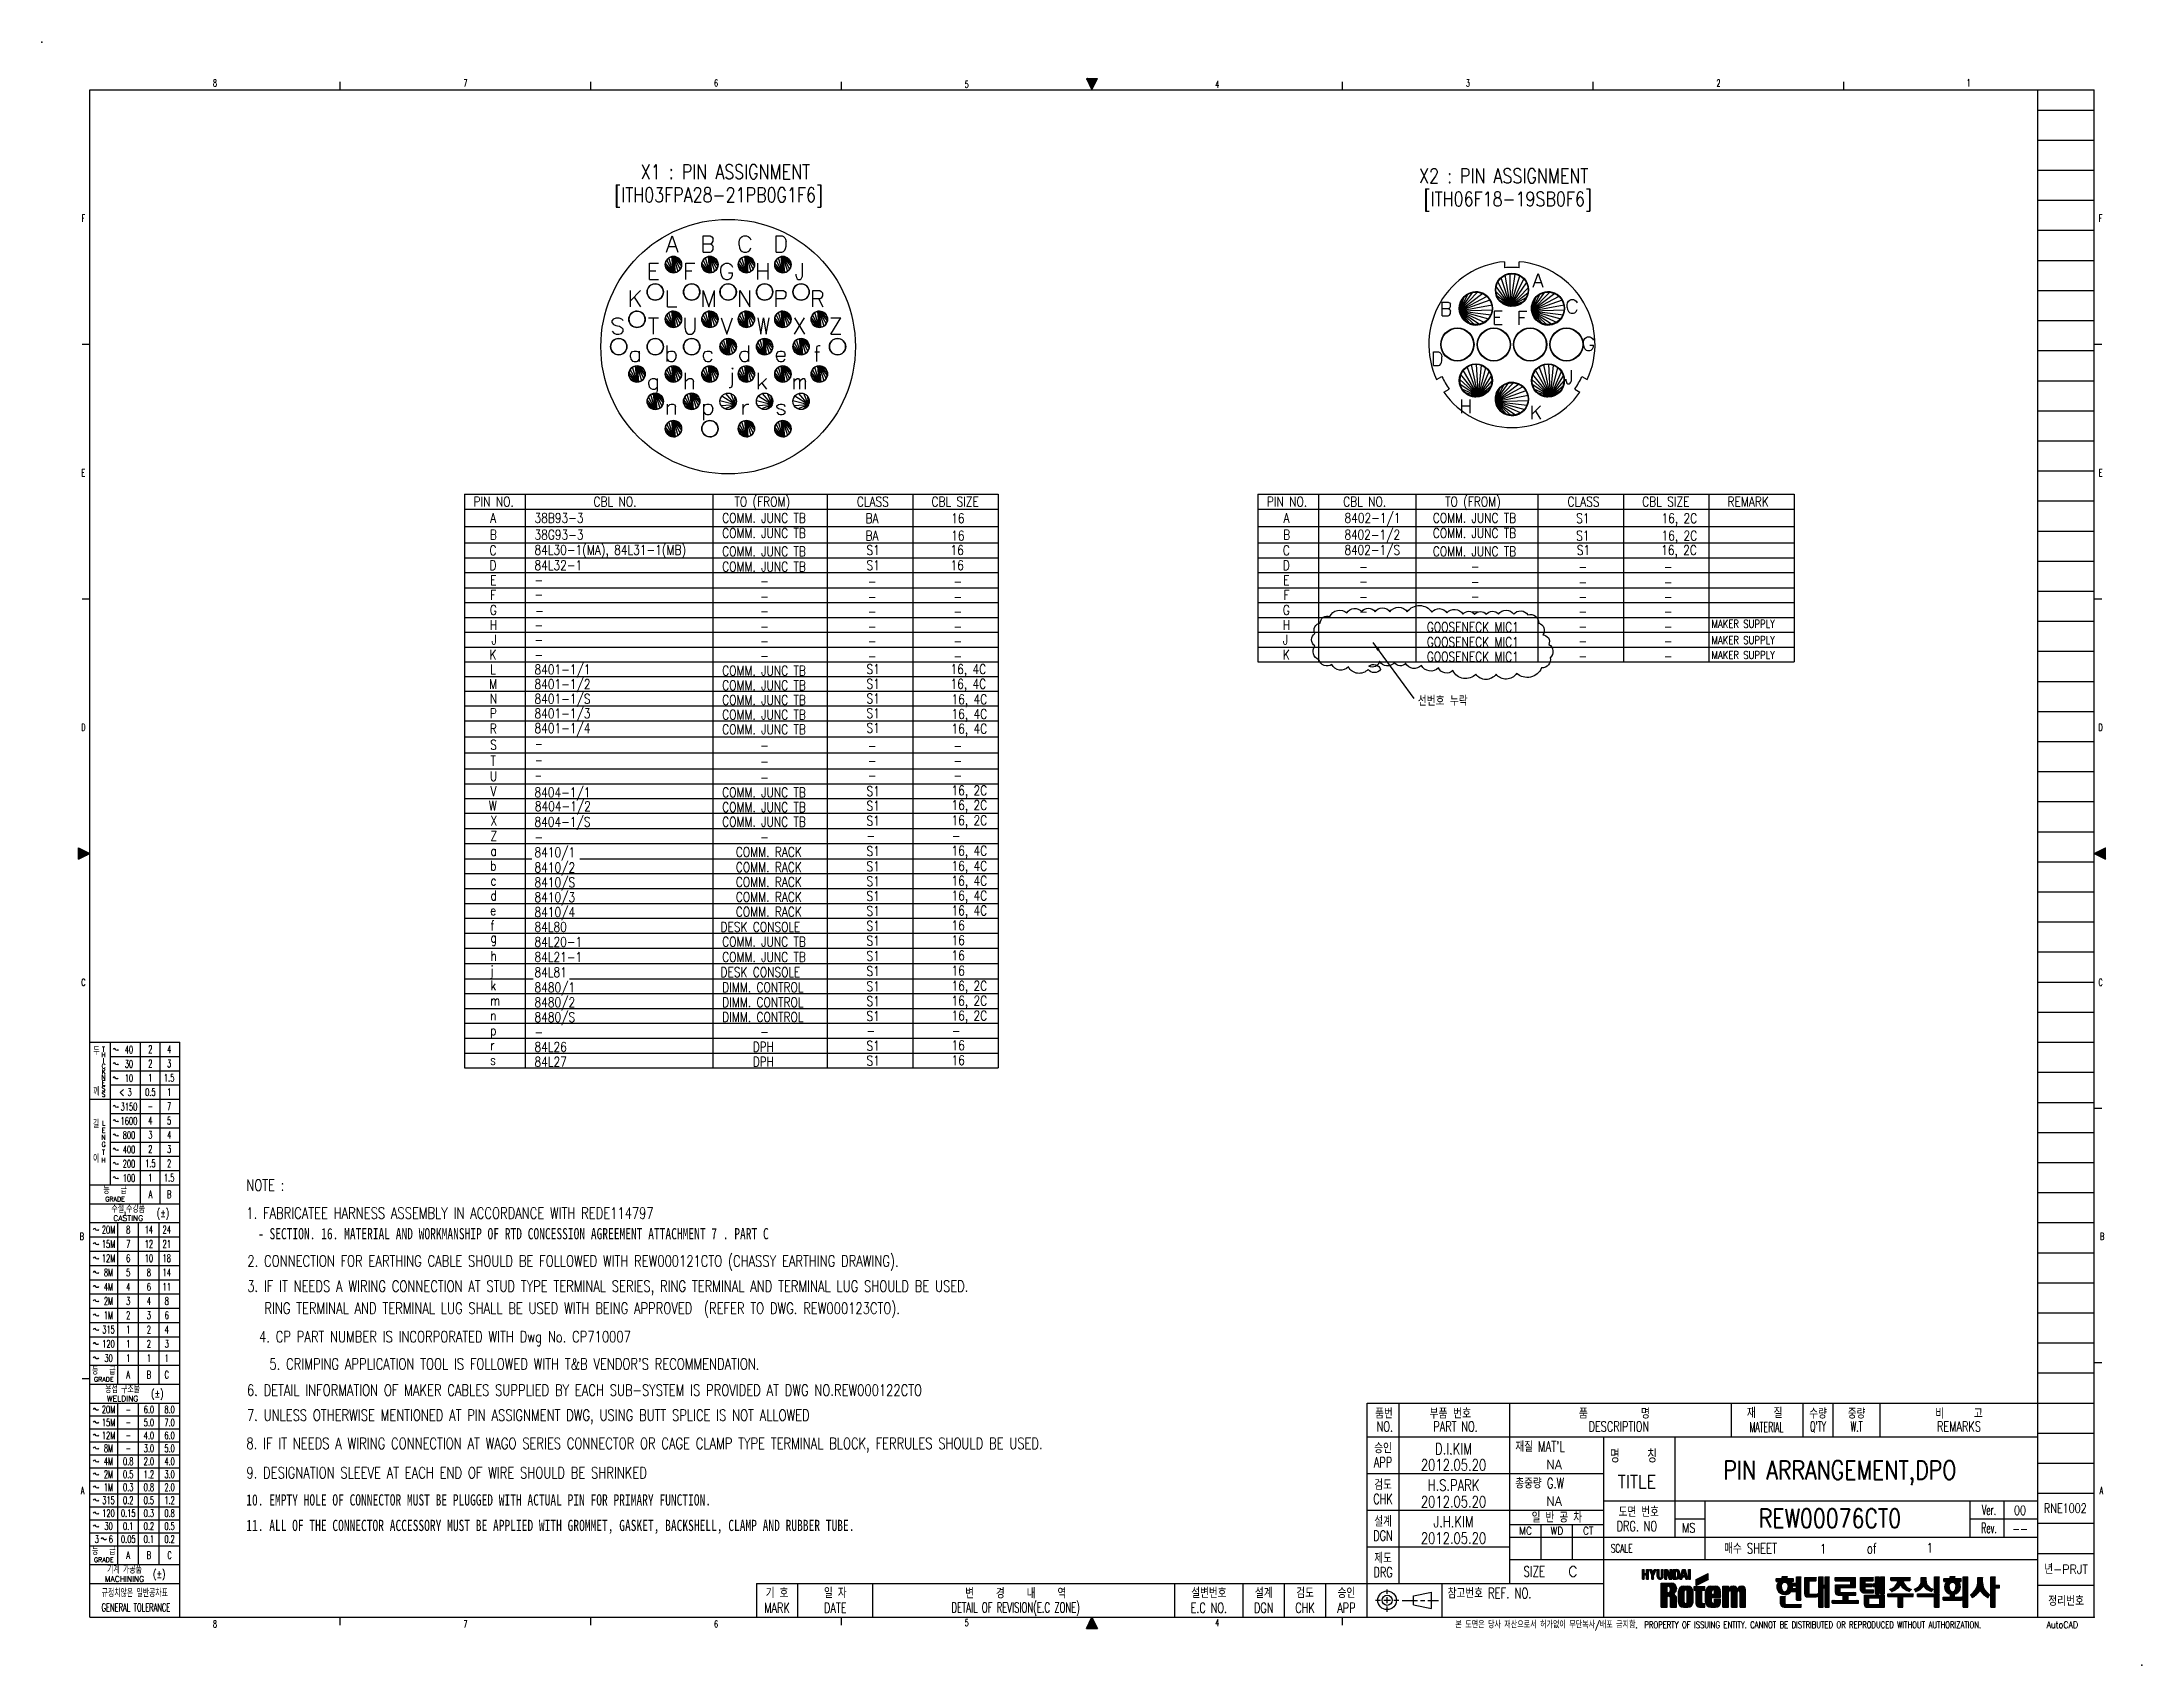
# Model space of a CAD drawing. Extents: x 260 to 819, y -886 to -454.
import ezdxf
from ezdxf.enums import TextEntityAlignment as Align

# ---------------------------------------------------------------- set-up
doc = ezdxf.new("R2010")
doc.units = 0
doc.header["$LTSCALE"] = 150
doc.header["$MEASUREMENT"] = 0
doc.linetypes.add('DASHED', pattern=[0.75, 0.5, -0.25])
doc.linetypes.add('PHANTOM', pattern=[3, 2.5, -0.1, 0.1, -0.1, 0.1, -0.1])
doc.layers.get('0').update_dxf_attribs({"color": 6, "linetype": 'CONTINUOUS'})
for name, color, linetype in [('1', 6, 'PHANTOM'), ('5', 4, 'CONTINUOUS'), ('현배선도', 7, 'CONTINUOUS')]:
    doc.layers.add(name, color=color, linetype=linetype)
doc.styles.add('ROMANS', font='txt', dxfattribs={"height": 0.2})
doc.styles.get("Standard").update_dxf_attribs({"font": 'romans.shx', "width": 0.8, "bigfont": 'whgtxt.shx'})
doc.dimstyles.get("Standard").update_dxf_attribs({"dimtxt": 0.18, "dimasz": 0.18, "dimexe": 0.18, "dimexo": 0.0625, "dimgap": 0.09, "dimtad": 0, "dimtih": 1, "dimtoh": 1, "dimdec": 4, "dimzin": 0, "dimdsep": 46, "dimtxsty": 'Standard', "dimcen": 0.09, "dimadec": 0, "dimazin": 0, "dimtfac": 1, "dimtdec": 4, "dimtofl": 0, "dimtmove": 0, "dimatfit": 3, "dimfxl": 0, "dimtolj": 1, "dimtzin": 0, "dimarcsym": 0})

msp = doc.modelspace()

# ---------------------------------------------------------------- texts
at = {"color": 7, "width": 0.75}
for s, p in [('NOTE : ', (314.73, -757.92)), ('1. FABRICATEE HARNESS ASSEMBLY IN ACCORDANCE WITH REDE114797', (314.73, -765.36)), ('2. CONNECTION FOR EARTHING CABLE SHOULD BE FOLLOWED WITH REW000121CTO (CHASSY EARTHING DRAWING).', (315.03, -778.12)), ('3. IF IT NEEDS A WIRING CONNECTION AT STUD TYPE TERMINAL SERIES, RING TERMINAL AND TERMINAL LUG SHOULD BE USED.', (314.98, -784.8)), ('RING TERMINAL AND TERMINAL LUG SHALL BE USED WITH BEING APPROVED  (REFER TO DWG. REW000123CTO).', (319.53, -790.69)), ('6. DETAIL INFORMATION OF MAKER CABLES SUPPLIED BY EACH SUB-SYSTEM IS PROVIDED AT DWG NO.REW000122CTO', (314.89, -812.47)), ('7. UNLESS OTHERWISE MENTIONED AT PIN ASSIGNMENT DWG, USING BUTT SPLICE IS NOT ALLOWED ', (314.89, -819.12)), ('8. IF IT NEEDS A WIRING CONNECTION AT WAGO SERIES CONNECTOR OR CAGE CLAMP TYPE TERMINAL BLOCK, FERRULES SHOULD BE USED.', (314.77, -826.64)), ('9. DESIGNATION SLEEVE AT EACH END OF WIRE SHOULD BE SHRINKED', (314.77, -834.44))]:
    msp.add_text(s, height=3, dxfattribs=at).set_placement(p, align=Align.MIDDLE_LEFT)
at = {"color": 255, "linetype": 'Continuous', "width": 0.75}
for s, p in [('4. CP PART NUMBER IS INCORPORATED WITH Dwg No. CP710007', (367.59, -798.24)), ("5. CRIMPING APPLICATION TOOL IS FOLLOWED WITH T&B VENDOR'S RECOMMENDATION.", (386.08, -805.51))]:
    msp.add_text(s, height=3, dxfattribs=at).set_placement(p, align=Align.MIDDLE_CENTER)
at = {"color": 210, "linetype": 'Continuous', "width": 0.75}
for s, height, p in [('D.I.KIM', 3, (635.96, -828.07)), ('2012.05.20', 3, (635.96, -832.37)), ('H.S.PARK', 3, (635.96, -837.77)), ('2012.05.20', 3, (635.96, -842.17)), ('00', 2.5, (786.71, -844.47)), ('RNE1002', 2.5, (798.76, -843.89)), ('J.H.KIM', 3, (635.96, -847.47)), ('MS', 2.5, (698.55, -849.09)), ('2012.05.20', 3, (635.96, -851.87)), ('--', 2.5, (786.71, -849.37))]:
    msp.add_text(s, height=height, dxfattribs=at).set_placement(p, align=Align.MIDDLE_CENTER)
for p in [(662.71, -832.25), (662.71, -842)]:
    msp.add_text('NA', height=2.449).set_placement(p, align=Align.MIDDLE_CENTER)
at = {"color": 90, "linetype": 'Continuous', "width": 0.8}
msp.add_text('PIN ARRANGEMENT,DPO', height=5, dxfattribs=at).set_placement((738.73, -833.75), align=Align.MIDDLE_CENTER)
at = {"layer": '5', "color": 3, "width": 0.8}
msp.add_text('REW00076CT0', height=5, dxfattribs=at).set_placement((717.18, -846.56), align=Align.MIDDLE_LEFT)
at = {"layer": '5', "color": 4, "width": 0.8}
for p in [(733.45, -854.71), (761.82, -854.41)]:
    msp.add_text('1', height=2.5, dxfattribs=at).set_placement(p, align=Align.MIDDLE_LEFT)
at = {"layer": '현배선도', "color": 4, "width": 0.8}
for s, p in [('X1 : PIN ASSIGNMENT', (419.7, -490.25)), ('X2 : PIN ASSIGNMENT', (626.79, -491.34)), ('[ITH03FPA28-21PB0G1F6]', (412.63, -496.41)), ('[ITH06F18-19SB0F6]', (628.01, -497.49))]:
    msp.add_text(s, height=3.8749, dxfattribs=at).set_placement(p)
at = {"layer": '현배선도', "color": 0, "width": 0.8}
for s, height, p in [('PIN NO.', 2.583, (375.19, -577.38)), ('CBL NO.', 2.583, (407.1, -577.38)), ('TO (FROM)', 2.583, (444.66, -577.38)), ('CLASS', 2.583, (477.18, -577.38)), ('CBL SIZE', 2.583, (497.08, -577.38)), ('PIN NO.', 2.583, (586.27, -577.38)), ('CBL NO.', 2.583, (606.63, -577.38)), ('TO (FROM)', 2.583, (633.75, -577.38)), ('CLASS', 2.583, (666.26, -577.38)), ('CBL SIZE', 2.583, (686.17, -577.38)), ('REMARK', 2.583, (708.9, -577.38)), ('A', 2.58, (379.62, -581.72)), ('38B93-3', 2.583, (391.45, -581.72)), ('COMM. JUNC TB', 2.5833, (441.34, -581.71)), ('BA', 2.583, (479.52, -581.79)), ('16', 2.583, (502.25, -581.79)), ('A', 2.58, (590.69, -581.72)), ('8402-1/1', 2.583, (606.94, -581.72)), ('COMM. JUNC TB', 2.5833, (630.42, -581.71)), ('S1', 2.583, (668.61, -581.79)), ('16, 2C', 2.583, (691.34, -581.79)), ('B', 2.58, (379.52, -586.17)), ('38G93-3', 2.583, (391.43, -586.17)), ('COMM. JUNC TB', 2.5833, (441.34, -585.75)), ('BA', 2.583, (479.52, -586.42)), ('16', 2.583, (502.25, -586.42)), ('B', 2.58, (590.59, -586.17)), ('8402-1/2', 2.583, (606.91, -586.17)), ('COMM. JUNC TB', 2.5833, (630.42, -585.75)), ('S1', 2.583, (668.61, -586.42)), ('16, 2C', 2.583, (691.34, -586.42)), ('C', 2.58, (379.48, -590.32)), ('D', 2.58, (379.46, -594.3)), ('84L32-1', 2.583, (391.39, -594.3)), ('84L30-1(MA), 84L31-1(MB)', 2.5833, (391.43, -590.21)), ('COMM. JUNC TB', 2.5833, (441.34, -590.62)), ('COMM. JUNC TB', 2.5833, (441.34, -594.66)), ('S1', 2.583, (479.72, -590.26)), ('S1', 2.583, (479.72, -594.3)), ('16', 2.583, (502.13, -590.26)), ('16', 2.583, (502.13, -594.3)), ('C', 2.58, (590.56, -590.32)), ('D', 2.58, (590.53, -594.3)), ('8402-1/S', 2.583, (606.91, -590.21)), ('COMM. JUNC TB', 2.5833, (630.42, -590.62)), ('S1', 2.583, (668.81, -590.26)), ('16, 2C', 2.583, (691.21, -590.26)), ('E', 2.58, (379.58, -598.27)), ('-', 2.58, (391.38, -598.27)), ('-', 2.58, (451.49, -598.56)), ('-', 2.58, (480.14, -598.64)), ('-', 2.58, (502.87, -598.64)), ('E', 2.58, (590.65, -598.27)), ('-', 2.58, (610.83, -594.73)), ('-', 2.58, (610.83, -598.64)), ('-', 2.58, (640.57, -594.66)), ('-', 2.58, (640.57, -598.7)), ('-', 2.58, (669.22, -594.73)), ('-', 2.58, (669.22, -598.77)), ('-', 2.58, (691.95, -594.73)), ('-', 2.58, (691.95, -598.77)), ('F', 2.58, (379.62, -602.25)), ('-', 2.58, (391.43, -602.06)), ('-', 2.58, (451.49, -602.6)), ('-', 2.58, (480.14, -602.68)), ('-', 2.58, (502.87, -602.68)), ('F', 2.58, (590.69, -602.25)), ('-', 2.58, (610.83, -602.68)), ('-', 2.58, (640.57, -602.6)), ('-', 2.58, (669.22, -602.68)), ('-', 2.58, (691.95, -602.68)), ('G', 2.58, (379.5, -606.21)), ('H', 2.58, (379.49, -610.19)), ('-', 2.58, (391.43, -610.19)), ('-', 2.58, (391.6, -606.45)), ('-', 2.58, (451.49, -606.51)), ('-', 2.58, (480.14, -606.58)), ('-', 2.58, (502.87, -606.58)), ('G', 2.58, (590.57, -606.21)), ('H', 2.58, (590.57, -610.19)), ('-', 2.58, (610.83, -606.58)), ('GOOSENECK MIC1', 2.5833, (628.85, -610.76)), ('-', 2.58, (640.57, -606.51)), ('-', 2.58, (669.22, -606.58)), ('-', 2.58, (691.95, -606.58)), ('MAKER SUPPLY', 2.0666, (704.62, -609.63)), ('J', 2.58, (379.97, -614.1)), ('-', 2.58, (391.4, -614.13)), ('-', 2.58, (451.49, -610.55)), ('-', 2.58, (451.49, -614.45)), ('-', 2.58, (480.14, -610.62)), ('-', 2.58, (480.14, -614.53)), ('-', 2.58, (502.87, -610.62)), ('-', 2.58, (502.87, -614.53)), ('J', 2.58, (590.53, -614.1)), ('GOOSENECK MIC1', 2.5833, (628.85, -614.74)), ('-', 2.58, (669.22, -610.62)), ('-', 2.58, (669.22, -614.53)), ('-', 2.58, (691.95, -610.62)), ('-', 2.58, (691.95, -614.53)), ('MAKER SUPPLY', 2.0666, (704.62, -613.96)), ('K', 2.58, (379.48, -618.08)), ('L', 2.58, (379.65, -621.98)), ('8401-1/1', 2.583, (391.4, -622.02)), ('-', 2.58, (391.4, -618.11)), ('COMM. JUNC TB', 2.5833, (441.34, -622.34)), ('-', 2.58, (451.49, -618.43)), ('S1', 2.583, (479.72, -621.94)), ('-', 2.58, (480.14, -618.51)), ('16, 4C', 2.583, (502.13, -621.94)), ('-', 2.58, (502.87, -618.51)), ('K', 2.58, (590.55, -618.08)), ('GOOSENECK MIC1', 2.5833, (628.85, -618.65)), ('-', 2.58, (669.22, -618.51)), ('-', 2.58, (691.95, -618.51)), ('MAKER SUPPLY', 2.0666, (704.62, -617.92)), ('M', 2.58, (379.38, -625.88)), ('8401-1/2', 2.583, (391.4, -625.92)), ('COMM. JUNC TB', 2.5833, (441.34, -626.24)), ('S1', 2.583, (479.72, -625.85)), ('16, 4C', 2.583, (502.13, -625.85)), ('N', 2.58, (379.54, -629.79)), ('P', 2.58, (379.57, -633.69)), ('8401-1/S', 2.583, (391.4, -629.83)), ('8401-1/3', 2.583, (391.4, -633.73)), ('COMM. JUNC TB', 2.5833, (441.34, -630.15)), ('S1', 2.583, (479.72, -629.75)), ('S1', 2.583, (479.72, -633.66)), ('16, 4C', 2.583, (502.35, -629.97)), ('16, 4C', 2.583, (502.35, -633.87)), ('선번호 누락', 2.583, (626.45, -630.39)), ('R', 2.58, (379.53, -637.78)), ('8401-1/4', 2.583, (391.4, -637.64)), ('COMM. JUNC TB', 2.5833, (441.34, -634.05)), ('COMM. JUNC TB', 2.5833, (441.34, -637.96)), ('S1', 2.583, (479.72, -637.56)), ('16, 4C', 2.583, (502.35, -637.78)), ('S', 2.58, (379.62, -642.05)), ('-', 2.2, (391.59, -641.65)), ('-', 2.58, (451.49, -642.23)), ('-', 2.58, (480.14, -642.31)), ('-', 2.58, (502.87, -642.31)), ('T', 2.58, (379.73, -646.33)), ('U', 2.58, (379.5, -650.42)), ('-', 2.2, (391.59, -646.01)), ('-', 2.58, (451.49, -646.5)), ('-', 2.58, (480.14, -646.35)), ('-', 2.58, (502.87, -646.35)), ('V', 2.58, (379.68, -654.4)), ('8404-1/1', 2.583, (391.44, -654.73)), ('-', 2.2, (391.44, -650.06)), ('COMM. JUNC TB', 2.5833, (441.34, -654.75)), ('-', 2.58, (451.49, -650.78)), ('S1', 2.583, (479.72, -654.4)), ('-', 2.58, (480.14, -650.25)), ('16, 2C', 2.583, (502.35, -654.21)), ('-', 2.58, (502.87, -650.25)), ('W', 2.58, (379.26, -658.3)), ('8404-1/2', 2.583, (391.5, -658.42)), ('COMM. JUNC TB', 2.5833, (441.34, -658.66)), ('S1', 2.583, (479.72, -658.3)), ('16, 2C', 2.583, (502.35, -658.11)), ('X', 2.58, (379.67, -662.27)), ('Z', 2.58, (379.67, -666.32)), ('8404-1/S', 2.583, (391.43, -662.57)), ('COMM. JUNC TB', 2.5833, (441.34, -662.56)), ('S1', 2.583, (479.72, -662.27)), ('16, 2C', 2.583, (502.35, -662.15)), ('a', 2.58, (379.68, -670.29)), ('8410/1', 2.583, (391.4, -670.67)), ('-', 2.58, (391.41, -666.63)), ('COMM. RACK', 2.583, (445.03, -670.58)), ('-', 2.58, (451.49, -666.6)), ('S1', 2.583, (479.72, -670.36)), ('-', 2.58, (479.72, -666.32)), ('-', 2.58, (502.45, -666.32)), ('16, 4C', 2.583, (502.35, -670.24)), ('b', 2.58, (379.64, -674.25)), ('8410/2', 2.583, (391.4, -674.71)), ('8410/S', 2.583, (391.4, -678.67)), ('COMM. RACK', 2.583, (445.03, -674.62)), ('COMM. RACK', 2.583, (445.03, -678.58)), ('S1', 2.583, (479.72, -674.4)), ('S1', 2.583, (479.72, -678.36)), ('16, 4C', 2.583, (502.35, -674.28)), ('16, 4C', 2.583, (502.35, -678.24)), ('d', 2.58, (379.68, -682.16)), ('c', 2.58, (379.71, -678.2)), ('8410/3', 2.583, (391.4, -682.63)), ('COMM. RACK', 2.583, (445.03, -682.54)), ('S1', 2.583, (479.72, -682.31)), ('16, 4C', 2.583, (502.35, -682.19)), ('e', 2.58, (379.64, -686.12)), ('8410/4', 2.583, (391.4, -686.58)), ('COMM. RACK', 2.583, (445.03, -686.5)), ('S1', 2.583, (479.72, -686.27)), ('16, 4C', 2.583, (502.35, -686.15)), ('f', 2.58, (379.67, -690.14)), ('g', 2.58, (379.67, -693.36)), ('84L80', 2.583, (391.4, -690.54)), ('84L20-1', 2.583, (391.4, -694.5)), ('DESK CONSOLE', 2.5833, (440.89, -690.52)), ('COMM. JUNC TB', 2.5833, (441.34, -694.47)), ('S1', 2.583, (479.72, -690.23)), ('S1', 2.583, (479.72, -694.19)), ('16', 2.583, (502.35, -690.11)), ('16', 2.583, (502.35, -694.06)), ('h', 2.58, (379.67, -698.23)), ('84L21-1', 2.583, (391.4, -698.54)), ('COMM. JUNC TB', 2.5833, (441.34, -698.52)), ('S1', 2.583, (479.72, -698.23)), ('16', 2.583, (502.35, -698.11)), ('j', 2.58, (379.64, -702.12)), ('k', 2.58, (379.71, -706.07)), ('84L81', 2.583, (391.4, -702.58)), ('8480/1', 2.583, (391.4, -706.62)), ('DESK CONSOLE', 2.5833, (440.89, -702.56)), ('DIMM. CONTROL', 2.5833, (441.34, -706.6)), ('S1', 2.583, (479.72, -702.27)), ('S1', 2.583, (479.72, -706.31)), ('16', 2.583, (502.35, -702.15)), ('16, 2C', 2.583, (502.35, -706.19)), ('m', 2.58, (379.64, -710.12)), ('8480/2', 2.583, (391.4, -710.58)), ('DIMM. CONTROL', 2.5833, (441.34, -710.56)), ('S1', 2.583, (479.72, -710.27)), ('16, 2C', 2.583, (502.35, -710.15)), ('n', 2.58, (379.64, -714.07)), ('8480/S', 2.583, (391.4, -714.54)), ('DIMM. CONTROL', 2.5833, (441.34, -714.51)), ('S1', 2.583, (479.72, -714.23)), ('16, 2C', 2.583, (502.35, -714.1)), ('p', 2.58, (379.64, -718.03)), ('r', 2.58, (379.64, -721.99)), ('84L26', 2.583, (391.4, -722.45)), ('-', 2.58, (391.4, -718.5)), ('DPH', 2.583, (449.47, -722.43)), ('-', 2.58, (451.49, -718.47)), ('S1', 2.583, (479.72, -722.14)), ('-', 2.58, (479.72, -718.18)), ('-', 2.58, (502.45, -718.18)), ('16', 2.583, (502.35, -722.02)), ('s', 2.58, (379.64, -725.94)), ('84L27', 2.583, (391.4, -726.41)), ('DPH', 2.583, (449.47, -726.39)), ('S1', 2.583, (479.72, -726.1)), ('16', 2.583, (502.35, -725.98))]:
    msp.add_text(s, height=height, dxfattribs=at).set_placement(p)
at = {"layer": '현배선도', "color": 0, "linetype": 'DASHED', "ltscale": 0.05, "style": 'ROMANS', "width": 0.75}
for s, p in [('   - SECTION. 16. MATERIAL AND WORKMANSHIP OF RTD CONCESSION AGREEMENT ATTACHMENT 7 . PART C ', (313.27, -770.85)), ('10. EMPTY HOLE OF CONNECTOR MUST BE PLUGGED WITH ACTUAL PIN FOR PRIMARY FUNCTION.', (314.72, -841.68)), ('11. ALL OF THE CONNECTOR ACCESSORY MUST BE APPLIED WITH GROMMET, GASKET, BACKSHELL, CLAMP AND RUBBER TUBE.', (314.72, -848.46))]:
    msp.add_text(s, height=2.9925, dxfattribs=at).set_placement(p, align=Align.MIDDLE_LEFT)

# ---------------------------------------------------------------- blocks, each defined once
blk = doc.blocks.new('*H0')
at = {"color": 2, "linetype": 'Continuous'}
for p, q in [((0.33, 203.03), (0.11, 203.25)), ((0.9, 202.75), (0.3, 203.35)), ((1.47, 202.46), (0.49, 203.44)), ((2.04, 202.18), (0.67, 203.54)), ((2.61, 201.89), (0.86, 203.63)), ((3.02, 201.76), (1.05, 203.73)), ((3.02, 202.04), (1.24, 203.82)), ((3.02, 202.32), (1.43, 203.92)), ((3.02, 202.61), (1.61, 204.01)), ((3.02, 202.89), (1.8, 204.11)), ((3.02, 203.17), (1.99, 204.2)), ((3.02, 203.46), (2.18, 204.3)), ((3.02, 203.74), (2.37, 204.39)), ((3.02, 204.02), (2.55, 204.49)), ((3.02, 204.3), (2.74, 204.58)), ((3.02, 204.59), (2.93, 204.68))]:
    blk.add_line(p, q, dxfattribs=at)
blk = doc.blocks.new('*H1')
at = {"color": 2, "linetype": 'Continuous'}
for p, q in [((0.24, 203.32), (0.08, 203.16)), ((0.81, 203.61), (0.27, 203.07)), ((1.38, 203.89), (0.46, 202.97)), ((1.95, 204.18), (0.64, 202.88)), ((2.52, 204.47), (0.83, 202.78)), ((3.02, 204.69), (1.02, 202.69)), ((3.02, 204.4), (1.21, 202.59)), ((3.02, 204.12), (1.4, 202.5)), ((3.02, 203.84), (1.58, 202.4)), ((3.02, 203.56), (1.77, 202.31)), ((3.02, 203.27), (1.96, 202.21)), ((3.02, 202.99), (2.15, 202.12)), ((3.02, 202.71), (2.34, 202.02)), ((3.02, 202.42), (2.53, 201.93)), ((3.02, 202.14), (2.71, 201.84)), ((3.02, 201.86), (2.9, 201.74))]:
    blk.add_line(p, q, dxfattribs=at)
blk = doc.blocks.new('*H2')
at = {"color": 2, "linetype": 'Continuous'}
for p, q in [((-266.22, 407.36), (-268.12, 409.25)), ((-266.13, 407.55), (-268, 409.42)), ((-266.32, 407.17), (-267.84, 408.69)), ((-266.04, 407.74), (-267.72, 409.42)), ((-266.41, 406.98), (-267.56, 408.13)), ((-265.94, 407.93), (-267.44, 409.42)), ((-265.85, 408.12), (-267.15, 409.42)), ((-265.75, 408.31), (-266.87, 409.42)), ((-265.66, 408.5), (-266.59, 409.42)), ((-265.57, 408.69), (-266.31, 409.42)), ((-265.47, 408.87), (-266.02, 409.42)), ((-265.38, 409.06), (-265.74, 409.42)), ((-265.29, 409.25), (-265.46, 409.42)), ((-266.5, 406.79), (-267.28, 407.57)), ((-266.6, 406.61), (-267, 407.01)), ((-266.69, 406.42), (-266.72, 406.45))]:
    blk.add_line(p, q, dxfattribs=at)
blk = doc.blocks.new('*H3')
at = {"color": 2, "linetype": 'Continuous'}
for p, q in [((-267.98, 409.42), (-268.13, 409.28)), ((-267.7, 409.42), (-268.03, 409.09)), ((-267.42, 409.42), (-267.94, 408.9)), ((-267.13, 409.42), (-267.85, 408.71)), ((-266.85, 409.42), (-267.75, 408.52)), ((-266.57, 409.42), (-267.66, 408.33)), ((-266.29, 409.42), (-267.57, 408.15)), ((-266, 409.42), (-267.47, 407.96)), ((-265.72, 409.42), (-267.38, 407.77)), ((-265.44, 409.42), (-267.28, 407.58)), ((-265.25, 409.33), (-267.19, 407.39)), ((-265.52, 408.77), (-267.1, 407.2)), ((-265.8, 408.21), (-267, 407.01)), ((-266.08, 407.65), (-266.91, 406.82)), ((-266.36, 407.09), (-266.82, 406.63)), ((-266.64, 406.53), (-266.72, 406.44))]:
    blk.add_line(p, q, dxfattribs=at)
blk = doc.blocks.new('*H4')
at = {"color": 2, "linetype": 'Continuous'}
for p, q in [((-267.94, -3.02), (-268.11, -2.85)), ((-267.66, -3.02), (-268.02, -2.66)), ((-267.37, -3.02), (-267.93, -2.47)), ((-267.09, -3.02), (-267.83, -2.28)), ((-266.81, -3.02), (-267.74, -2.09)), ((-266.52, -3.02), (-267.64, -1.9)), ((-266.24, -3.02), (-267.55, -1.72)), ((-265.96, -3.02), (-267.46, -1.53)), ((-265.68, -3.02), (-267.36, -1.34)), ((-265.39, -3.02), (-267.27, -1.15)), ((-265.29, -2.85), (-267.18, -0.96)), ((-265.57, -2.28), (-267.08, -0.77)), ((-265.85, -1.72), (-266.99, -0.58)), ((-266.12, -1.16), (-266.89, -0.39)), ((-266.4, -0.6), (-266.8, -0.2)), ((-266.68, -0.04), (-266.71, -0.01))]:
    blk.add_line(p, q, dxfattribs=at)
blk = doc.blocks.new('*H5')
at = {"color": 2, "linetype": 'Continuous'}
for p, q in [((-266.24, -0.93), (-268.07, -2.77)), ((-266.14, -1.12), (-268.05, -3.02)), ((-266.33, -0.74), (-267.79, -2.2)), ((-266.05, -1.31), (-267.77, -3.02)), ((-266.43, -0.55), (-267.51, -1.64)), ((-265.96, -1.5), (-267.48, -3.02)), ((-266.52, -0.36), (-267.24, -1.08)), ((-265.86, -1.69), (-267.2, -3.02)), ((-266.61, -0.18), (-266.96, -0.52)), ((-265.77, -1.88), (-266.92, -3.02)), ((-265.68, -2.07), (-266.63, -3.02)), ((-265.58, -2.26), (-266.35, -3.02)), ((-265.49, -2.44), (-266.07, -3.02)), ((-265.39, -2.63), (-265.79, -3.02)), ((-265.3, -2.82), (-265.5, -3.02)), ((-265.21, -3.01), (-265.22, -3.02))]:
    blk.add_line(p, q, dxfattribs=at)
blk = doc.blocks.new('*H6')
at = {"color": 2, "linetype": 'Continuous'}
for p, q in [((-534.45, 202.67), (-536.42, 204.65)), ((-534.64, 202.58), (-536.42, 204.36)), ((-534.82, 202.48), (-536.42, 204.08)), ((-535.01, 202.39), (-536.42, 203.8)), ((-535.2, 202.29), (-536.42, 203.51)), ((-535.39, 202.2), (-536.42, 203.23)), ((-535.58, 202.11), (-536.42, 202.95)), ((-535.77, 202.01), (-536.42, 202.67)), ((-535.95, 201.92), (-536.42, 202.38)), ((-536.14, 201.82), (-536.42, 202.1)), ((-536.33, 201.73), (-536.42, 201.82)), ((-534.26, 202.77), (-536, 204.51)), ((-534.07, 202.86), (-535.43, 204.22)), ((-533.88, 202.96), (-534.86, 203.94)), ((-533.69, 203.05), (-534.29, 203.65)), ((-533.51, 203.15), (-533.72, 203.36))]:
    blk.add_line(p, q, dxfattribs=at)
blk = doc.blocks.new('*H7')
at = {"color": 2, "linetype": 'Continuous'}
for p, q in [((-536.36, 204.69), (-536.42, 204.63)), ((-536.17, 204.6), (-536.42, 204.35)), ((-535.98, 204.5), (-536.42, 204.06)), ((-535.79, 204.41), (-536.42, 203.78)), ((-535.61, 204.31), (-536.42, 203.5)), ((-535.42, 204.22), (-536.42, 203.21)), ((-535.23, 204.12), (-536.42, 202.93)), ((-535.04, 204.03), (-536.42, 202.65)), ((-534.85, 203.93), (-536.42, 202.37)), ((-534.67, 203.84), (-536.42, 202.08)), ((-534.48, 203.74), (-536.42, 201.8)), ((-534.29, 203.65), (-536.09, 201.85)), ((-534.1, 203.55), (-535.52, 202.13)), ((-533.91, 203.46), (-534.95, 202.42)), ((-533.72, 203.36), (-534.38, 202.71)), ((-533.54, 203.27), (-533.81, 202.99))]:
    blk.add_line(p, q, dxfattribs=at)
blk = doc.blocks.new('*H9')
at = {"color": 2, "linetype": 'Continuous'}
for p, q in [((-113.62, 7.27), (-115.23, 8.88)), ((-113.62, 6.99), (-115.23, 8.6)), ((-113.62, 6.7), (-115.23, 8.31)), ((-111.21, 4.01), (-115.23, 8.03)), ((-112.94, 5.46), (-115.23, 7.75)), ((-113.39, 5.63), (-115.23, 7.47)), ((-113.62, 5.57), (-115.23, 7.18)), ((-113.62, 5.29), (-115.23, 6.9)), ((-113.62, 5.01), (-115.23, 6.62)), ((-113.62, 4.72), (-115.23, 6.33)), ((-113.62, 4.44), (-115.23, 6.05)), ((-113.62, 4.16), (-115.23, 5.77)), ((-113.62, 7.55), (-115.17, 9.1)), ((-113.62, 7.84), (-114.89, 9.1)), ((-113.62, 8.12), (-114.6, 9.1)), ((-113.45, 8.23), (-114.32, 9.1)), ((-111.53, 6.6), (-114.04, 9.1)), ((-111.4, 6.75), (-113.76, 9.1)), ((-111.3, 6.93), (-113.47, 9.1)), ((-111.21, 4.29), (-113.46, 6.54)), ((-111.21, 4.57), (-113.22, 6.59)), ((-111.21, 7.13), (-113.19, 9.1)), ((-111.21, 4.86), (-113.05, 6.7)), ((-111.17, 7.37), (-112.91, 9.1)), ((-112.25, 6.18), (-112.91, 6.85)), ((-112.03, 6.25), (-112.81, 7.03)), ((-111.67, 6.46), (-112.77, 7.56)), ((-111.84, 6.34), (-112.76, 7.26)), ((-111.15, 7.63), (-112.62, 9.1)), ((-111.18, 7.95), (-112.31, 9.08)), ((-111.21, 5.14), (-112.21, 6.14)), ((-111.33, 8.37), (-111.88, 8.92)), ((-111.28, 5.49), (-111.8, 6.02)), ((-113.62, 3.88), (-115.23, 5.49)), ((-113.62, 3.59), (-115.23, 5.2)), ((-113.62, 3.31), (-115.23, 4.92)), ((-113.62, 3.03), (-115.23, 4.64)), ((-113.62, 2.74), (-115.23, 4.35)), ((-113.82, 2.67), (-115.23, 4.07)), ((-114.11, 2.67), (-115.23, 3.79)), ((-114.39, 2.67), (-115.23, 3.51)), ((-114.67, 2.67), (-115.23, 3.22)), ((-114.96, 2.67), (-115.23, 2.94)), ((-111.21, 3.73), (-112.93, 5.45)), ((-111.21, 3.44), (-112.76, 5)), ((-111.21, 3.16), (-112.76, 4.71)), ((-111.21, 2.88), (-112.76, 4.43)), ((-111.28, 2.67), (-112.76, 4.15)), ((-111.56, 2.67), (-112.76, 3.87)), ((-111.84, 2.67), (-112.76, 3.58)), ((-112.13, 2.67), (-112.76, 3.3)), ((-112.41, 2.67), (-112.76, 3.02)), ((-112.69, 2.67), (-112.76, 2.73))]:
    blk.add_line(p, q, dxfattribs=at)
blk = doc.blocks.new('*H10')
at = {"color": 2, "linetype": 'Continuous'}
for p, q in [((-115.06, 9.1), (-115.23, 8.94)), ((-114.78, 9.1), (-115.23, 8.66)), ((-114.5, 9.1), (-115.23, 8.37)), ((-114.21, 9.1), (-115.23, 8.09)), ((-113.93, 9.1), (-115.23, 7.81)), ((-113.65, 9.1), (-115.23, 7.53)), ((-113.37, 9.1), (-115.23, 7.24)), ((-113.08, 9.1), (-115.23, 6.96)), ((-112.8, 9.1), (-115.23, 6.68)), ((-111.31, 8.33), (-115.23, 4.41)), ((-111.22, 8.14), (-115.23, 4.13)), ((-113.62, 8), (-115.23, 6.39)), ((-113.62, 7.72), (-115.23, 6.11)), ((-113.62, 7.44), (-115.23, 5.83)), ((-113.62, 7.15), (-115.23, 5.55)), ((-113.62, 6.87), (-115.23, 5.26)), ((-113.62, 6.59), (-115.23, 4.98)), ((-113.37, 6.56), (-115.23, 4.7)), ((-111.18, 7.9), (-113.45, 5.63)), ((-112.52, 9.1), (-113.4, 8.22)), ((-111.15, 7.65), (-113.2, 5.6)), ((-112.27, 9.07), (-113.18, 8.16)), ((-112.04, 9.01), (-113.01, 8.05)), ((-111.18, 7.33), (-113.01, 5.5)), ((-111.86, 8.91), (-112.89, 7.89)), ((-112.1, 6.12), (-112.87, 5.36)), ((-111.68, 8.81), (-112.8, 7.69)), ((-111.41, 8.52), (-112.79, 7.14)), ((-111.89, 6.06), (-112.79, 5.16)), ((-111.54, 8.66), (-112.76, 7.45)), ((-111.69, 5.97), (-112.76, 4.9)), ((-111.54, 5.84), (-112.76, 4.62)), ((-111.4, 5.7), (-112.76, 4.34)), ((-111.3, 6.92), (-111.96, 6.27)), ((-113.62, 5.46), (-115.23, 3.85)), ((-113.62, 5.17), (-115.23, 3.57)), ((-113.62, 4.89), (-115.23, 3.28)), ((-113.62, 4.61), (-115.23, 3)), ((-113.62, 4.33), (-115.23, 2.72)), ((-113.62, 4.04), (-115, 2.67)), ((-113.62, 3.76), (-114.71, 2.67)), ((-113.62, 3.48), (-114.43, 2.67)), ((-113.62, 3.19), (-114.15, 2.67)), ((-113.62, 2.91), (-113.86, 2.67)), ((-111.29, 5.52), (-112.76, 4.05)), ((-111.21, 5.32), (-112.76, 3.77)), ((-111.21, 5.04), (-112.76, 3.49)), ((-111.21, 4.76), (-112.76, 3.2)), ((-111.21, 4.48), (-112.76, 2.92)), ((-111.21, 4.19), (-112.73, 2.67)), ((-111.21, 3.91), (-112.45, 2.67)), ((-111.21, 3.63), (-112.17, 2.67)), ((-111.21, 3.35), (-111.88, 2.67)), ((-111.21, 3.06), (-111.6, 2.67)), ((-111.21, 2.78), (-111.32, 2.67))]:
    blk.add_line(p, q, dxfattribs=at)
blk = doc.blocks.new('*H11')
at = {"color": 2, "linetype": 'Continuous'}
for p, q in [((-109.11, 5.3), (-110.67, 6.87)), ((-109.11, 5.02), (-110.67, 6.58)), ((-109.11, 4.74), (-110.67, 6.3)), ((-109.11, 4.46), (-110.67, 6.02)), ((-109.11, 4.17), (-110.67, 5.73)), ((-109.11, 5.59), (-110.63, 7.11)), ((-109.11, 5.87), (-110.58, 7.34)), ((-109.11, 6.15), (-110.48, 7.53)), ((-109.11, 6.44), (-110.38, 7.71)), ((-109.11, 6.72), (-110.24, 7.85)), ((-109.09, 6.99), (-110.1, 7.99)), ((-109, 7.17), (-109.92, 8.09)), ((-108.82, 7.28), (-109.73, 8.19)), ((-108.51, 7.25), (-109.49, 8.23)), ((-106.75, 5.78), (-109.24, 8.27)), ((-106.75, 6.06), (-108.96, 8.27)), ((-106.75, 6.34), (-108.68, 8.27)), ((-106.75, 6.63), (-108.39, 8.27)), ((-106.75, 5.49), (-108.36, 7.1)), ((-106.75, 5.21), (-108.31, 6.77)), ((-106.75, 4.93), (-108.31, 6.49)), ((-106.75, 4.65), (-108.31, 6.21)), ((-106.75, 4.36), (-108.31, 5.92)), ((-106.75, 4.08), (-108.31, 5.64)), ((-106.76, 6.92), (-108.1, 8.26)), ((-106.81, 7.25), (-107.77, 8.21)), ((-109.06, 3.85), (-110.67, 5.45)), ((-108.17, 2.67), (-110.67, 5.17)), ((-108.45, 2.67), (-110.67, 4.89)), ((-108.73, 2.67), (-110.67, 4.6)), ((-109.02, 2.67), (-110.67, 4.32)), ((-109.3, 2.67), (-110.66, 4.03)), ((-109.64, 2.72), (-110.61, 3.7)), ((-107.92, 2.7), (-108.89, 3.68)), ((-107.69, 2.75), (-108.59, 3.66)), ((-107.5, 2.85), (-108.42, 3.77)), ((-107.31, 2.95), (-108.33, 3.96)), ((-106.79, 3.83), (-108.31, 5.36)), ((-106.84, 3.6), (-108.31, 5.08)), ((-106.93, 3.41), (-108.31, 4.79)), ((-107.03, 3.23), (-108.31, 4.51)), ((-107.17, 3.09), (-108.31, 4.23))]:
    blk.add_line(p, q, dxfattribs=at)
blk = doc.blocks.new('*H12')
at = {"color": 2, "linetype": 'Continuous'}
for p, q in [((-109.11, 8.27), (-110.67, 6.71)), ((-108.83, 8.27), (-110.67, 6.43)), ((-108.55, 8.27), (-110.67, 6.15)), ((-108.26, 8.27), (-110.67, 5.86)), ((-108, 8.24), (-110.67, 5.58)), ((-109.11, 6.86), (-110.67, 5.3)), ((-109.11, 6.58), (-110.67, 5.01)), ((-109.11, 6.29), (-110.67, 4.73)), ((-109.11, 6.01), (-110.67, 4.45)), ((-109.11, 5.73), (-110.67, 4.17)), ((-109.42, 8.24), (-110.65, 7.02)), ((-109.79, 8.16), (-110.56, 7.39)), ((-107.76, 8.21), (-108.67, 7.3)), ((-107.56, 8.12), (-108.47, 7.22)), ((-107.37, 8.03), (-108.35, 7.05)), ((-107.22, 7.9), (-108.31, 6.8)), ((-107.08, 7.75), (-108.31, 6.52)), ((-106.96, 7.59), (-108.31, 6.24)), ((-106.87, 7.4), (-108.31, 5.96)), ((-106.8, 7.18), (-108.31, 5.67)), ((-106.76, 6.94), (-108.31, 5.39)), ((-106.75, 6.67), (-108.31, 5.11)), ((-106.75, 6.38), (-108.31, 4.82)), ((-106.75, 6.1), (-108.31, 4.54)), ((-106.75, 5.82), (-108.31, 4.26)), ((-109.11, 5.44), (-110.64, 3.91)), ((-109.11, 5.16), (-110.61, 3.66)), ((-109.11, 4.88), (-110.52, 3.47)), ((-109.11, 4.6), (-110.42, 3.28)), ((-109.11, 4.31), (-110.29, 3.13)), ((-109.11, 4.03), (-110.15, 2.99)), ((-109.05, 3.81), (-109.98, 2.87)), ((-108.9, 3.68), (-109.79, 2.78)), ((-108.64, 3.64), (-109.57, 2.71)), ((-106.75, 5.25), (-109.33, 2.68)), ((-106.75, 4.97), (-109.06, 2.67)), ((-106.75, 4.69), (-108.77, 2.67)), ((-106.75, 4.41), (-108.49, 2.67)), ((-106.75, 5.54), (-108.33, 3.96)), ((-106.75, 4.12), (-108.21, 2.67)), ((-106.79, 3.8), (-107.88, 2.71)), ((-106.97, 3.34), (-107.43, 2.88))]:
    blk.add_line(p, q, dxfattribs=at)
blk = doc.blocks.new('*H13')
at = {"color": 2, "linetype": 'Continuous'}
for p, q in [((-104.39, 5.96), (-106.48, 8.05)), ((-104.39, 5.68), (-106.48, 7.77)), ((-106.17, 7.17), (-106.48, 7.49)), ((-106.45, 7.17), (-106.48, 7.21)), ((-104.39, 6.25), (-106.34, 8.19)), ((-104.39, 6.53), (-106.06, 8.19)), ((-104.39, 5.4), (-105.95, 6.95)), ((-104.39, 5.11), (-105.95, 6.67)), ((-104.39, 4.83), (-105.95, 6.39)), ((-104.39, 4.55), (-105.95, 6.1)), ((-104.39, 4.27), (-105.95, 5.82)), ((-104.39, 6.81), (-105.77, 8.19)), ((-104.39, 7.09), (-105.49, 8.19)), ((-104.19, 7.17), (-105.21, 8.19)), ((-103.91, 7.17), (-104.92, 8.19)), ((-103.64, 7.19), (-104.64, 8.19)), ((-103.64, 7.47), (-104.36, 8.19)), ((-103.64, 7.76), (-104.08, 8.19)), ((-103.64, 8.04), (-103.79, 8.19)), ((-104.39, 3.98), (-105.95, 5.54)), ((-103.64, 2.95), (-105.95, 5.26)), ((-103.64, 2.67), (-105.95, 4.97)), ((-103.92, 2.67), (-105.95, 4.69)), ((-104.21, 2.67), (-105.95, 4.41)), ((-104.49, 2.67), (-105.95, 4.12)), ((-104.77, 2.67), (-105.95, 3.84)), ((-105.06, 2.67), (-105.95, 3.56)), ((-105.4, 2.73), (-105.89, 3.21)), ((-103.64, 3.23), (-104.04, 3.63)), ((-103.64, 3.51), (-103.76, 3.63))]:
    blk.add_line(p, q, dxfattribs=at)
blk = doc.blocks.new('*H14')
at = {"color": 2, "linetype": 'Continuous'}
for p, q in [((-106.36, 8.19), (-106.48, 8.07)), ((-106.08, 8.19), (-106.48, 7.78)), ((-105.79, 8.19), (-106.48, 7.5)), ((-105.51, 8.19), (-106.48, 7.22)), ((-105.23, 8.19), (-106.25, 7.17)), ((-104.94, 8.19), (-105.96, 7.17)), ((-104.66, 8.19), (-105.95, 6.91)), ((-104.38, 8.19), (-105.95, 6.62)), ((-104.1, 8.19), (-105.95, 6.34)), ((-103.81, 8.19), (-105.95, 6.06)), ((-103.64, 8.08), (-105.95, 5.78)), ((-104.39, 7.05), (-105.95, 5.49)), ((-104.39, 6.77), (-105.95, 5.21)), ((-104.39, 6.48), (-105.95, 4.93)), ((-104.39, 6.2), (-105.95, 4.64)), ((-104.39, 5.92), (-105.95, 4.36)), ((-104.39, 5.63), (-105.95, 4.08)), ((-103.64, 7.8), (-104.27, 7.17)), ((-103.64, 7.52), (-103.98, 7.17)), ((-103.64, 7.23), (-103.7, 7.17)), ((-104.39, 5.35), (-105.95, 3.8)), ((-104.39, 5.07), (-105.95, 3.51)), ((-104.39, 4.79), (-105.9, 3.28)), ((-104.39, 4.5), (-105.81, 3.09)), ((-104.39, 4.22), (-105.69, 2.92)), ((-104.39, 3.94), (-105.52, 2.8)), ((-104.3, 3.75), (-105.33, 2.71)), ((-104.12, 3.65), (-105.1, 2.67)), ((-103.85, 3.63), (-104.81, 2.67)), ((-103.64, 3.56), (-104.53, 2.67)), ((-103.64, 3.27), (-104.25, 2.67)), ((-103.64, 2.99), (-103.97, 2.67)), ((-103.64, 2.71), (-103.68, 2.67))]:
    blk.add_line(p, q, dxfattribs=at)
blk = doc.blocks.new('*H15')
at = {"color": 2, "linetype": 'Continuous'}
for p, q in [((-101.83, 5.1), (-103.43, 6.69)), ((-101.83, 4.81), (-103.43, 6.41)), ((-101.83, 4.53), (-103.43, 6.13)), ((-101.83, 4.25), (-103.43, 5.85)), ((-101.73, 5.28), (-103.41, 6.96)), ((-101.45, 5.28), (-103.37, 7.21)), ((-101.17, 5.28), (-103.3, 7.42)), ((-101.83, 6.23), (-103.2, 7.6)), ((-101.83, 6.51), (-103.09, 7.77)), ((-101.83, 6.79), (-102.94, 7.91)), ((-101.8, 7.04), (-102.79, 8.03)), ((-101.68, 7.21), (-102.6, 8.13)), ((-101.48, 7.29), (-102.4, 8.21)), ((-99.43, 5.53), (-102.15, 8.25)), ((-99.43, 5.81), (-101.89, 8.27)), ((-100.89, 5.28), (-101.75, 6.15)), ((-99.43, 6.1), (-101.61, 8.27)), ((-100.6, 5.28), (-101.47, 6.15)), ((-99.43, 6.38), (-101.32, 8.27)), ((-100.32, 5.28), (-101.19, 6.15)), ((-99.43, 6.66), (-101.04, 8.27)), ((-99.47, 5.28), (-101.03, 6.85)), ((-99.75, 5.28), (-101.03, 6.56)), ((-100.04, 5.28), (-101.03, 6.28)), ((-99.45, 6.96), (-100.74, 8.25)), ((-99.5, 7.29), (-100.41, 8.2)), ((-101.81, 3.95), (-103.43, 5.56)), ((-100.82, 2.67), (-103.43, 5.28)), ((-101.1, 2.67), (-103.43, 5)), ((-101.38, 2.67), (-103.43, 4.71)), ((-101.66, 2.67), (-103.43, 4.43)), ((-101.94, 2.67), (-103.43, 4.15)), ((-102.26, 2.7), (-103.39, 3.83)), ((-102.7, 2.86), (-103.24, 3.39)), ((-100.57, 2.71), (-101.51, 3.65)), ((-100.34, 2.76), (-101.25, 3.67)), ((-100.16, 2.86), (-101.1, 3.8)), ((-99.7, 3.25), (-101.03, 4.58)), ((-99.84, 3.11), (-101.03, 4.3)), ((-99.98, 2.96), (-101.03, 4.02)), ((-99.6, 3.44), (-100.98, 4.81)), ((-99.51, 3.62), (-100.7, 4.81)), ((-99.47, 3.86), (-100.41, 4.81)), ((-99.43, 4.12), (-100.13, 4.81)), ((-99.43, 4.4), (-99.85, 4.81)), ((-99.43, 4.68), (-99.56, 4.81))]:
    blk.add_line(p, q, dxfattribs=at)
blk = doc.blocks.new('*H16')
at = {"color": 2, "linetype": 'Continuous'}
for p, q in [((-101.76, 8.27), (-103.43, 6.6)), ((-101.48, 8.27), (-103.43, 6.32)), ((-101.19, 8.27), (-103.43, 6.03)), ((-100.91, 8.27), (-103.43, 5.75)), ((-100.65, 8.24), (-103.43, 5.47)), ((-101.83, 6.78), (-103.43, 5.19)), ((-101.83, 6.5), (-103.43, 4.9)), ((-101.83, 6.22), (-103.43, 4.62)), ((-101.61, 6.15), (-103.43, 4.34)), ((-102.04, 8.27), (-103.42, 6.88)), ((-101.33, 6.15), (-103.42, 4.06)), ((-101.04, 6.15), (-103.39, 3.81)), ((-102.38, 8.21), (-103.37, 7.22)), ((-99.54, 7.38), (-101.63, 5.28)), ((-99.48, 7.15), (-101.35, 5.28)), ((-100.41, 8.2), (-101.33, 7.28)), ((-100.22, 8.11), (-101.15, 7.18)), ((-99.44, 6.91), (-101.06, 5.28)), ((-100.03, 8.01), (-101.05, 6.99)), ((-99.89, 7.88), (-101.03, 6.73)), ((-99.74, 7.74), (-101.03, 6.45)), ((-99.63, 7.56), (-101.03, 6.16)), ((-99.43, 6.63), (-100.78, 5.28)), ((-99.43, 6.35), (-100.5, 5.28)), ((-99.43, 6.07), (-100.22, 5.28)), ((-99.43, 5.78), (-99.93, 5.28)), ((-101.83, 5.09), (-103.33, 3.58)), ((-101.83, 4.8), (-103.24, 3.39)), ((-101.83, 4.52), (-103.13, 3.22)), ((-101.83, 4.24), (-102.99, 3.07)), ((-101.82, 3.97), (-102.85, 2.93)), ((-101.73, 3.77), (-102.66, 2.84)), ((-101.56, 3.66), (-102.48, 2.74)), ((-101.26, 3.67), (-102.24, 2.7)), ((-99.84, 4.81), (-101.99, 2.67)), ((-99.56, 4.81), (-101.7, 2.67)), ((-99.43, 4.65), (-101.42, 2.67)), ((-99.43, 4.37), (-101.14, 2.67)), ((-100.12, 4.81), (-101.07, 3.86)), ((-100.97, 4.81), (-101.03, 4.75)), ((-100.69, 4.81), (-101.03, 4.47)), ((-100.4, 4.81), (-101.03, 4.18)), ((-99.43, 4.09), (-100.85, 2.67)), ((-99.48, 3.75), (-100.52, 2.72)), ((-99.69, 3.27), (-100.03, 2.92)), ((-99.43, 5.5), (-99.65, 5.28))]:
    blk.add_line(p, q, dxfattribs=at)
blk = doc.blocks.new('*H17')
at = {"color": 2, "linetype": 'Continuous'}
for p, q in [((-97.31, 6.52), (-98.81, 8.02)), ((-97.31, 6.23), (-98.81, 7.74)), ((-97.31, 5.95), (-98.81, 7.45)), ((-97.31, 5.67), (-98.81, 7.17)), ((-97.31, 5.39), (-98.81, 6.89)), ((-97.31, 5.1), (-98.81, 6.61)), ((-97.31, 4.82), (-98.81, 6.32)), ((-97.31, 4.54), (-98.81, 6.04)), ((-97.31, 4.25), (-98.81, 5.76)), ((-97.28, 6.77), (-98.78, 8.27)), ((-97.17, 6.94), (-98.49, 8.27)), ((-97.31, 7.37), (-98.21, 8.27)), ((-97.31, 7.65), (-97.93, 8.27)), ((-97.31, 7.93), (-97.64, 8.27)), ((-97.31, 8.21), (-97.36, 8.27)), ((-96.99, 7.04), (-97.27, 7.33)), ((-95.04, 5.37), (-97.21, 7.54)), ((-95.04, 5.66), (-97.11, 7.73)), ((-95.04, 5.94), (-96.98, 7.89)), ((-95.04, 6.22), (-96.84, 8.03)), ((-95.04, 6.51), (-96.66, 8.13)), ((-95.04, 5.09), (-96.54, 6.59)), ((-95.04, 4.81), (-96.54, 6.31)), ((-95.04, 4.53), (-96.54, 6.03)), ((-95.04, 4.24), (-96.54, 5.75)), ((-95.01, 6.76), (-96.46, 8.21)), ((-94.9, 6.93), (-96.22, 8.25)), ((-95.04, 7.35), (-95.95, 8.27)), ((-95.09, 7.69), (-95.61, 8.21)), ((-94.72, 7.04), (-95, 7.32)), ((-92.8, 5.41), (-94.93, 7.54)), ((-92.8, 5.69), (-94.84, 7.72)), ((-92.8, 5.97), (-94.71, 7.88)), ((-92.8, 6.25), (-94.57, 8.02)), ((-92.8, 6.54), (-94.39, 8.12)), ((-92.8, 5.12), (-94.26, 6.58)), ((-92.8, 4.84), (-94.26, 6.3)), ((-92.8, 4.56), (-94.26, 6.02)), ((-92.8, 4.27), (-94.26, 5.73)), ((-92.8, 6.82), (-94.2, 8.21)), ((-92.8, 7.1), (-93.95, 8.25)), ((-92.8, 7.39), (-93.69, 8.27)), ((-92.87, 7.73), (-93.34, 8.2)), ((-97.31, 3.97), (-98.81, 5.47)), ((-97.31, 3.69), (-98.81, 5.19)), ((-97.31, 3.41), (-98.81, 4.91)), ((-97.31, 3.12), (-98.81, 4.63)), ((-97.31, 2.84), (-98.81, 4.34)), ((-97.42, 2.67), (-98.81, 4.06)), ((-97.7, 2.67), (-98.81, 3.78)), ((-97.98, 2.67), (-98.81, 3.49)), ((-98.27, 2.67), (-98.81, 3.21)), ((-98.55, 2.67), (-98.81, 2.93)), ((-95.04, 3.96), (-96.54, 5.46)), ((-95.04, 3.68), (-96.54, 5.18)), ((-95.04, 3.39), (-96.54, 4.9)), ((-95.04, 3.11), (-96.54, 4.61)), ((-95.04, 2.83), (-96.54, 4.33)), ((-95.16, 2.67), (-96.54, 4.05)), ((-95.44, 2.67), (-96.54, 3.77)), ((-95.72, 2.67), (-96.54, 3.48)), ((-96, 2.67), (-96.54, 3.2)), ((-96.29, 2.67), (-96.54, 2.92)), ((-92.8, 3.99), (-94.26, 5.45)), ((-92.8, 3.71), (-94.26, 5.17)), ((-92.8, 3.43), (-94.26, 4.88)), ((-92.8, 3.14), (-94.26, 4.6)), ((-92.8, 2.86), (-94.26, 4.32)), ((-92.89, 2.67), (-94.26, 4.04)), ((-93.18, 2.67), (-94.26, 3.75)), ((-93.46, 2.67), (-94.26, 3.47)), ((-93.74, 2.67), (-94.26, 3.19)), ((-94.02, 2.67), (-94.26, 2.9))]:
    blk.add_line(p, q, dxfattribs=at)
blk = doc.blocks.new('*H18')
at = {"color": 2, "linetype": 'Continuous'}
for p, q in [((-98.65, 8.27), (-98.81, 8.1)), ((-98.37, 8.27), (-98.81, 7.82)), ((-98.08, 8.27), (-98.81, 7.54)), ((-97.8, 8.27), (-98.81, 7.25)), ((-97.52, 8.27), (-98.81, 6.97)), ((-96.1, 8.27), (-98.81, 5.56)), ((-97.31, 8.19), (-98.81, 6.69)), ((-97.31, 7.91), (-98.81, 6.41)), ((-97.31, 7.62), (-98.81, 6.12)), ((-97.31, 7.34), (-98.81, 5.84)), ((-97.26, 6.82), (-98.81, 5.27)), ((-97.31, 6.49), (-98.81, 4.99)), ((-97.31, 6.21), (-98.81, 4.71)), ((-97.31, 5.93), (-98.81, 4.43)), ((-97.31, 5.64), (-98.81, 4.14)), ((-96.43, 8.22), (-97.26, 7.39)), ((-95.83, 8.26), (-97.08, 7.01)), ((-95.6, 8.21), (-96.79, 7.01)), ((-95.42, 8.1), (-96.63, 6.89)), ((-95.26, 7.98), (-96.55, 6.69)), ((-93.84, 8.27), (-96.54, 5.57)), ((-95.15, 7.81), (-96.54, 6.42)), ((-95.07, 7.6), (-96.54, 6.13)), ((-95.04, 7.35), (-96.54, 5.85)), ((-94.98, 6.84), (-96.54, 5.29)), ((-95.04, 6.51), (-96.54, 5)), ((-95.04, 6.22), (-96.54, 4.72)), ((-95.04, 5.94), (-96.54, 4.44)), ((-95.04, 5.66), (-96.54, 4.15)), ((-94.17, 8.22), (-94.99, 7.4)), ((-93.57, 8.25), (-94.82, 7)), ((-93.34, 8.2), (-94.52, 7.02)), ((-93.17, 8.09), (-94.36, 6.89)), ((-93.02, 7.96), (-94.28, 6.7)), ((-92.9, 7.79), (-94.26, 6.43)), ((-92.84, 7.57), (-94.26, 6.15)), ((-92.8, 7.32), (-94.26, 5.86)), ((-92.8, 7.04), (-94.26, 5.58)), ((-92.8, 6.76), (-94.26, 5.3)), ((-92.8, 6.47), (-94.26, 5.01)), ((-92.8, 6.19), (-94.26, 4.73)), ((-92.8, 5.91), (-94.26, 4.45)), ((-92.8, 5.63), (-94.26, 4.17)), ((-97.31, 5.36), (-98.81, 3.86)), ((-97.31, 5.08), (-98.81, 3.58)), ((-97.31, 4.8), (-98.81, 3.29)), ((-97.31, 4.51), (-98.81, 3.01)), ((-97.31, 4.23), (-98.81, 2.73)), ((-97.31, 3.95), (-98.59, 2.67)), ((-97.31, 3.66), (-98.31, 2.67)), ((-97.31, 3.38), (-98.03, 2.67)), ((-97.31, 3.1), (-97.74, 2.67)), ((-97.31, 2.82), (-97.46, 2.67)), ((-95.04, 5.37), (-96.54, 3.87)), ((-95.04, 5.09), (-96.54, 3.59)), ((-95.04, 4.81), (-96.54, 3.31)), ((-95.04, 4.53), (-96.54, 3.02)), ((-95.04, 4.24), (-96.54, 2.74)), ((-95.04, 3.96), (-96.33, 2.67)), ((-95.04, 3.68), (-96.05, 2.67)), ((-95.04, 3.39), (-95.76, 2.67)), ((-95.04, 3.11), (-95.48, 2.67)), ((-95.04, 2.83), (-95.2, 2.67)), ((-92.8, 5.34), (-94.26, 3.88)), ((-92.8, 5.06), (-94.26, 3.6)), ((-92.8, 4.78), (-94.26, 3.32)), ((-92.8, 4.49), (-94.26, 3.04)), ((-92.8, 4.21), (-94.26, 2.75)), ((-92.8, 3.93), (-94.07, 2.67)), ((-92.8, 3.65), (-93.78, 2.67)), ((-92.8, 3.36), (-93.5, 2.67)), ((-92.8, 3.08), (-93.22, 2.67)), ((-92.8, 2.8), (-92.93, 2.67))]:
    blk.add_line(p, q, dxfattribs=at)
blk = doc.blocks.new('*H19')
at = {"color": 2, "linetype": 'Continuous'}
for p, q in [((-75.86, 9.11), (-77.05, 10.3)), ((-75.86, 8.83), (-77.05, 10.02)), ((-75.86, 8.54), (-77.05, 9.73)), ((-75.86, 8.26), (-77.05, 9.45)), ((-75.86, 7.98), (-77.05, 9.17)), ((-75.86, 7.69), (-77.05, 8.89)), ((-75.86, 7.41), (-77.05, 8.6)), ((-75.86, 7.13), (-77.05, 8.32)), ((-75.86, 6.85), (-77.05, 8.04)), ((-75.86, 6.56), (-77.05, 7.75)), ((-75.86, 6.28), (-77.05, 7.47)), ((-75.28, 5.42), (-77.05, 7.19)), ((-75.56, 5.42), (-77.05, 6.91)), ((-75.84, 5.42), (-77.05, 6.62)), ((-76.13, 5.42), (-77.05, 6.34)), ((-76.43, 5.44), (-77.03, 6.03)), ((-75.86, 9.39), (-77.01, 10.54)), ((-75.86, 9.67), (-76.73, 10.55)), ((-75.63, 9.72), (-76.45, 10.55)), ((-75.34, 9.72), (-76.17, 10.55)), ((-75.06, 9.72), (-75.89, 10.55)), ((-75, 5.42), (-75.73, 6.15)), ((-74.78, 9.72), (-75.6, 10.55)), ((-74.71, 5.42), (-75.45, 6.15)), ((-74.5, 9.72), (-75.32, 10.55)), ((-74.43, 5.42), (-75.16, 6.15)), ((-74.21, 9.72), (-75.04, 10.55)), ((-74.15, 5.42), (-74.88, 6.15)), ((-74.01, 9.81), (-74.75, 10.55)), ((-73.89, 5.44), (-74.6, 6.15)), ((-74.01, 10.09), (-74.47, 10.55)), ((-73.67, 5.51), (-74.31, 6.15)), ((-74.01, 10.37), (-74.19, 10.55)), ((-73.47, 5.59), (-74.03, 6.15)), ((-72.18, 4.58), (-73.8, 6.2)), ((-72.18, 4.86), (-73.59, 6.27)), ((-72.18, 5.15), (-73.4, 6.36)), ((-72.18, 9.39), (-73.28, 10.49)), ((-72.18, 9.11), (-73.28, 10.21)), ((-72.18, 8.82), (-73.28, 9.92)), ((-70.53, 6.89), (-73.28, 9.64)), ((-71.72, 7.8), (-73.28, 9.36)), ((-72.01, 7.8), (-73.28, 9.08)), ((-72.18, 7.69), (-73.28, 8.79)), ((-72.18, 7.41), (-73.28, 8.51)), ((-72.18, 7.13), (-73.28, 8.23)), ((-72.18, 6.84), (-73.28, 7.94)), ((-72.18, 6.56), (-73.28, 7.66)), ((-72.18, 6.28), (-73.28, 7.38)), ((-72.18, 6), (-73.28, 7.1)), ((-72.18, 5.71), (-73.28, 6.81)), ((-72.18, 5.43), (-73.28, 6.53)), ((-72.18, 9.67), (-73.24, 10.73)), ((-72.18, 9.96), (-72.96, 10.73)), ((-72.18, 10.24), (-72.68, 10.73)), ((-72.18, 10.52), (-72.39, 10.73)), ((-70.53, 7.17), (-71.89, 8.53)), ((-70.53, 7.46), (-71.64, 8.57)), ((-70.53, 9.44), (-71.63, 10.54)), ((-70.53, 9.15), (-71.63, 10.25)), ((-70.53, 8.87), (-71.63, 9.97)), ((-70.53, 8.59), (-71.63, 9.69)), ((-70.53, 8.31), (-71.63, 9.41)), ((-70.53, 8.02), (-71.63, 9.12)), ((-70.53, 7.74), (-71.63, 8.84)), ((-70.53, 6.61), (-71.63, 7.71)), ((-70.53, 6.33), (-71.63, 7.43)), ((-70.53, 6.04), (-71.63, 7.14)), ((-70.53, 5.76), (-71.63, 6.86)), ((-70.53, 5.48), (-71.63, 6.58)), ((-70.53, 5.19), (-71.63, 6.29)), ((-70.53, 4.91), (-71.63, 6.01)), ((-70.53, 4.63), (-71.63, 5.73)), ((-70.53, 9.72), (-71.54, 10.73)), ((-70.53, 10), (-71.26, 10.73)), ((-70.53, 10.29), (-70.98, 10.73)), ((-70.53, 10.57), (-70.7, 10.73)), ((-72.18, 4.3), (-73.28, 5.4)), ((-72.18, 4.02), (-73.28, 5.12)), ((-72.18, 3.73), (-73.28, 4.83)), ((-72.18, 3.45), (-73.28, 4.55)), ((-72.18, 3.17), (-73.28, 4.27)), ((-72.18, 2.88), (-73.28, 3.98)), ((-72.25, 2.67), (-73.28, 3.7)), ((-72.53, 2.67), (-73.28, 3.42)), ((-72.81, 2.67), (-73.28, 3.14)), ((-73.09, 2.67), (-73.28, 2.85)), ((-70.53, 4.35), (-71.63, 5.45)), ((-70.53, 4.06), (-71.63, 5.16)), ((-70.53, 3.78), (-71.63, 4.88)), ((-70.53, 3.5), (-71.63, 4.6)), ((-70.53, 3.21), (-71.63, 4.31)), ((-70.53, 2.93), (-71.63, 4.03)), ((-70.56, 2.68), (-71.63, 3.75)), ((-70.83, 2.67), (-71.63, 3.47)), ((-71.11, 2.67), (-71.63, 3.18)), ((-71.4, 2.67), (-71.63, 2.9))]:
    blk.add_line(p, q, dxfattribs=at)
blk = doc.blocks.new('*H20')
at = {"color": 2, "linetype": 'Continuous'}
for p, q in [((-76.85, 10.55), (-77.05, 10.35)), ((-76.57, 10.55), (-77.05, 10.06)), ((-76.28, 10.55), (-77.05, 9.78)), ((-76, 10.55), (-77.05, 9.5)), ((-75.72, 10.55), (-77.05, 9.22)), ((-75.43, 10.55), (-77.05, 8.93)), ((-75.15, 10.55), (-77.05, 8.65)), ((-75.86, 9.56), (-77.05, 8.37)), ((-75.86, 9.28), (-77.05, 8.08)), ((-75.86, 8.99), (-77.05, 7.8)), ((-75.86, 8.71), (-77.05, 7.52)), ((-75.86, 8.43), (-77.05, 7.24)), ((-75.86, 8.14), (-77.05, 6.95)), ((-75.86, 7.86), (-77.05, 6.67)), ((-75.86, 7.58), (-77.05, 6.39)), ((-75.86, 7.3), (-77.04, 6.11)), ((-75.86, 7.01), (-77, 5.88)), ((-75.86, 6.73), (-76.89, 5.7)), ((-75.86, 6.45), (-76.74, 5.57)), ((-75.85, 6.18), (-76.56, 5.46)), ((-75.59, 6.15), (-76.32, 5.42)), ((-75.31, 6.15), (-76.04, 5.42)), ((-75.03, 6.15), (-75.76, 5.42)), ((-74.87, 10.55), (-75.69, 9.72)), ((-74.74, 6.15), (-75.48, 5.42)), ((-74.59, 10.55), (-75.41, 9.72)), ((-74.46, 6.15), (-75.19, 5.42)), ((-74.3, 10.55), (-75.13, 9.72)), ((-74.18, 6.15), (-74.91, 5.42)), ((-74.03, 10.54), (-74.85, 9.72)), ((-73.86, 6.19), (-74.63, 5.42)), ((-74.01, 10.27), (-74.56, 9.72)), ((-73.4, 6.36), (-74.35, 5.42)), ((-74.01, 9.99), (-74.28, 9.72)), ((-72.18, 7.3), (-74.06, 5.42)), ((-72.18, 7.01), (-73.7, 5.5)), ((-72.18, 6.73), (-73.29, 5.62)), ((-72.99, 10.73), (-73.28, 10.44)), ((-72.71, 10.73), (-73.28, 10.16)), ((-72.42, 10.73), (-73.28, 9.87)), ((-72.19, 10.69), (-73.28, 9.59)), ((-72.18, 10.41), (-73.28, 9.31)), ((-72.18, 10.13), (-73.28, 9.03)), ((-72.18, 9.84), (-73.28, 8.74)), ((-72.18, 9.56), (-73.28, 8.46)), ((-70.53, 9.51), (-73.28, 6.76)), ((-72.18, 9.28), (-73.28, 8.18)), ((-72.18, 8.99), (-73.28, 7.89)), ((-72.18, 8.71), (-73.28, 7.61)), ((-72.08, 8.53), (-73.28, 7.33)), ((-71.79, 8.53), (-73.28, 7.05)), ((-72.18, 7.58), (-73.28, 6.48)), ((-72.18, 6.45), (-73.28, 5.35)), ((-72.18, 6.17), (-73.28, 5.07)), ((-72.18, 5.88), (-73.28, 4.78)), ((-72.18, 5.6), (-73.28, 4.5)), ((-70.53, 9.23), (-71.96, 7.8)), ((-70.53, 8.95), (-71.68, 7.8)), ((-71.57, 10.73), (-71.63, 10.68)), ((-71.29, 10.73), (-71.63, 10.39)), ((-71.01, 10.73), (-71.63, 10.11)), ((-70.73, 10.73), (-71.63, 9.83)), ((-70.53, 10.64), (-71.63, 9.54)), ((-70.53, 10.36), (-71.63, 9.26)), ((-70.53, 10.08), (-71.63, 8.98)), ((-70.53, 9.8), (-71.63, 8.7)), ((-70.53, 8.66), (-71.63, 7.56)), ((-70.53, 8.38), (-71.63, 7.28)), ((-70.53, 8.1), (-71.63, 7)), ((-70.53, 7.82), (-71.63, 6.72)), ((-70.53, 7.53), (-71.63, 6.43)), ((-70.53, 7.25), (-71.63, 6.15)), ((-70.53, 6.97), (-71.63, 5.87)), ((-70.53, 6.68), (-71.63, 5.58)), ((-70.53, 6.4), (-71.63, 5.3)), ((-70.53, 6.12), (-71.63, 5.02)), ((-70.53, 5.84), (-71.63, 4.74)), ((-72.18, 5.32), (-73.28, 4.22)), ((-72.18, 5.03), (-73.28, 3.93)), ((-72.18, 4.75), (-73.28, 3.65)), ((-72.18, 4.47), (-73.28, 3.37)), ((-72.18, 4.19), (-73.28, 3.09)), ((-72.18, 3.9), (-73.28, 2.8)), ((-72.18, 3.62), (-73.14, 2.67)), ((-72.18, 3.34), (-72.85, 2.67)), ((-72.18, 3.05), (-72.57, 2.67)), ((-72.18, 2.77), (-72.29, 2.67)), ((-70.53, 5.55), (-71.63, 4.45)), ((-70.53, 5.27), (-71.63, 4.17)), ((-70.53, 4.99), (-71.63, 3.89)), ((-70.53, 4.7), (-71.63, 3.6)), ((-70.53, 4.42), (-71.63, 3.32)), ((-70.53, 4.14), (-71.63, 3.04)), ((-70.53, 3.86), (-71.63, 2.76)), ((-70.53, 3.57), (-71.44, 2.67)), ((-70.53, 3.29), (-71.16, 2.67)), ((-70.53, 3.01), (-70.87, 2.67)), ((-70.53, 2.72), (-70.59, 2.67))]:
    blk.add_line(p, q, dxfattribs=at)
blk = doc.blocks.new('*H21')
at = {"color": 2, "linetype": 'Continuous'}
for p, q in [((-59.99, 4.55), (-61.18, 5.74)), ((-59.99, 4.84), (-61.03, 5.87)), ((-59.98, 5.11), (-60.75, 5.87)), ((-59.73, 5.14), (-60.46, 5.87)), ((-59.45, 5.14), (-60.18, 5.87)), ((-59.16, 5.14), (-59.9, 5.87)), ((-58.88, 5.14), (-59.61, 5.87)), ((-58.6, 5.14), (-59.33, 5.87)), ((-58.32, 5.14), (-59.05, 5.87)), ((-58.03, 5.14), (-58.77, 5.87)), ((-57.75, 5.14), (-58.48, 5.87)), ((-57.47, 5.14), (-58.2, 5.87)), ((-57.18, 5.14), (-57.92, 5.87)), ((-55.87, 4.11), (-57.64, 5.87)), ((-55.87, 4.39), (-57.35, 5.87)), ((-55.87, 4.67), (-57.07, 5.87)), ((-55.87, 4.95), (-56.79, 5.87)), ((-55.87, 5.24), (-56.5, 5.87)), ((-55.87, 5.52), (-56.22, 5.87)), ((-55.87, 5.8), (-55.94, 5.87)), ((-59.99, 4.27), (-61.18, 5.46)), ((-59.99, 3.99), (-61.18, 5.18)), ((-59.99, 3.7), (-61.18, 4.9)), ((-59.24, 2.67), (-61.18, 4.61)), ((-59.52, 2.67), (-61.18, 4.33)), ((-59.8, 2.67), (-61.18, 4.05)), ((-60.08, 2.67), (-61.18, 3.76)), ((-60.37, 2.67), (-61.18, 3.48)), ((-60.7, 2.72), (-61.13, 3.15)), ((-58.95, 2.67), (-59.69, 3.4)), ((-58.67, 2.67), (-59.4, 3.4)), ((-58.39, 2.67), (-59.12, 3.4)), ((-58.1, 2.67), (-58.84, 3.4)), ((-57.82, 2.67), (-58.55, 3.4)), ((-57.54, 2.67), (-58.27, 3.4)), ((-57.26, 2.67), (-57.99, 3.4)), ((-56.97, 2.67), (-57.71, 3.4)), ((-56.69, 2.67), (-57.42, 3.4)), ((-56.41, 2.67), (-57.14, 3.4)), ((-55.87, 3.82), (-57.06, 5.01)), ((-55.87, 3.54), (-57.06, 4.73)), ((-55.87, 3.26), (-57.06, 4.45)), ((-55.87, 2.97), (-57.06, 4.17)), ((-55.87, 2.7), (-57.06, 3.88)), ((-56.12, 2.67), (-57.06, 3.6))]:
    blk.add_line(p, q, dxfattribs=at)
blk = doc.blocks.new('*H22')
at = {"color": 2, "linetype": 'Continuous'}
for p, q in [((-60.88, 5.87), (-61.18, 5.57)), ((-60.59, 5.87), (-61.18, 5.29)), ((-60.31, 5.87), (-61.18, 5)), ((-60.03, 5.87), (-61.18, 4.72)), ((-59.74, 5.87), (-61.18, 4.44)), ((-59.46, 5.87), (-61.18, 4.15)), ((-59.18, 5.87), (-59.91, 5.14)), ((-58.9, 5.87), (-59.63, 5.14)), ((-58.61, 5.87), (-59.35, 5.14)), ((-58.33, 5.87), (-59.06, 5.14)), ((-58.05, 5.87), (-58.78, 5.14)), ((-57.76, 5.87), (-58.5, 5.14)), ((-57.48, 5.87), (-58.22, 5.14)), ((-57.2, 5.87), (-57.93, 5.14)), ((-56.92, 5.87), (-57.65, 5.14)), ((-56.63, 5.87), (-57.37, 5.14)), ((-56.35, 5.87), (-57.09, 5.13)), ((-56.07, 5.87), (-57.06, 4.89)), ((-55.87, 5.79), (-57.06, 4.6)), ((-59.99, 5.06), (-61.18, 3.87)), ((-59.99, 4.78), (-61.18, 3.59)), ((-59.99, 4.5), (-61.17, 3.32)), ((-59.99, 4.22), (-61.11, 3.1)), ((-59.99, 3.93), (-61, 2.93)), ((-59.99, 3.65), (-60.84, 2.8)), ((-59.95, 3.41), (-60.65, 2.71)), ((-59.67, 3.4), (-60.41, 2.67)), ((-59.39, 3.4), (-60.12, 2.67)), ((-59.11, 3.4), (-59.84, 2.67)), ((-58.83, 3.4), (-59.56, 2.67)), ((-58.54, 3.4), (-59.28, 2.67)), ((-58.26, 3.4), (-58.99, 2.67)), ((-57.98, 3.4), (-58.71, 2.67)), ((-57.69, 3.4), (-58.43, 2.67)), ((-57.41, 3.4), (-58.14, 2.67)), ((-57.13, 3.4), (-57.86, 2.67)), ((-55.87, 4.38), (-57.58, 2.67)), ((-55.87, 4.1), (-57.3, 2.67)), ((-55.87, 5.51), (-57.06, 4.32)), ((-55.87, 5.23), (-57.06, 4.04)), ((-55.87, 4.95), (-57.06, 3.75)), ((-55.87, 4.66), (-57.06, 3.47)), ((-55.87, 3.81), (-57.01, 2.67)), ((-55.87, 3.53), (-56.73, 2.67)), ((-55.87, 3.25), (-56.45, 2.67)), ((-55.87, 2.97), (-56.16, 2.67))]:
    blk.add_line(p, q, dxfattribs=at)
blk = doc.blocks.new('*H23')
at = {"color": 2, "linetype": 'Continuous'}
for p, q in [((-82.28, 4.21), (-83.47, 5.4)), ((-82.28, 3.93), (-83.47, 5.12)), ((-82.28, 3.65), (-83.47, 4.84)), ((-81.58, 2.67), (-83.47, 4.55)), ((-81.86, 2.67), (-83.47, 4.27)), ((-82.15, 2.67), (-83.47, 3.99)), ((-82.43, 2.67), (-83.47, 3.71)), ((-82.75, 2.71), (-83.43, 3.38)), ((-82.28, 4.49), (-83.29, 5.51)), ((-82.28, 4.78), (-83.01, 5.51)), ((-82.28, 5.06), (-82.72, 5.51)), ((-82.28, 5.34), (-82.44, 5.51)), ((-81.3, 2.67), (-82.03, 3.4)), ((-81.01, 2.67), (-81.75, 3.4)), ((-80.73, 2.67), (-81.46, 3.4)), ((-80.45, 2.67), (-81.18, 3.4)), ((-80.17, 2.67), (-80.9, 3.4)), ((-79.88, 2.67), (-80.62, 3.4)), ((-79.6, 2.67), (-80.33, 3.4)), ((-79.32, 2.67), (-80.05, 3.4)), ((-79.03, 2.67), (-79.77, 3.4)), ((-78.75, 2.67), (-79.48, 3.4)), ((-78.47, 2.67), (-79.2, 3.4)), ((-78.19, 2.67), (-78.92, 3.4)), ((-77.97, 2.73), (-78.64, 3.4)), ((-77.97, 3.01), (-78.35, 3.4)), ((-77.97, 3.3), (-78.07, 3.4))]:
    blk.add_line(p, q, dxfattribs=at)
blk = doc.blocks.new('*H24')
at = {"color": 2, "linetype": 'Continuous'}
for p, q in [((-83.3, 5.51), (-83.47, 5.35)), ((-83.02, 5.51), (-83.47, 5.06)), ((-82.74, 5.51), (-83.47, 4.78)), ((-82.46, 5.51), (-83.47, 4.5)), ((-82.28, 5.41), (-83.47, 4.21)), ((-82.28, 5.12), (-83.47, 3.93)), ((-82.28, 4.84), (-83.47, 3.65)), ((-82.28, 4.56), (-83.43, 3.4)), ((-82.28, 4.27), (-83.37, 3.18)), ((-82.28, 3.99), (-83.25, 3.01)), ((-82.28, 3.71), (-83.11, 2.88)), ((-82.23, 3.47), (-82.94, 2.76)), ((-82.02, 3.4), (-82.72, 2.7)), ((-81.74, 3.4), (-82.47, 2.67)), ((-81.45, 3.4), (-82.19, 2.67)), ((-81.17, 3.4), (-81.9, 2.67)), ((-80.89, 3.4), (-81.62, 2.67)), ((-80.6, 3.4), (-81.34, 2.67)), ((-80.32, 3.4), (-81.05, 2.67)), ((-80.04, 3.4), (-80.77, 2.67)), ((-79.76, 3.4), (-80.49, 2.67)), ((-79.47, 3.4), (-80.21, 2.67)), ((-79.19, 3.4), (-79.92, 2.67)), ((-78.91, 3.4), (-79.64, 2.67)), ((-78.62, 3.4), (-79.36, 2.67)), ((-78.34, 3.4), (-79.07, 2.67)), ((-78.06, 3.4), (-78.79, 2.67)), ((-77.97, 3.21), (-78.51, 2.67)), ((-77.97, 2.93), (-78.23, 2.67))]:
    blk.add_line(p, q, dxfattribs=at)
blk = doc.blocks.new('*H25')
at = {"color": 2, "linetype": 'Continuous'}
for p, q in [((-26.35, 9.38), (-27.54, 10.57)), ((-26.35, 9.1), (-27.54, 10.29)), ((-26.35, 8.81), (-27.54, 10.01)), ((-25.62, 7.8), (-27.54, 9.72)), ((-25.9, 7.8), (-27.54, 9.44)), ((-26.18, 7.8), (-27.54, 9.16)), ((-26.35, 7.68), (-27.54, 8.87)), ((-26.35, 7.4), (-27.54, 8.59)), ((-26.35, 7.12), (-27.54, 8.31)), ((-26.35, 6.83), (-27.54, 8.03)), ((-26.35, 6.55), (-27.54, 7.74)), ((-26.35, 6.27), (-27.54, 7.46)), ((-26.35, 5.99), (-27.54, 7.18)), ((-26.35, 5.7), (-27.54, 6.89)), ((-26.35, 5.42), (-27.54, 6.61)), ((-26.35, 5.14), (-27.54, 6.33)), ((-26.35, 4.85), (-27.54, 6.05)), ((-26.35, 4.57), (-27.54, 5.76)), ((-26.35, 9.66), (-27.42, 10.73)), ((-26.35, 9.95), (-27.14, 10.73)), ((-26.35, 10.23), (-26.86, 10.73)), ((-26.35, 10.51), (-26.57, 10.73)), ((-25.34, 7.8), (-26.07, 8.53)), ((-25.25, 8), (-25.79, 8.53)), ((-25.25, 8.28), (-25.5, 8.53)), ((-26.35, 4.29), (-27.54, 5.48)), ((-26.35, 4.01), (-27.54, 5.2)), ((-26.35, 3.72), (-27.54, 4.91)), ((-26.35, 3.44), (-27.54, 4.63)), ((-26.35, 3.16), (-27.54, 4.35)), ((-26.35, 2.87), (-27.54, 4.07)), ((-26.43, 2.67), (-27.54, 3.78)), ((-26.71, 2.67), (-27.54, 3.5)), ((-26.99, 2.67), (-27.54, 3.22)), ((-27.27, 2.67), (-27.54, 2.93))]:
    blk.add_line(p, q, dxfattribs=at)
blk = doc.blocks.new('*H26')
at = {"color": 2, "linetype": 'Continuous'}
for p, q in [((-27.45, 10.73), (-27.54, 10.64)), ((-27.17, 10.73), (-27.54, 10.36)), ((-26.89, 10.73), (-27.54, 10.08)), ((-26.6, 10.73), (-27.54, 9.79)), ((-26.36, 10.7), (-27.54, 9.51)), ((-26.35, 10.42), (-27.54, 9.23)), ((-26.35, 10.14), (-27.54, 8.95)), ((-26.35, 9.85), (-27.54, 8.66)), ((-26.35, 9.57), (-27.54, 8.38)), ((-26.35, 9.29), (-27.54, 8.1)), ((-26.35, 9.01), (-27.54, 7.81)), ((-26.35, 8.72), (-27.54, 7.53)), ((-26.26, 8.53), (-27.54, 7.25)), ((-25.97, 8.53), (-27.54, 6.97)), ((-25.69, 8.53), (-27.54, 6.68)), ((-26.35, 7.59), (-27.54, 6.4)), ((-26.35, 7.31), (-27.54, 6.12)), ((-26.35, 7.03), (-27.54, 5.83)), ((-26.35, 6.74), (-27.54, 5.55)), ((-26.35, 6.46), (-27.54, 5.27)), ((-26.35, 6.18), (-27.54, 4.99)), ((-26.35, 5.89), (-27.54, 4.7)), ((-26.35, 5.61), (-27.54, 4.42)), ((-25.41, 8.53), (-26.14, 7.8)), ((-25.25, 8.41), (-25.86, 7.8)), ((-25.25, 8.13), (-25.58, 7.8)), ((-25.26, 7.83), (-25.28, 7.81)), ((-26.35, 5.33), (-27.54, 4.14)), ((-26.35, 5.05), (-27.54, 3.85)), ((-26.35, 4.76), (-27.54, 3.57)), ((-26.35, 4.48), (-27.54, 3.29)), ((-26.35, 4.2), (-27.54, 3.01)), ((-26.35, 3.91), (-27.54, 2.72)), ((-26.35, 3.63), (-27.31, 2.67)), ((-26.35, 3.35), (-27.03, 2.67)), ((-26.35, 3.07), (-26.75, 2.67)), ((-26.35, 2.78), (-26.47, 2.67))]:
    blk.add_line(p, q, dxfattribs=at)
blk = doc.blocks.new('*H27')
at = {"color": 2, "linetype": 'Continuous'}
for p, q in [((-39.52, 9.54), (-40.01, 10.03)), ((-39.81, 9.54), (-40.01, 9.74)), ((-39.24, 9.54), (-39.97, 10.27)), ((-36.55, 4.59), (-39.81, 7.85)), ((-37.17, 5.49), (-39.8, 8.12)), ((-37.17, 5.77), (-39.79, 8.39)), ((-38.48, 7.37), (-39.73, 8.62)), ((-38.4, 6.16), (-39.71, 7.47)), ((-38.38, 8.96), (-39.69, 10.27)), ((-38.61, 7.78), (-39.66, 8.83)), ((-38.63, 8.08), (-39.58, 9.03)), ((-38.61, 8.35), (-39.46, 9.2)), ((-38.98, 6.45), (-39.42, 6.9)), ((-38.25, 9.12), (-39.41, 10.27)), ((-38.56, 8.58), (-39.34, 9.36)), ((-38.48, 8.78), (-39.22, 9.52)), ((-38.09, 9.24), (-39.12, 10.27)), ((-37.9, 9.33), (-38.84, 10.27)), ((-37.64, 9.35), (-38.56, 10.27)), ((-35.62, 7.9), (-38.36, 10.64)), ((-35.67, 7.67), (-38.36, 10.36)), ((-36.84, 4.59), (-38.27, 6.02)), ((-37.12, 4.59), (-38.27, 5.74)), ((-35.63, 8.2), (-38.26, 10.82)), ((-35.65, 8.5), (-37.98, 10.82)), ((-37.17, 6.05), (-37.95, 6.83)), ((-35.82, 8.95), (-37.69, 10.82)), ((-37, 6.17), (-37.63, 6.8)), ((-37.07, 10.49), (-37.41, 10.82)), ((-36.8, 6.26), (-37.41, 6.87)), ((-36.61, 6.34), (-37.24, 6.98)), ((-37.07, 10.77), (-37.13, 10.82)), ((-36.44, 6.46), (-37.1, 7.12)), ((-36.29, 6.59), (-36.99, 7.29)), ((-36.14, 6.72), (-36.9, 7.49)), ((-35.73, 7.44), (-36.88, 8.6)), ((-36.13, 9.54), (-36.86, 10.27)), ((-36.02, 6.88), (-36.84, 7.71)), ((-35.8, 7.23), (-36.81, 8.24)), ((-35.91, 7.06), (-36.8, 7.95)), ((-35.85, 9.54), (-36.58, 10.27)), ((-35.56, 9.54), (-36.3, 10.27)), ((-35.42, 9.69), (-36.01, 10.27)), ((-35.42, 9.97), (-35.73, 10.27)), ((-33.68, 9.36), (-34.87, 10.55)), ((-33.68, 9.08), (-34.87, 10.27)), ((-33.68, 8.79), (-34.87, 9.98)), ((-33.68, 8.51), (-34.87, 9.7)), ((-33.68, 8.23), (-34.87, 9.42)), ((-33.68, 7.94), (-34.87, 9.14)), ((-33.68, 7.66), (-34.87, 8.85)), ((-33.68, 7.38), (-34.87, 8.57)), ((-33.68, 7.1), (-34.87, 8.29)), ((-33.68, 6.81), (-34.87, 8)), ((-33.68, 6.53), (-34.87, 7.72)), ((-33.68, 6.25), (-34.87, 7.44)), ((-33.68, 5.96), (-34.87, 7.16)), ((-33.68, 5.68), (-34.87, 6.87)), ((-33.68, 5.4), (-34.87, 6.59)), ((-33.68, 5.12), (-34.87, 6.31)), ((-33.68, 4.83), (-34.87, 6.02)), ((-33.68, 4.55), (-34.87, 5.74)), ((-33.68, 9.64), (-34.77, 10.73)), ((-33.68, 9.92), (-34.49, 10.73)), ((-33.68, 10.21), (-34.21, 10.73)), ((-33.68, 10.49), (-33.93, 10.73)), ((-39.66, 4.59), (-40.19, 5.12)), ((-39.95, 4.59), (-40.19, 4.84)), ((-39.38, 4.59), (-40.11, 5.32)), ((-39.1, 4.59), (-39.83, 5.32)), ((-38.82, 4.59), (-39.55, 5.32)), ((-38.53, 4.59), (-39.27, 5.32)), ((-38.25, 4.59), (-38.98, 5.32)), ((-37.97, 4.59), (-38.7, 5.32)), ((-37.68, 4.59), (-38.42, 5.32)), ((-37.4, 4.59), (-38.27, 5.46)), ((-36.27, 4.59), (-37, 5.32)), ((-35.99, 4.59), (-36.72, 5.32)), ((-35.7, 4.59), (-36.44, 5.32)), ((-35.42, 4.59), (-36.15, 5.32)), ((-35.21, 4.66), (-35.87, 5.32)), ((-35.03, 4.76), (-35.59, 5.32)), ((-33.68, 3.7), (-35.33, 5.35)), ((-33.68, 3.98), (-35.13, 5.43)), ((-33.68, 4.27), (-34.96, 5.54)), ((-33.68, 3.42), (-34.87, 4.61)), ((-33.68, 3.14), (-34.87, 4.33)), ((-33.68, 2.85), (-34.87, 4.04)), ((-33.78, 2.67), (-34.87, 3.76)), ((-34.06, 2.67), (-34.87, 3.48)), ((-34.35, 2.67), (-34.87, 3.2)), ((-34.63, 2.67), (-34.87, 2.91))]:
    blk.add_line(p, q, dxfattribs=at)
blk = doc.blocks.new('*H28')
at = {"color": 2, "linetype": 'Continuous'}
for p, q in [((-39.79, 10.27), (-40.01, 10.06)), ((-39.51, 10.27), (-40.01, 9.77)), ((-39.22, 10.27), (-39.96, 9.54)), ((-37.07, 10.73), (-39.81, 7.99)), ((-37.26, 10.82), (-39.79, 8.29)), ((-37.07, 10.44), (-39.78, 7.74)), ((-37.54, 10.82), (-39.73, 8.64)), ((-38.5, 8.73), (-39.72, 7.51)), ((-38.94, 10.27), (-39.67, 9.54)), ((-38.61, 8.34), (-39.66, 7.29)), ((-38.63, 8.04), (-39.56, 7.11)), ((-37.82, 10.82), (-39.5, 9.15)), ((-38.61, 7.78), (-39.45, 6.94)), ((-38.66, 10.27), (-39.39, 9.54)), ((-38.55, 7.55), (-39.34, 6.76)), ((-38.47, 7.35), (-39.19, 6.63)), ((-38.37, 7.17), (-39.04, 6.5)), ((-35.62, 7.94), (-38.97, 4.59)), ((-38.24, 7.02), (-38.88, 6.37)), ((-38.08, 6.9), (-38.69, 6.28)), ((-35.69, 7.58), (-38.68, 4.59)), ((-37.88, 6.81), (-38.49, 6.2)), ((-37.17, 5.83), (-38.4, 4.59)), ((-38.11, 10.82), (-38.36, 10.57)), ((-37.6, 6.8), (-38.3, 6.11)), ((-35.65, 8.48), (-38.27, 5.86)), ((-35.63, 8.21), (-38.27, 5.57)), ((-36.96, 10.27), (-37.91, 9.33)), ((-36.68, 10.27), (-37.6, 9.35)), ((-36.39, 10.27), (-37.39, 9.28)), ((-36.11, 10.27), (-37.23, 9.16)), ((-35.83, 10.27), (-37.09, 9.01)), ((-35.55, 10.27), (-36.98, 8.84)), ((-36.13, 9.41), (-36.9, 8.64)), ((-35.72, 8.68), (-36.89, 7.51)), ((-36.01, 9.25), (-36.83, 8.42)), ((-35.8, 8.89), (-36.81, 7.88)), ((-35.88, 9.09), (-36.8, 8.17)), ((-35.86, 7.13), (-36.69, 6.31)), ((-35.42, 10.11), (-36, 9.54)), ((-33.68, 6.76), (-35.85, 4.59)), ((-35.42, 9.83), (-35.71, 9.54)), ((-33.68, 6.48), (-35.57, 4.59)), ((-33.68, 6.2), (-35.22, 4.66)), ((-34.8, 10.73), (-34.87, 10.66)), ((-34.52, 10.73), (-34.87, 10.38)), ((-34.24, 10.73), (-34.87, 10.1)), ((-33.96, 10.73), (-34.87, 9.81)), ((-33.7, 10.71), (-34.87, 9.53)), ((-33.68, 10.44), (-34.87, 9.25)), ((-33.68, 10.16), (-34.87, 8.97)), ((-33.68, 9.87), (-34.87, 8.68)), ((-33.68, 9.59), (-34.87, 8.4)), ((-33.68, 9.31), (-34.87, 8.12)), ((-33.68, 9.03), (-34.87, 7.83)), ((-33.68, 8.74), (-34.87, 7.55)), ((-33.68, 8.46), (-34.87, 7.27)), ((-33.68, 8.18), (-34.87, 6.99)), ((-33.68, 7.89), (-34.87, 6.7)), ((-33.68, 7.61), (-34.87, 6.42)), ((-33.68, 7.33), (-34.87, 6.14)), ((-33.68, 7.05), (-34.87, 5.85)), ((-33.68, 5.92), (-34.87, 4.72)), ((-33.68, 5.63), (-34.87, 4.44)), ((-39.93, 5.32), (-40.19, 5.06)), ((-39.65, 5.32), (-40.19, 4.78)), ((-39.36, 5.32), (-40.1, 4.59)), ((-39.08, 5.32), (-39.81, 4.59)), ((-38.8, 5.32), (-39.53, 4.59)), ((-38.52, 5.32), (-39.25, 4.59)), ((-37.17, 5.54), (-38.12, 4.59)), ((-37.1, 5.32), (-37.83, 4.59)), ((-36.82, 5.32), (-37.55, 4.59)), ((-36.54, 5.32), (-37.27, 4.59)), ((-36.25, 5.32), (-36.99, 4.59)), ((-35.97, 5.32), (-36.7, 4.59)), ((-35.69, 5.32), (-36.42, 4.59)), ((-35.4, 5.33), (-36.14, 4.59)), ((-33.68, 5.35), (-34.87, 4.16)), ((-33.68, 5.07), (-34.87, 3.87)), ((-33.68, 4.78), (-34.87, 3.59)), ((-33.68, 4.5), (-34.87, 3.31)), ((-33.68, 4.22), (-34.87, 3.03)), ((-33.68, 3.94), (-34.87, 2.74)), ((-33.68, 3.65), (-34.67, 2.67)), ((-33.68, 3.37), (-34.39, 2.67)), ((-33.68, 3.09), (-34.1, 2.67)), ((-33.68, 2.8), (-33.82, 2.67))]:
    blk.add_line(p, q, dxfattribs=at)
blk = doc.blocks.new('*H29')
at = {"color": 2, "linetype": 'Continuous'}
for p, q in [((-54.44, 5.51), (-54.95, 6.02)), ((-54.72, 5.51), (-54.95, 5.73)), ((-54.16, 5.51), (-54.89, 6.24)), ((-53.87, 5.51), (-54.61, 6.24)), ((-53.59, 5.51), (-54.32, 6.24)), ((-53.31, 5.51), (-54.04, 6.24)), ((-53.03, 5.51), (-53.76, 6.24)), ((-52.74, 5.51), (-53.48, 6.24)), ((-52.46, 5.51), (-53.19, 6.24)), ((-50.92, 4.25), (-52.91, 6.24)), ((-50.92, 4.53), (-52.63, 6.24)), ((-50.92, 4.81), (-52.34, 6.24)), ((-50.92, 5.1), (-52.06, 6.24)), ((-50.92, 5.38), (-51.78, 6.24)), ((-50.76, 5.51), (-51.5, 6.24)), ((-50.48, 5.51), (-51.21, 6.24)), ((-50.2, 5.51), (-50.93, 6.24)), ((-49.91, 5.51), (-50.65, 6.24)), ((-49.63, 5.51), (-50.36, 6.24)), ((-49.35, 5.51), (-50.08, 6.24)), ((-49.07, 5.51), (-49.8, 6.24)), ((-48.78, 5.51), (-49.52, 6.24)), ((-48.5, 5.51), (-49.23, 6.24)), ((-48.22, 5.51), (-48.95, 6.24)), ((-48.17, 5.74), (-48.67, 6.24)), ((-48.17, 6.02), (-48.39, 6.24)), ((-50.92, 3.96), (-52.2, 5.25)), ((-50.92, 3.68), (-52.2, 4.96)), ((-50.92, 3.4), (-52.2, 4.68)), ((-50.92, 3.12), (-52.2, 4.4)), ((-50.92, 2.83), (-52.2, 4.12)), ((-51.03, 2.67), (-52.2, 3.83)), ((-51.32, 2.67), (-52.2, 3.55)), ((-51.6, 2.67), (-52.2, 3.27)), ((-51.88, 2.67), (-52.2, 2.98)), ((-52.18, 2.68), (-52.18, 2.69))]:
    blk.add_line(p, q, dxfattribs=at)
blk = doc.blocks.new('*H30')
at = {"color": 2, "linetype": 'Continuous'}
for p, q in [((-54.85, 6.24), (-54.95, 6.15)), ((-54.57, 6.24), (-54.95, 5.86)), ((-54.29, 6.24), (-54.95, 5.58)), ((-54, 6.24), (-54.74, 5.51)), ((-53.72, 6.24), (-54.45, 5.51)), ((-53.44, 6.24), (-54.17, 5.51)), ((-53.16, 6.24), (-53.89, 5.51)), ((-52.87, 6.24), (-53.61, 5.51)), ((-52.59, 6.24), (-53.32, 5.51)), ((-52.31, 6.24), (-53.04, 5.51)), ((-52.02, 6.24), (-52.76, 5.51)), ((-51.74, 6.24), (-52.47, 5.51)), ((-51.46, 6.24), (-52.21, 5.49)), ((-51.18, 6.24), (-52.2, 5.22)), ((-50.89, 6.24), (-52.2, 4.94)), ((-50.61, 6.24), (-52.2, 4.65)), ((-50.33, 6.24), (-52.2, 4.37)), ((-50.04, 6.24), (-50.78, 5.51)), ((-49.76, 6.24), (-50.49, 5.51)), ((-49.48, 6.24), (-50.21, 5.51)), ((-49.2, 6.24), (-49.93, 5.51)), ((-48.91, 6.24), (-49.65, 5.51)), ((-48.63, 6.24), (-49.36, 5.51)), ((-48.35, 6.24), (-49.08, 5.51)), ((-48.17, 6.14), (-48.8, 5.51)), ((-48.17, 5.86), (-48.51, 5.51)), ((-50.92, 5.37), (-52.2, 4.09)), ((-50.92, 5.09), (-52.2, 3.8)), ((-50.92, 4.8), (-52.2, 3.52)), ((-50.92, 4.52), (-52.2, 3.24)), ((-50.92, 4.24), (-52.2, 2.96)), ((-50.92, 3.96), (-52.18, 2.69)), ((-50.92, 3.67), (-51.92, 2.67)), ((-50.92, 3.39), (-51.64, 2.67)), ((-50.92, 3.11), (-51.36, 2.67)), ((-50.92, 2.82), (-51.07, 2.67)), ((-48.17, 5.57), (-48.23, 5.51))]:
    blk.add_line(p, q, dxfattribs=at)
blk = doc.blocks.new('*H31')
at = {"color": 2, "linetype": 'Continuous'}
for p, q in [((-46.52, 5.51), (-47.07, 6.05)), ((-46.8, 5.51), (-47.07, 5.77)), ((-46.24, 5.51), (-46.97, 6.24)), ((-45.95, 5.51), (-46.69, 6.24)), ((-45.67, 5.51), (-46.41, 6.24)), ((-45.39, 5.51), (-46.12, 6.24)), ((-45.11, 5.51), (-45.84, 6.24)), ((-44.82, 5.51), (-45.56, 6.24)), ((-44.54, 5.51), (-45.27, 6.24)), ((-44.26, 5.51), (-44.99, 6.24)), ((-43.97, 5.51), (-44.71, 6.24)), ((-43.69, 5.51), (-44.43, 6.24)), ((-43.41, 5.51), (-44.14, 6.24)), ((-43.13, 5.51), (-43.86, 6.24)), ((-42.84, 5.51), (-43.58, 6.24)), ((-42.56, 5.51), (-43.29, 6.24)), ((-41.29, 4.52), (-43.01, 6.24)), ((-41.29, 4.8), (-42.73, 6.24)), ((-41.29, 5.09), (-42.45, 6.24)), ((-41.29, 5.37), (-42.16, 6.24)), ((-41.29, 5.65), (-41.88, 6.24)), ((-41.29, 5.94), (-41.6, 6.24)), ((-41.29, 4.24), (-42.48, 5.43)), ((-41.29, 3.96), (-42.48, 5.15)), ((-41.29, 3.67), (-42.48, 4.86)), ((-41.29, 3.39), (-42.48, 4.58)), ((-41.29, 3.11), (-42.48, 4.3)), ((-41.29, 2.82), (-42.48, 4.02)), ((-41.42, 2.67), (-42.48, 3.73)), ((-41.7, 2.67), (-42.48, 3.45)), ((-41.98, 2.67), (-42.48, 3.17)), ((-42.26, 2.67), (-42.48, 2.88))]:
    blk.add_line(p, q, dxfattribs=at)
blk = doc.blocks.new('*H32')
at = {"color": 2, "linetype": 'Continuous'}
for p, q in [((-46.93, 6.24), (-47.07, 6.11)), ((-46.65, 6.24), (-47.07, 5.83)), ((-46.37, 6.24), (-47.06, 5.55)), ((-46.08, 6.24), (-46.82, 5.51)), ((-45.8, 6.24), (-46.53, 5.51)), ((-45.52, 6.24), (-46.25, 5.51)), ((-45.24, 6.24), (-45.97, 5.51)), ((-44.95, 6.24), (-45.69, 5.51)), ((-44.67, 6.24), (-45.4, 5.51)), ((-44.39, 6.24), (-45.12, 5.51)), ((-44.1, 6.24), (-44.84, 5.51)), ((-43.82, 6.24), (-44.55, 5.51)), ((-43.54, 6.24), (-44.27, 5.51)), ((-43.26, 6.24), (-43.99, 5.51)), ((-42.97, 6.24), (-43.71, 5.51)), ((-42.69, 6.24), (-43.42, 5.51)), ((-42.41, 6.24), (-43.14, 5.51)), ((-42.12, 6.24), (-42.86, 5.51)), ((-41.84, 6.24), (-42.58, 5.51)), ((-41.56, 6.24), (-42.48, 5.32)), ((-41.3, 6.21), (-42.48, 5.03)), ((-41.29, 5.94), (-42.48, 4.75)), ((-41.29, 5.66), (-42.48, 4.47)), ((-41.29, 5.38), (-42.48, 4.19)), ((-41.29, 5.1), (-42.48, 3.9)), ((-41.29, 4.81), (-42.48, 3.62)), ((-41.29, 4.53), (-42.48, 3.34)), ((-41.29, 4.25), (-42.48, 3.06)), ((-41.29, 3.96), (-42.48, 2.77)), ((-41.29, 3.68), (-42.31, 2.67)), ((-41.29, 3.4), (-42.02, 2.67)), ((-41.29, 3.12), (-41.74, 2.67)), ((-41.29, 2.83), (-41.46, 2.67))]:
    blk.add_line(p, q, dxfattribs=at)
blk = doc.blocks.new('*H33')
at = {"color": 2, "linetype": 'Continuous'}
for p, q in [((-68.27, 9.72), (-68.97, 10.42)), ((-68.56, 9.72), (-68.97, 10.14)), ((-68.84, 9.72), (-68.97, 9.86)), ((-67.6, 7.07), (-68.88, 8.35)), ((-67.6, 6.79), (-68.88, 8.07)), ((-66.97, 5.87), (-68.88, 7.79)), ((-67.25, 5.87), (-68.88, 7.5)), ((-67.53, 5.87), (-68.88, 7.22)), ((-67.82, 5.87), (-68.88, 6.94)), ((-68.1, 5.87), (-68.88, 6.66)), ((-67.6, 7.35), (-68.86, 8.61)), ((-67.99, 9.72), (-68.82, 10.55)), ((-68.46, 5.95), (-68.81, 6.3)), ((-67.6, 7.64), (-68.59, 8.62)), ((-67.71, 9.72), (-68.53, 10.55)), ((-67.56, 7.88), (-68.3, 8.62)), ((-67.42, 9.72), (-68.25, 10.55)), ((-67.29, 7.89), (-68.02, 8.62)), ((-67.14, 9.72), (-67.97, 10.55)), ((-67.01, 7.89), (-67.74, 8.62)), ((-66.86, 9.72), (-67.68, 10.55)), ((-66.72, 7.89), (-67.46, 8.62)), ((-65.54, 4.72), (-67.42, 6.61)), ((-66.58, 9.72), (-67.4, 10.55)), ((-66.44, 7.89), (-67.17, 8.62)), ((-65.54, 5.01), (-67.14, 6.61)), ((-66.29, 9.72), (-67.12, 10.55)), ((-66.16, 7.89), (-66.89, 8.62)), ((-65.54, 5.29), (-66.85, 6.61)), ((-66.01, 9.72), (-66.84, 10.55)), ((-64.86, 3.77), (-66.82, 5.73)), ((-65.87, 7.89), (-66.61, 8.62)), ((-65.54, 5.57), (-66.57, 6.61)), ((-65.73, 9.72), (-66.55, 10.55)), ((-65.59, 7.89), (-66.32, 8.62)), ((-65.53, 5.85), (-66.29, 6.61)), ((-65.44, 9.72), (-66.27, 10.55)), ((-65.31, 7.89), (-66.04, 8.62)), ((-65.27, 5.87), (-66.01, 6.61)), ((-65.16, 9.72), (-65.99, 10.55)), ((-65.03, 7.89), (-65.76, 8.62)), ((-64.99, 5.87), (-65.72, 6.61)), ((-64.88, 9.72), (-65.7, 10.55)), ((-64.74, 7.89), (-65.48, 8.62)), ((-64.71, 5.87), (-65.44, 6.61)), ((-63.57, 8.69), (-65.42, 10.55)), ((-64.46, 7.89), (-65.19, 8.62)), ((-64.42, 5.87), (-65.16, 6.61)), ((-63.57, 8.98), (-65.14, 10.55)), ((-64.18, 7.89), (-64.91, 8.62)), ((-64.14, 5.87), (-64.87, 6.61)), ((-63.57, 9.26), (-64.86, 10.55)), ((-63.57, 8.41), (-64.76, 9.6)), ((-63.57, 8.13), (-64.76, 9.32)), ((-63.61, 7.89), (-64.76, 9.04)), ((-63.89, 7.89), (-64.76, 8.75)), ((-63.86, 5.87), (-64.59, 6.61)), ((-63.57, 9.54), (-64.57, 10.55)), ((-63.57, 5.87), (-64.31, 6.61)), ((-63.57, 9.82), (-64.29, 10.55)), ((-63.47, 6.06), (-64.03, 6.61)), ((-63.57, 10.11), (-64.01, 10.55)), ((-63.47, 6.34), (-63.74, 6.61)), ((-63.57, 10.39), (-63.72, 10.55)), ((-69.1, 3.77), (-69.71, 4.37)), ((-69.39, 3.77), (-69.71, 4.09)), ((-69.68, 3.78), (-69.69, 3.79)), ((-68.82, 3.77), (-69.55, 4.5)), ((-68.54, 3.77), (-69.27, 4.5)), ((-68.25, 3.77), (-68.99, 4.5)), ((-67.97, 3.77), (-68.71, 4.5)), ((-67.69, 3.77), (-68.42, 4.5)), ((-67.41, 3.77), (-68.14, 4.5)), ((-67.12, 3.77), (-67.86, 4.5)), ((-66.84, 3.77), (-67.57, 4.5)), ((-66.56, 3.77), (-67.29, 4.5)), ((-66.27, 3.77), (-67.01, 4.5)), ((-65.14, 3.77), (-66.82, 5.44)), ((-65.43, 3.77), (-66.82, 5.16)), ((-65.71, 3.77), (-66.82, 4.88)), ((-65.99, 3.77), (-66.82, 4.59)), ((-64.58, 3.77), (-65.31, 4.5)), ((-64.29, 3.77), (-65.03, 4.5)), ((-64.01, 3.77), (-64.75, 4.5)), ((-63.73, 3.77), (-64.46, 4.5)), ((-63.45, 3.77), (-64.18, 4.5)), ((-63.16, 3.77), (-63.9, 4.5)), ((-62.88, 3.77), (-63.61, 4.5)), ((-62.74, 3.91), (-63.33, 4.5)), ((-62.74, 4.19), (-63.05, 4.5))]:
    blk.add_line(p, q, dxfattribs=at)
blk = doc.blocks.new('*H34')
at = {"color": 2, "linetype": 'Continuous'}
for p, q in [((-68.65, 10.55), (-68.97, 10.22)), ((-68.36, 10.55), (-68.97, 9.94)), ((-68.94, 10.54), (-68.97, 10.51)), ((-68.08, 10.55), (-68.91, 9.72)), ((-68.59, 8.62), (-68.88, 8.33)), ((-68.31, 8.62), (-68.88, 8.05)), ((-68.03, 8.62), (-68.88, 7.77)), ((-67.74, 8.62), (-68.88, 7.49)), ((-67.46, 8.62), (-68.88, 7.2)), ((-67.18, 8.62), (-68.88, 6.92)), ((-66.89, 8.62), (-68.88, 6.64)), ((-67.6, 7.64), (-68.84, 6.4)), ((-67.6, 7.36), (-68.75, 6.21)), ((-67.8, 10.55), (-68.62, 9.72)), ((-67.6, 7.07), (-68.62, 6.06)), ((-67.6, 6.79), (-68.45, 5.94)), ((-67.51, 10.55), (-68.34, 9.72)), ((-67.5, 6.61), (-68.22, 5.89)), ((-67.23, 10.55), (-68.06, 9.72)), ((-67.21, 6.61), (-67.95, 5.87)), ((-66.95, 10.55), (-67.77, 9.72)), ((-66.93, 6.61), (-67.66, 5.87)), ((-65.54, 5.74), (-67.51, 3.77)), ((-66.67, 10.55), (-67.49, 9.72)), ((-66.65, 6.61), (-67.38, 5.87)), ((-66.61, 8.62), (-67.34, 7.89)), ((-66.38, 10.55), (-67.21, 9.72)), ((-66.37, 6.61), (-67.1, 5.87)), ((-66.33, 8.62), (-67.06, 7.89)), ((-66.1, 10.55), (-66.93, 9.72)), ((-66.08, 6.61), (-66.83, 5.86)), ((-65.8, 6.61), (-66.82, 5.59)), ((-65.52, 6.61), (-66.82, 5.31)), ((-65.23, 6.61), (-66.82, 5.02)), ((-64.95, 6.61), (-66.82, 4.74)), ((-66.05, 8.62), (-66.78, 7.89)), ((-65.82, 10.55), (-66.64, 9.72)), ((-65.76, 8.62), (-66.5, 7.89)), ((-65.54, 10.55), (-66.36, 9.72)), ((-65.48, 8.62), (-66.21, 7.89)), ((-65.25, 10.55), (-66.08, 9.72)), ((-65.2, 8.62), (-65.93, 7.89)), ((-64.97, 10.55), (-65.79, 9.72)), ((-64.91, 8.62), (-65.65, 7.89)), ((-64.69, 10.55), (-65.51, 9.72)), ((-64.67, 6.61), (-65.4, 5.87)), ((-63.57, 9.69), (-65.36, 7.89)), ((-64.4, 10.55), (-65.23, 9.72)), ((-64.39, 6.61), (-65.12, 5.87)), ((-63.57, 9.41), (-65.08, 7.89)), ((-64.12, 10.55), (-64.95, 9.72)), ((-64.1, 6.61), (-64.84, 5.87)), ((-63.57, 9.13), (-64.8, 7.89)), ((-63.84, 10.55), (-64.76, 9.63)), ((-63.58, 10.53), (-64.76, 9.35)), ((-63.57, 10.26), (-64.76, 9.07)), ((-63.57, 9.97), (-64.76, 8.78)), ((-63.82, 6.61), (-64.55, 5.87)), ((-63.57, 8.84), (-64.52, 7.89)), ((-63.54, 6.61), (-64.27, 5.87)), ((-63.57, 8.56), (-64.23, 7.89)), ((-63.47, 6.39), (-63.99, 5.87)), ((-63.57, 8.28), (-63.95, 7.89)), ((-63.47, 6.11), (-63.7, 5.87)), ((-63.57, 7.99), (-63.67, 7.89)), ((-69.6, 4.5), (-69.71, 4.4)), ((-69.32, 4.5), (-69.71, 4.12)), ((-69.04, 4.5), (-69.71, 3.83)), ((-68.76, 4.5), (-69.49, 3.77)), ((-68.47, 4.5), (-69.21, 3.77)), ((-68.19, 4.5), (-68.92, 3.77)), ((-67.91, 4.5), (-68.64, 3.77)), ((-67.62, 4.5), (-68.36, 3.77)), ((-67.34, 4.5), (-68.08, 3.77)), ((-67.06, 4.5), (-67.79, 3.77)), ((-65.54, 5.46), (-67.23, 3.77)), ((-65.54, 5.17), (-66.94, 3.77)), ((-65.54, 4.89), (-66.66, 3.77)), ((-65.54, 4.61), (-66.38, 3.77)), ((-65.36, 4.5), (-66.1, 3.77)), ((-65.08, 4.5), (-65.81, 3.77)), ((-64.8, 4.5), (-65.53, 3.77)), ((-64.51, 4.5), (-65.25, 3.77)), ((-64.23, 4.5), (-64.96, 3.77)), ((-63.95, 4.5), (-64.68, 3.77)), ((-63.67, 4.5), (-64.4, 3.77)), ((-63.38, 4.5), (-64.12, 3.77)), ((-63.1, 4.5), (-63.83, 3.77)), ((-62.82, 4.5), (-63.55, 3.77)), ((-62.74, 4.29), (-63.27, 3.77)), ((-62.74, 4.01), (-62.98, 3.77))]:
    blk.add_line(p, q, dxfattribs=at)
blk = doc.blocks.new('*H35')
at = {"color": 2, "linetype": 'Continuous'}
for p, q in [((-84.21, 9.54), (-84.66, 9.99)), ((-84.49, 9.54), (-84.66, 9.71)), ((-83.93, 9.54), (-84.64, 10.26)), ((-82.16, 6.07), (-84.45, 8.36)), ((-82.43, 6.07), (-84.45, 8.08)), ((-82.76, 6.11), (-84.43, 7.78)), ((-83.04, 8.94), (-84.38, 10.27)), ((-83.09, 7.29), (-84.38, 8.58)), ((-83.1, 6.17), (-84.33, 7.4)), ((-83.25, 7.73), (-84.32, 8.8)), ((-83.28, 8.05), (-84.24, 9.01)), ((-83.27, 8.31), (-84.12, 9.17)), ((-82.92, 9.1), (-84.1, 10.27)), ((-83.22, 8.55), (-84, 9.33)), ((-83.14, 8.76), (-83.88, 9.49)), ((-82.77, 9.23), (-83.81, 10.27)), ((-82.58, 9.32), (-83.53, 10.27)), ((-82.33, 9.36), (-83.25, 10.27)), ((-80.27, 7.86), (-83.01, 10.6)), ((-80.31, 7.62), (-83.01, 10.32)), ((-80.26, 8.14), (-82.95, 10.82)), ((-80.19, 8.35), (-82.67, 10.82)), ((-81.9, 6.1), (-82.66, 6.86)), ((-79.91, 8.35), (-82.38, 10.82)), ((-81.68, 6.16), (-82.31, 6.8)), ((-81.73, 10.45), (-82.1, 10.82)), ((-81.47, 6.23), (-82.09, 6.85)), ((-81.28, 6.33), (-81.91, 6.96)), ((-81.73, 10.73), (-81.82, 10.82)), ((-81.11, 6.44), (-81.77, 7.1)), ((-80.95, 6.56), (-81.66, 7.27)), ((-80.81, 6.71), (-81.56, 7.46)), ((-80.82, 9.54), (-81.55, 10.27)), ((-79.86, 6.88), (-81.52, 8.54)), ((-80.68, 6.85), (-81.5, 7.68)), ((-80.14, 6.88), (-81.46, 8.2)), ((-80.42, 6.88), (-81.46, 7.92)), ((-80.53, 9.54), (-81.27, 10.27)), ((-80.25, 9.54), (-80.99, 10.27)), ((-80.08, 9.65), (-80.7, 10.27)), ((-80.08, 9.93), (-80.42, 10.27)), ((-79.63, 8.35), (-80.36, 9.08)), ((-79.57, 6.88), (-80.31, 7.62)), ((-80.08, 10.21), (-80.14, 10.27)), ((-79.34, 8.35), (-80.08, 9.08)), ((-79.28, 6.87), (-80.02, 7.62)), ((-78.06, 7.35), (-79.79, 9.08)), ((-78.06, 5.93), (-79.74, 7.62)), ((-78.06, 7.63), (-79.51, 9.08)), ((-78.06, 6.22), (-79.46, 7.62)), ((-78.06, 7.91), (-79.26, 9.12)), ((-78.06, 5.65), (-79.26, 6.85)), ((-78.06, 9.33), (-79.25, 10.52)), ((-78.06, 9.05), (-79.25, 10.24)), ((-78.06, 8.76), (-79.25, 9.95)), ((-78.06, 8.48), (-79.25, 9.67)), ((-78.06, 8.2), (-79.25, 9.39)), ((-78.06, 7.07), (-79.25, 8.26)), ((-78.06, 6.78), (-79.25, 7.97)), ((-78.06, 6.5), (-79.25, 7.69)), ((-78.06, 5.37), (-79.25, 6.56)), ((-78.06, 5.09), (-79.25, 6.28)), ((-78.06, 4.8), (-79.25, 5.99)), ((-78.13, 4.59), (-79.25, 5.71)), ((-78.06, 9.61), (-79.18, 10.73)), ((-78.06, 9.89), (-78.9, 10.73)), ((-78.06, 10.18), (-78.62, 10.73)), ((-78.06, 10.46), (-78.33, 10.73)), ((-78.41, 4.59), (-79.25, 5.43)), ((-78.7, 4.59), (-79.25, 5.15)), ((-78.98, 4.59), (-79.25, 4.86))]:
    blk.add_line(p, q, dxfattribs=at)
blk = doc.blocks.new('*H36')
at = {"color": 2, "linetype": 'Continuous'}
for p, q in [((-84.48, 10.27), (-84.66, 10.09)), ((-84.19, 10.27), (-84.66, 9.81)), ((-83.91, 10.27), (-84.63, 9.55)), ((-81.95, 10.82), (-84.46, 8.31)), ((-81.73, 10.76), (-84.45, 8.04)), ((-81.73, 10.48), (-84.43, 7.77)), ((-83.12, 8.8), (-84.39, 7.53)), ((-83.63, 10.27), (-84.36, 9.54)), ((-82.23, 10.82), (-84.34, 8.71)), ((-83.26, 8.38), (-84.31, 7.34)), ((-83.28, 8.07), (-84.22, 7.14)), ((-83.26, 7.81), (-84.13, 6.95)), ((-83.35, 10.27), (-84.08, 9.54)), ((-83.06, 10.28), (-83.99, 9.34)), ((-83.21, 7.58), (-83.99, 6.8)), ((-83.13, 7.37), (-83.85, 6.66)), ((-83.03, 7.19), (-83.72, 6.51)), ((-82.91, 7.04), (-83.55, 6.4)), ((-82.75, 6.91), (-83.36, 6.3)), ((-82.56, 6.82), (-83.17, 6.21)), ((-82.8, 10.82), (-83.01, 10.61)), ((-82.51, 10.82), (-83.01, 10.33)), ((-82.3, 6.8), (-82.96, 6.13)), ((-79.73, 9.08), (-82.71, 6.1)), ((-81.65, 10.27), (-82.61, 9.31)), ((-80.27, 8.26), (-82.46, 6.07)), ((-81.37, 10.27), (-82.29, 9.35)), ((-80.26, 7.98), (-82.17, 6.07)), ((-81.08, 10.27), (-82.07, 9.29)), ((-80.8, 10.27), (-81.9, 9.18)), ((-80.3, 7.66), (-81.86, 6.1)), ((-80.52, 10.27), (-81.76, 9.03)), ((-80.23, 10.27), (-81.65, 8.86)), ((-80.79, 9.44), (-81.56, 8.67)), ((-80.01, 9.08), (-81.52, 7.57)), ((-80.66, 9.28), (-81.49, 8.45)), ((-80.55, 9.11), (-81.46, 8.2)), ((-80.3, 9.08), (-81.46, 7.92)), ((-80.06, 7.62), (-81.44, 6.24)), ((-80.08, 10.15), (-80.69, 9.54)), ((-79.78, 7.62), (-80.52, 6.88)), ((-80.08, 9.87), (-80.4, 9.54)), ((-79.5, 7.62), (-80.23, 6.88)), ((-79.45, 9.08), (-80.18, 8.35)), ((-80.08, 9.58), (-80.11, 9.55)), ((-78.06, 8.77), (-79.95, 6.88)), ((-78.06, 10.19), (-79.9, 8.35)), ((-78.06, 8.49), (-79.67, 6.88)), ((-78.06, 9.9), (-79.61, 8.35)), ((-78.06, 8.21), (-79.38, 6.88)), ((-78.06, 9.62), (-79.33, 8.35)), ((-78.93, 10.73), (-79.25, 10.41)), ((-78.65, 10.73), (-79.25, 10.13)), ((-78.36, 10.73), (-79.25, 9.84)), ((-78.09, 10.72), (-79.25, 9.56)), ((-78.06, 10.47), (-79.25, 9.28)), ((-78.06, 9.34), (-79.25, 8.15)), ((-78.06, 9.06), (-79.25, 7.86)), ((-78.06, 7.92), (-79.25, 6.73)), ((-78.06, 7.64), (-79.25, 6.45)), ((-78.06, 7.36), (-79.25, 6.17)), ((-78.06, 7.08), (-79.25, 5.88)), ((-78.06, 6.79), (-79.25, 5.6)), ((-78.06, 6.51), (-79.25, 5.32)), ((-78.06, 6.23), (-79.25, 5.04)), ((-78.06, 5.94), (-79.25, 4.75)), ((-79.22, 10.72), (-79.24, 10.7)), ((-78.06, 5.66), (-79.13, 4.59)), ((-78.06, 5.38), (-78.85, 4.59)), ((-78.06, 5.1), (-78.56, 4.59)), ((-78.06, 4.81), (-78.28, 4.59))]:
    blk.add_line(p, q, dxfattribs=at)
blk = doc.blocks.new('*H37')
at = {"color": 2, "linetype": 'Continuous'}
for p, q in [((-32.25, 5.38), (-32.89, 6.02)), ((-32.07, 5.49), (-32.73, 6.14)), ((-31.9, 5.59), (-32.57, 6.27)), ((-31.73, 5.71), (-32.42, 6.4)), ((-31.58, 5.84), (-32.27, 6.53)), ((-31.42, 5.97), (-32.13, 6.67)), ((-31.27, 6.09), (-31.99, 6.82)), ((-31.13, 6.24), (-31.86, 6.97)), ((-30.99, 6.38), (-31.73, 7.13)), ((-30.85, 6.53), (-31.62, 7.3)), ((-30.73, 6.69), (-31.52, 7.47)), ((-30.61, 6.85), (-31.41, 7.65)), ((-30.49, 7.01), (-31.33, 7.85)), ((-28.65, 5.46), (-31.25, 8.05)), ((-28.22, 5.31), (-31.18, 8.27)), ((-28.12, 5.49), (-31.12, 8.5)), ((-28.01, 5.66), (-31.07, 8.73)), ((-27.9, 5.84), (-31.05, 8.99)), ((-29.25, 7.47), (-31.03, 9.25)), ((-29.72, 9.08), (-31.02, 10.38)), ((-29.7, 8.77), (-31.02, 10.09)), ((-29.62, 8.41), (-31.02, 9.81)), ((-29.5, 8), (-31.02, 9.53)), ((-29.74, 9.38), (-30.91, 10.55)), ((-29.74, 9.66), (-30.63, 10.55)), ((-29.74, 9.94), (-30.35, 10.55)), ((-29.74, 10.23), (-30.07, 10.55)), ((-29.75, 10.52), (-29.77, 10.54)), ((-32.42, 5.27), (-32.67, 5.51))]:
    blk.add_line(p, q, dxfattribs=at)
blk = doc.blocks.new('*H38')
at = {"color": 2, "linetype": 'Continuous'}
for p, q in [((-29.72, 9.03), (-32.89, 5.86)), ((-29.7, 8.77), (-32.78, 5.69)), ((-29.65, 8.53), (-32.67, 5.52)), ((-29.6, 8.3), (-32.56, 5.34)), ((-29.53, 8.08), (-32.23, 5.39)), ((-29.74, 9.29), (-31.44, 7.59)), ((-29.74, 9.57), (-31.23, 8.08)), ((-29.74, 9.86), (-31.13, 8.47)), ((-29.74, 10.14), (-31.06, 8.82)), ((-29.74, 10.42), (-31.04, 9.13)), ((-30.75, 10.55), (-31.02, 10.27)), ((-30.46, 10.55), (-31.02, 9.99)), ((-30.18, 10.55), (-31.02, 9.7)), ((-29.9, 10.55), (-31.02, 9.42)), ((-29.45, 7.89), (-30.3, 7.04)), ((-29.37, 7.69), (-30.18, 6.88)), ((-29.27, 7.5), (-30.06, 6.71)), ((-29.16, 7.33), (-29.93, 6.55)), ((-29.05, 7.15), (-29.8, 6.41)), ((-28.93, 7), (-29.66, 6.26)), ((-28.79, 6.84), (-29.52, 6.12)), ((-28.66, 6.69), (-29.37, 5.99)), ((-28.52, 6.55), (-29.21, 5.86)), ((-28.37, 6.42), (-29.06, 5.73)), ((-28.22, 6.29), (-28.9, 5.61)), ((-28.06, 6.16), (-28.72, 5.5)), ((-27.91, 6.04), (-28.55, 5.39)), ((-28.02, 5.63), (-28.37, 5.29))]:
    blk.add_line(p, q, dxfattribs=at)
blk = doc.blocks.new('*H39')
at = {"color": 2, "linetype": 'Continuous'}
for p, q in [((-55.87, 9.48), (-56.87, 10.49)), ((-55.87, 9.2), (-56.87, 10.2)), ((-55.87, 8.91), (-56.87, 9.92)), ((-55.87, 8.63), (-56.87, 9.64)), ((-55.87, 8.35), (-56.87, 9.36)), ((-55.87, 8.06), (-56.87, 9.07)), ((-55.87, 7.78), (-56.87, 8.79)), ((-55.87, 7.5), (-56.87, 8.51)), ((-55.87, 7.22), (-56.87, 8.22)), ((-55.87, 6.93), (-56.87, 7.94)), ((-55.87, 6.65), (-56.87, 7.66)), ((-55.87, 6.37), (-56.87, 7.38)), ((-56.02, 6.24), (-56.87, 7.09)), ((-56.3, 6.24), (-56.87, 6.81)), ((-56.59, 6.24), (-56.87, 6.53)), ((-55.87, 9.76), (-56.83, 10.73)), ((-55.87, 10.04), (-56.55, 10.73)), ((-55.87, 10.33), (-56.27, 10.73)), ((-55.87, 10.61), (-55.99, 10.73))]:
    blk.add_line(p, q, dxfattribs=at)
blk = doc.blocks.new('*H40')
at = {"color": 2, "linetype": 'Continuous'}
for p, q in [((-56.58, 10.73), (-56.87, 10.44)), ((-56.3, 10.73), (-56.87, 10.16)), ((-56.02, 10.73), (-56.87, 9.88)), ((-55.87, 10.6), (-56.87, 9.59)), ((-55.87, 10.32), (-56.87, 9.31)), ((-55.87, 10.04), (-56.87, 9.03)), ((-55.87, 9.75), (-56.87, 8.75)), ((-55.87, 9.47), (-56.87, 8.46)), ((-55.87, 9.19), (-56.87, 8.18)), ((-55.87, 8.91), (-56.87, 7.9)), ((-55.87, 8.62), (-56.87, 7.61)), ((-55.87, 8.34), (-56.87, 7.33)), ((-55.87, 8.06), (-56.87, 7.05)), ((-55.87, 7.77), (-56.87, 6.77)), ((-55.87, 7.49), (-56.87, 6.48)), ((-55.87, 7.21), (-56.83, 6.25)), ((-55.87, 6.93), (-56.55, 6.24)), ((-55.87, 6.64), (-56.27, 6.24)), ((-55.87, 6.36), (-55.98, 6.24))]:
    blk.add_line(p, q, dxfattribs=at)
blk = doc.blocks.new('*H41')
at = {"color": 2, "linetype": 'Continuous'}
for p, q in [((-57.24, 7.18), (-58.89, 8.83)), ((-58.51, 8.17), (-58.89, 8.54)), ((-58.8, 8.17), (-58.89, 8.26)), ((-57.24, 7.46), (-58.68, 8.9)), ((-57.24, 7.74), (-58.4, 8.9)), ((-57.24, 9.44), (-58.25, 10.45)), ((-57.24, 9.16), (-58.25, 10.17)), ((-57.24, 8.87), (-58.25, 9.88)), ((-57.24, 8.59), (-58.25, 9.6)), ((-57.24, 8.31), (-58.25, 9.32)), ((-57.24, 8.03), (-58.25, 9.03)), ((-57.24, 6.89), (-58.25, 7.9)), ((-57.24, 6.61), (-58.25, 7.62)), ((-57.24, 6.33), (-58.25, 7.34)), ((-57.44, 6.24), (-58.25, 7.05)), ((-57.72, 6.24), (-58.25, 6.77)), ((-58, 6.24), (-58.25, 6.49)), ((-57.24, 9.72), (-58.23, 10.72)), ((-57.24, 10.01), (-57.97, 10.73)), ((-57.24, 10.29), (-57.68, 10.73)), ((-57.24, 10.57), (-57.4, 10.73))]:
    blk.add_line(p, q, dxfattribs=at)
blk = doc.blocks.new('*H42')
at = {"color": 2, "linetype": 'Continuous'}
for p, q in [((-58.7, 8.9), (-58.89, 8.71)), ((-58.42, 8.9), (-58.89, 8.43)), ((-57.24, 9.79), (-58.86, 8.18)), ((-57.24, 9.51), (-58.58, 8.17)), ((-57.24, 9.23), (-58.3, 8.17)), ((-58, 10.73), (-58.25, 10.48)), ((-57.71, 10.73), (-58.25, 10.2)), ((-57.43, 10.73), (-58.25, 9.92)), ((-57.24, 10.64), (-58.25, 9.63)), ((-57.24, 10.36), (-58.25, 9.35)), ((-57.24, 10.08), (-58.25, 9.07)), ((-57.24, 8.94), (-58.25, 7.94)), ((-57.24, 8.66), (-58.25, 7.65)), ((-57.24, 8.38), (-58.25, 7.37)), ((-57.24, 8.1), (-58.25, 7.09)), ((-57.24, 7.81), (-58.25, 6.81)), ((-57.24, 7.53), (-58.25, 6.52)), ((-57.24, 7.25), (-58.23, 6.26)), ((-57.24, 6.97), (-57.96, 6.24)), ((-57.24, 6.68), (-57.68, 6.24)), ((-57.24, 6.4), (-57.4, 6.24))]:
    blk.add_line(p, q, dxfattribs=at)
blk = doc.blocks.new('*H43')
at = {"color": 2, "linetype": 'Continuous'}
for p, q in [((-61, 9.24), (-62.19, 10.43)), ((-61, 8.96), (-62.19, 10.15)), ((-60.49, 8.17), (-62.19, 9.86)), ((-60.78, 8.17), (-62.19, 9.58)), ((-61, 8.11), (-62.19, 9.3)), ((-61, 7.82), (-62.19, 9.02)), ((-61, 7.54), (-62.19, 8.73)), ((-60.26, 6.52), (-62.19, 8.45)), ((-60.54, 6.52), (-62.19, 8.17)), ((-60.82, 6.52), (-62.19, 7.88)), ((-61.11, 6.52), (-62.19, 7.6)), ((-61.39, 6.52), (-62.19, 7.32)), ((-61.72, 6.57), (-62.14, 6.98)), ((-61, 9.52), (-62.03, 10.55)), ((-60.92, 9.72), (-61.74, 10.55)), ((-60.64, 9.72), (-61.46, 10.55)), ((-60.35, 9.72), (-61.18, 10.55)), ((-60.21, 8.17), (-60.94, 8.9)), ((-60.07, 9.72), (-60.9, 10.55)), ((-59.97, 6.52), (-60.8, 7.34)), ((-59.93, 8.17), (-60.66, 8.9)), ((-59.79, 9.72), (-60.61, 10.55)), ((-59.69, 6.52), (-60.52, 7.34)), ((-59.64, 8.17), (-60.38, 8.9)), ((-59.51, 9.72), (-60.33, 10.55)), ((-59.41, 6.52), (-60.23, 7.34)), ((-59.36, 8.17), (-60.09, 8.9)), ((-59.22, 9.72), (-60.05, 10.55)), ((-59.13, 6.52), (-59.95, 7.34)), ((-59.17, 8.25), (-59.81, 8.9)), ((-58.94, 9.72), (-59.76, 10.55)), ((-58.84, 6.52), (-59.67, 7.34)), ((-59.17, 8.54), (-59.53, 8.9)), ((-58.8, 9.87), (-59.48, 10.55)), ((-58.71, 6.66), (-59.38, 7.34)), ((-59.17, 8.82), (-59.25, 8.9)), ((-58.8, 10.15), (-59.2, 10.55)), ((-58.71, 6.95), (-59.1, 7.34)), ((-58.8, 10.43), (-58.92, 10.55)), ((-58.71, 7.23), (-58.82, 7.34))]:
    blk.add_line(p, q, dxfattribs=at)
blk = doc.blocks.new('*H44')
at = {"color": 2, "linetype": 'Continuous'}
for p, q in [((-62.15, 10.55), (-62.19, 10.5)), ((-61.86, 10.55), (-62.19, 10.22)), ((-61.58, 10.55), (-62.19, 9.93)), ((-61.29, 10.55), (-62.19, 9.65)), ((-61.01, 10.55), (-62.19, 9.37)), ((-60.73, 10.55), (-62.19, 9.09)), ((-60.44, 10.55), (-62.19, 8.8)), ((-60.16, 10.55), (-62.19, 8.52)), ((-61, 9.43), (-62.19, 8.24)), ((-61, 9.15), (-62.19, 7.95)), ((-60.96, 8.91), (-62.19, 7.67)), ((-60.68, 8.9), (-62.19, 7.39)), ((-60.4, 8.9), (-62.17, 7.13)), ((-61, 8.02), (-62.1, 6.92)), ((-61, 7.73), (-61.98, 6.75)), ((-61, 7.45), (-61.82, 6.63)), ((-60.82, 7.34), (-61.62, 6.55)), ((-60.54, 7.34), (-61.37, 6.52)), ((-60.26, 7.34), (-61.08, 6.52)), ((-60.11, 8.9), (-60.85, 8.17)), ((-59.98, 7.34), (-60.8, 6.52)), ((-59.88, 10.55), (-60.7, 9.72)), ((-59.83, 8.9), (-60.56, 8.17)), ((-59.69, 7.34), (-60.52, 6.52)), ((-59.6, 10.55), (-60.42, 9.72)), ((-59.55, 8.9), (-60.28, 8.17)), ((-59.41, 7.34), (-60.23, 6.52)), ((-59.31, 10.55), (-60.14, 9.72)), ((-59.27, 8.9), (-60, 8.17)), ((-59.13, 7.34), (-59.95, 6.52)), ((-59.03, 10.55), (-59.85, 9.72)), ((-59.17, 8.72), (-59.72, 8.17)), ((-58.84, 7.34), (-59.67, 6.52)), ((-58.8, 10.5), (-59.57, 9.72)), ((-59.17, 8.43), (-59.43, 8.17)), ((-58.71, 7.2), (-59.39, 6.52)), ((-58.8, 10.22), (-59.29, 9.72)), ((-58.71, 6.91), (-59.1, 6.52)), ((-58.8, 9.93), (-59.01, 9.72)), ((-58.71, 6.63), (-58.82, 6.52))]:
    blk.add_line(p, q, dxfattribs=at)
blk = doc.blocks.new('*H45')
at = {"color": 2, "linetype": 'Continuous'}
for p, q in [((-41.29, 9.33), (-42.48, 10.52)), ((-41.29, 9.05), (-42.48, 10.24)), ((-41.29, 8.76), (-42.48, 9.96)), ((-41.29, 8.48), (-42.48, 9.67)), ((-41.29, 8.2), (-42.48, 9.39)), ((-41.29, 7.92), (-42.48, 9.11)), ((-41.29, 7.63), (-42.48, 8.82)), ((-41.29, 7.35), (-42.48, 8.54)), ((-41.29, 7.07), (-42.48, 8.26)), ((-41.29, 6.78), (-42.48, 7.98)), ((-41.32, 6.53), (-42.48, 7.69)), ((-41.59, 6.52), (-42.48, 7.41)), ((-41.87, 6.52), (-42.48, 7.13)), ((-42.15, 6.52), (-42.48, 6.84)), ((-42.44, 6.52), (-42.48, 6.55)), ((-41.29, 9.61), (-42.41, 10.73)), ((-41.29, 9.9), (-42.13, 10.73)), ((-41.29, 10.18), (-41.85, 10.73)), ((-41.29, 10.46), (-41.56, 10.73))]:
    blk.add_line(p, q, dxfattribs=at)
blk = doc.blocks.new('*H46')
at = {"color": 2, "linetype": 'Continuous'}
for p, q in [((-42.16, 10.73), (-42.48, 10.41)), ((-41.88, 10.73), (-42.48, 10.13)), ((-41.59, 10.73), (-42.48, 9.84)), ((-41.32, 10.72), (-42.48, 9.56)), ((-41.29, 10.47), (-42.48, 9.28)), ((-41.29, 10.19), (-42.48, 8.99)), ((-41.29, 9.9), (-42.48, 8.71)), ((-41.29, 9.62), (-42.48, 8.43)), ((-41.29, 9.34), (-42.48, 8.15)), ((-41.29, 9.06), (-42.48, 7.86)), ((-41.29, 8.77), (-42.48, 7.58)), ((-41.29, 8.49), (-42.48, 7.3)), ((-41.29, 8.21), (-42.48, 7.01)), ((-41.29, 7.92), (-42.48, 6.73)), ((-42.45, 10.72), (-42.47, 10.7)), ((-41.29, 7.64), (-42.42, 6.52)), ((-41.29, 7.36), (-42.13, 6.52)), ((-41.29, 7.08), (-41.85, 6.52)), ((-41.29, 6.79), (-41.57, 6.52))]:
    blk.add_line(p, q, dxfattribs=at)
blk = doc.blocks.new('*H47')
at = {"color": 2, "linetype": 'Continuous'}
for p, q in [((-47.33, 6.88), (-47.86, 7.42)), ((-47.13, 6.97), (-47.69, 7.53)), ((-46.94, 7.06), (-47.5, 7.62)), ((-46.76, 7.16), (-47.32, 7.72)), ((-46.59, 7.27), (-47.15, 7.84)), ((-46.41, 7.38), (-46.99, 7.96)), ((-46.25, 7.5), (-46.84, 8.09)), ((-46.09, 7.63), (-46.69, 8.23)), ((-45.93, 7.75), (-46.55, 8.37)), ((-45.79, 7.89), (-46.43, 8.53)), ((-45.65, 8.03), (-46.31, 8.69)), ((-45.5, 8.17), (-46.22, 8.88)), ((-44.46, 7.4), (-46.14, 9.09)), ((-43.78, 7.01), (-46.09, 9.32)), ((-44.67, 9.03), (-46.06, 10.42)), ((-43.09, 7.17), (-46.06, 10.14)), ((-43.19, 6.99), (-46.06, 9.85)), ((-43.3, 6.82), (-46.06, 9.58)), ((-44.75, 9.39), (-45.91, 10.55)), ((-44.77, 9.7), (-45.62, 10.55)), ((-44.77, 9.98), (-45.34, 10.55)), ((-44.77, 10.27), (-45.06, 10.55)), ((-42.99, 7.35), (-43.19, 7.55))]:
    blk.add_line(p, q, dxfattribs=at)
blk = doc.blocks.new('*H48')
at = {"color": 2, "linetype": 'Continuous'}
for p, q in [((-47.56, 7.59), (-47.83, 7.33)), ((-44.77, 10.1), (-47.73, 7.15)), ((-44.77, 9.81), (-47.62, 6.97)), ((-44.77, 9.54), (-47.5, 6.81)), ((-44.74, 9.29), (-46.98, 7.04)), ((-44.68, 9.06), (-46.2, 7.54)), ((-44.77, 10.38), (-46.19, 8.97)), ((-44.89, 10.55), (-46.09, 9.35)), ((-45.74, 10.55), (-46.06, 10.23)), ((-45.45, 10.55), (-46.06, 9.95)), ((-45.17, 10.55), (-46.06, 9.66)), ((-46.03, 10.54), (-46.05, 10.52)), ((-44.6, 8.86), (-45.31, 8.15)), ((-44.5, 8.67), (-45.17, 8.01)), ((-44.39, 8.5), (-45.03, 7.87)), ((-44.26, 8.35), (-44.87, 7.73)), ((-44.12, 8.21), (-44.72, 7.61)), ((-43.98, 8.07), (-44.56, 7.48)), ((-43.82, 7.94), (-44.39, 7.37)), ((-43.65, 7.82), (-44.22, 7.26)), ((-43.49, 7.71), (-44.04, 7.15)), ((-43.3, 7.61), (-43.86, 7.05)), ((-43.11, 7.51), (-43.67, 6.96)), ((-42.98, 7.37), (-43.48, 6.87))]:
    blk.add_line(p, q, dxfattribs=at)
blk = doc.blocks.new('*H49')
at = {"color": 2, "linetype": 'Continuous'}
for p, q in [((-53.86, 6.91), (-54.4, 7.45)), ((-53.66, 6.99), (-54.2, 7.53)), ((-53.66, 9.82), (-54.12, 10.28)), ((-53.94, 9.82), (-54.12, 10)), ((-53.37, 9.82), (-54.1, 10.54)), ((-53.46, 7.07), (-53.99, 7.6)), ((-53.09, 9.82), (-53.82, 10.55)), ((-53.25, 7.15), (-53.78, 7.68)), ((-53.07, 7.25), (-53.61, 7.79)), ((-52.81, 9.82), (-53.54, 10.55)), ((-52.9, 7.36), (-53.44, 7.9)), ((-52.72, 7.46), (-53.27, 8.01)), ((-52.53, 9.82), (-53.26, 10.55)), ((-52.55, 7.58), (-53.12, 8.15)), ((-52.22, 9.8), (-52.98, 10.55)), ((-52.39, 7.7), (-52.98, 8.29)), ((-52.24, 7.83), (-52.84, 8.44)), ((-52.08, 7.96), (-52.71, 8.59)), ((-49.1, 6.96), (-52.69, 10.55)), ((-51.94, 8.1), (-52.61, 8.77)), ((-51.81, 8.25), (-52.51, 8.95)), ((-48.96, 7.1), (-52.41, 10.55)), ((-51.68, 8.4), (-52.4, 9.13)), ((-50.58, 7.59), (-52.34, 9.34)), ((-49.86, 7.15), (-52.27, 9.56)), ((-49.39, 6.97), (-52.22, 9.8)), ((-50.71, 9.14), (-52.13, 10.55)), ((-50.84, 9.55), (-51.84, 10.55)), ((-50.83, 9.82), (-51.56, 10.55)), ((-50.55, 9.82), (-51.28, 10.55)), ((-50.26, 9.82), (-51, 10.55)), ((-49.98, 9.82), (-50.71, 10.55)), ((-49.7, 9.82), (-50.43, 10.55)), ((-49.41, 9.82), (-50.15, 10.55)), ((-49.13, 9.82), (-49.86, 10.55)), ((-48.99, 9.96), (-49.58, 10.55)), ((-48.99, 10.24), (-49.3, 10.55)), ((-48.82, 7.24), (-49.21, 7.64)), ((-48.69, 7.39), (-48.77, 7.47))]:
    blk.add_line(p, q, dxfattribs=at)
blk = doc.blocks.new('*H50')
at = {"color": 2, "linetype": 'Continuous'}
for p, q in [((-54.1, 7.56), (-54.36, 7.3)), ((-53.55, 7.83), (-54.22, 7.16)), ((-53.94, 10.55), (-54.12, 10.36)), ((-53.66, 10.55), (-54.12, 10.08)), ((-53.37, 10.55), (-54.1, 9.83)), ((-50.54, 10.55), (-54.08, 7.02)), ((-50.26, 10.55), (-53.92, 6.89)), ((-53.09, 10.55), (-53.82, 9.82)), ((-52.81, 10.55), (-53.54, 9.82)), ((-50.87, 9.65), (-53.46, 7.07)), ((-52.52, 10.55), (-53.26, 9.82)), ((-52.24, 10.55), (-52.97, 9.82)), ((-50.81, 9.44), (-52.87, 7.37)), ((-51.96, 10.55), (-52.69, 9.82)), ((-50.83, 10.55), (-52.61, 8.76)), ((-51.68, 10.55), (-52.41, 9.82)), ((-51.11, 10.55), (-52.35, 9.31)), ((-51.39, 10.55), (-52.22, 9.72)), ((-50.74, 9.22), (-51.5, 8.47)), ((-50.65, 9.03), (-51.36, 8.32)), ((-50.55, 8.85), (-51.23, 8.17)), ((-50.45, 8.67), (-51.1, 8.02)), ((-50.33, 8.5), (-50.94, 7.89)), ((-50.19, 8.35), (-50.79, 7.76)), ((-49.98, 10.55), (-50.71, 9.82)), ((-50.06, 8.21), (-50.63, 7.63)), ((-49.92, 8.06), (-50.47, 7.51)), ((-49.7, 10.55), (-50.43, 9.82)), ((-49.75, 7.95), (-50.3, 7.4)), ((-49.41, 10.55), (-50.15, 9.82)), ((-49.58, 7.84), (-50.12, 7.3)), ((-49.41, 7.72), (-49.94, 7.19)), ((-49.13, 10.55), (-49.86, 9.82)), ((-49.22, 7.64), (-49.75, 7.11)), ((-48.99, 10.41), (-49.58, 9.82)), ((-49.01, 7.56), (-49.54, 7.03)), ((-48.8, 7.48), (-49.34, 6.95)), ((-48.99, 10.12), (-49.3, 9.82))]:
    blk.add_line(p, q, dxfattribs=at)
blk = doc.blocks.new('*H51')
at = {"color": 2, "linetype": 'Continuous'}
for p, q in [((-102.75, 10.54), (-103.46, 11.25)), ((-102.75, 10.83), (-103.27, 11.34)), ((-102.75, 11.11), (-103.08, 11.44)), ((-102.75, 11.39), (-102.89, 11.53)), ((-105.06, 8.89), (-105.95, 9.78)), ((-105.25, 8.8), (-105.95, 9.5)), ((-105.44, 8.7), (-105.95, 9.22)), ((-105.63, 8.61), (-105.95, 8.93)), ((-105.81, 8.52), (-105.95, 8.65)), ((-104.87, 8.99), (-105.91, 10.03)), ((-104.68, 9.08), (-105.72, 10.12)), ((-104.49, 9.18), (-105.53, 10.21)), ((-104.31, 9.27), (-105.34, 10.31)), ((-104.12, 9.36), (-105.15, 10.4)), ((-103.93, 9.46), (-104.97, 10.5)), ((-103.74, 9.55), (-104.78, 10.59)), ((-103.55, 9.65), (-104.59, 10.68)), ((-103.36, 9.74), (-104.4, 10.78)), ((-103.17, 9.84), (-104.21, 10.87)), ((-102.98, 9.93), (-104.02, 10.97)), ((-102.8, 10.02), (-103.83, 11.06)), ((-102.75, 10.26), (-103.65, 11.16))]:
    blk.add_line(p, q, dxfattribs=at)
blk = doc.blocks.new('*H52')
at = {"color": 2, "linetype": 'Continuous'}
for p, q in [((-103.15, 11.4), (-105.95, 8.6)), ((-102.75, 11.52), (-105.69, 8.58)), ((-102.75, 11.24), (-105.12, 8.86)), ((-103.71, 11.12), (-105.95, 8.89)), ((-104.28, 10.84), (-105.95, 9.17)), ((-104.84, 10.56), (-105.95, 9.45)), ((-105.41, 10.28), (-105.95, 9.74)), ((-102.75, 10.95), (-104.56, 9.14)), ((-102.75, 10.67), (-103.99, 9.43)), ((-102.75, 10.39), (-103.43, 9.71)), ((-102.75, 10.1), (-102.86, 9.99))]:
    blk.add_line(p, q, dxfattribs=at)
blk = doc.blocks.new('*H53')
at = {"color": 2, "linetype": 'Continuous'}
for p, q in [((-119.73, 11.97), (-120.25, 12.49)), ((-119.73, 11.69), (-120.25, 12.2)), ((-119.58, 11.25), (-120.25, 11.92)), ((-119.73, 11.12), (-120.25, 11.64)), ((-119.73, 10.84), (-120.25, 11.36)), ((-119.73, 12.25), (-120.15, 12.67)), ((-119.73, 12.54), (-119.86, 12.67)), ((-119.3, 11.25), (-119.68, 11.64)), ((-118.66, 10.9), (-119.4, 11.64)), ((-118.66, 12.03), (-119.18, 12.55)), ((-118.66, 11.75), (-119.18, 12.26)), ((-118.66, 11.46), (-119.18, 11.98)), ((-118.66, 11.18), (-119.18, 11.7)), ((-118.66, 12.31), (-119.02, 12.67)), ((-118.66, 12.6), (-118.73, 12.67)), ((-119.73, 10.56), (-120.25, 11.07)), ((-119.73, 10.27), (-120.25, 10.79)), ((-119.92, 10.18), (-120.25, 10.51)), ((-120.2, 10.18), (-120.25, 10.22)), ((-118.66, 10.62), (-119.18, 11.13)), ((-118.66, 10.33), (-119.18, 10.85)), ((-118.79, 10.18), (-119.18, 10.57)), ((-119.07, 10.18), (-119.18, 10.28))]:
    blk.add_line(p, q, dxfattribs=at)
blk = doc.blocks.new('*H54')
at = {"color": 2, "linetype": 'Continuous'}
for p, q in [((-119.99, 12.67), (-120.25, 12.4)), ((-119.73, 12.64), (-120.25, 12.12)), ((-119.73, 12.35), (-120.25, 11.84)), ((-119.73, 12.07), (-120.25, 11.55)), ((-119.73, 11.79), (-120.25, 11.27)), ((-119.6, 11.64), (-120.25, 10.99)), ((-119.73, 11.22), (-120.25, 10.71)), ((-119.32, 11.64), (-119.71, 11.25)), ((-118.66, 12.01), (-119.42, 11.25)), ((-119.14, 12.67), (-119.18, 12.63)), ((-118.86, 12.67), (-119.18, 12.34)), ((-118.66, 12.58), (-119.18, 12.06)), ((-118.66, 12.29), (-119.18, 11.78)), ((-118.66, 11.73), (-119.18, 11.21)), ((-118.66, 11.45), (-119.18, 10.93)), ((-119.73, 10.94), (-120.25, 10.42)), ((-119.73, 10.66), (-120.21, 10.18)), ((-119.73, 10.37), (-119.93, 10.18)), ((-118.66, 11.16), (-119.18, 10.65)), ((-118.66, 10.88), (-119.18, 10.36)), ((-118.66, 10.6), (-119.08, 10.18)), ((-118.66, 10.31), (-118.8, 10.18))]:
    blk.add_line(p, q, dxfattribs=at)
blk = doc.blocks.new('*H55')
at = {"color": 2, "linetype": 'Continuous'}
for p, q in [((-117.14, 11.36), (-118.36, 12.57)), ((-117.65, 12.14), (-118.17, 12.67)), ((-117.23, 11.16), (-118.16, 12.1)), ((-117.27, 10.92), (-117.97, 11.62)), ((-117.84, 12.62), (-117.88, 12.67)), ((-117.06, 11.56), (-117.44, 11.94)), ((-116.98, 11.76), (-117.36, 12.14)), ((-116.9, 11.96), (-117.28, 12.35)), ((-116.82, 12.16), (-117.2, 12.55)), ((-116.73, 12.37), (-117.04, 12.67)), ((-116.65, 12.57), (-116.75, 12.67)), ((-117.27, 10.64), (-117.77, 11.14)), ((-117.27, 10.35), (-117.74, 10.82)), ((-117.37, 10.18), (-117.74, 10.54)), ((-117.66, 10.18), (-117.74, 10.26))]:
    blk.add_line(p, q, dxfattribs=at)
blk = doc.blocks.new('*H56')
at = {"color": 2, "linetype": 'Continuous'}
for p, q in [((-118.29, 12.67), (-118.36, 12.59)), ((-118.01, 12.67), (-118.28, 12.39)), ((-117.82, 12.57), (-118.2, 12.19)), ((-117.74, 12.37), (-118.12, 11.99)), ((-117.66, 12.17), (-118.04, 11.79)), ((-117.57, 11.97), (-117.95, 11.59)), ((-116.63, 12.63), (-117.87, 11.39)), ((-116.82, 12.16), (-117.79, 11.19)), ((-117.01, 11.68), (-117.74, 10.95)), ((-117.21, 11.2), (-117.74, 10.67)), ((-116.88, 12.67), (-117.34, 12.21)), ((-117.27, 10.86), (-117.74, 10.39)), ((-117.27, 10.58), (-117.67, 10.18)), ((-117.27, 10.29), (-117.38, 10.18))]:
    blk.add_line(p, q, dxfattribs=at)
blk = doc.blocks.new('*H57')
at = {"color": 2, "linetype": 'Continuous'}
for p, q in [((-115.82, 12.02), (-116.3, 12.5)), ((-115.82, 11.73), (-116.3, 12.22)), ((-115.82, 11.45), (-116.3, 11.93)), ((-115.82, 11.17), (-116.3, 11.65)), ((-115.82, 10.88), (-116.3, 11.37)), ((-115.82, 12.3), (-116.19, 12.67)), ((-115.82, 12.58), (-115.9, 12.67)), ((-114.69, 12.02), (-115.17, 12.5)), ((-114.69, 11.74), (-115.17, 12.22)), ((-114.69, 11.45), (-115.17, 11.94)), ((-114.69, 11.17), (-115.17, 11.65)), ((-114.69, 10.89), (-115.17, 11.37)), ((-114.69, 12.3), (-115.06, 12.67)), ((-114.69, 12.59), (-114.77, 12.67)), ((-115.39, 10.18), (-116.3, 11.08)), ((-115.68, 10.18), (-116.3, 10.8)), ((-115.15, 10.21), (-115.46, 10.52)), ((-114.96, 10.31), (-115.26, 10.61)), ((-114.73, 10.64), (-115.17, 11.09)), ((-114.82, 10.45), (-115.17, 10.81))]:
    blk.add_line(p, q, dxfattribs=at)
blk = doc.blocks.new('*H58')
at = {"color": 2, "linetype": 'Continuous'}
for p, q in [((-116.03, 12.67), (-116.3, 12.39)), ((-115.82, 12.59), (-116.3, 12.11)), ((-115.82, 12.31), (-116.3, 11.83)), ((-115.82, 12.03), (-116.3, 11.54)), ((-115.82, 11.74), (-116.3, 11.26)), ((-115.82, 11.46), (-116.3, 10.98)), ((-115.82, 11.18), (-116.28, 10.72)), ((-114.9, 12.67), (-115.17, 12.39)), ((-114.69, 12.59), (-115.17, 12.1)), ((-114.69, 12.3), (-115.17, 11.82)), ((-114.69, 12.02), (-115.17, 11.54)), ((-114.69, 11.74), (-115.17, 11.26)), ((-114.69, 11.46), (-115.17, 10.97)), ((-115.82, 10.89), (-116.21, 10.51)), ((-115.78, 10.65), (-116.08, 10.35)), ((-115.61, 10.54), (-115.91, 10.23)), ((-114.69, 11.17), (-115.68, 10.18)), ((-114.69, 10.89), (-115.4, 10.18)), ((-114.77, 10.52), (-115.04, 10.26))]:
    blk.add_line(p, q, dxfattribs=at)
blk = doc.blocks.new('*H59')
at = {"color": 2, "linetype": 'Continuous'}
for p, q in [((-113.77, 11.95), (-114.26, 12.44)), ((-113.77, 11.66), (-114.26, 12.16)), ((-113.77, 11.38), (-114.26, 11.87)), ((-113.77, 11.1), (-114.26, 11.59)), ((-113.77, 10.81), (-114.26, 11.31)), ((-113.17, 11.63), (-114.21, 12.67)), ((-113.34, 12.09), (-113.92, 12.67)), ((-112.99, 11.17), (-113.75, 11.93)), ((-113.52, 12.54), (-113.64, 12.67)), ((-112.41, 10.3), (-113.58, 11.47)), ((-112.41, 12), (-112.88, 12.47)), ((-112.41, 11.71), (-112.88, 12.19)), ((-112.41, 11.43), (-112.88, 11.91)), ((-112.41, 11.15), (-112.88, 11.62)), ((-112.41, 10.87), (-112.88, 11.34)), ((-112.41, 12.28), (-112.79, 12.67)), ((-112.41, 12.56), (-112.51, 12.67)), ((-113.77, 10.53), (-114.26, 11.03)), ((-113.77, 10.25), (-114.26, 10.74)), ((-113.98, 10.18), (-114.26, 10.46)), ((-112.57, 10.18), (-113.4, 11.01)), ((-112.85, 10.18), (-113.23, 10.56)), ((-112.41, 10.58), (-112.88, 11.06))]:
    blk.add_line(p, q, dxfattribs=at)
blk = doc.blocks.new('*H60')
at = {"color": 2, "linetype": 'Continuous'}
for p, q in [((-114.05, 12.67), (-114.26, 12.45)), ((-113.76, 12.67), (-114.26, 12.17)), ((-113.54, 12.61), (-114.26, 11.88)), ((-113.46, 12.4), (-114.26, 11.6)), ((-113.77, 11.81), (-114.26, 11.32)), ((-113.77, 11.53), (-114.26, 11.04)), ((-113.77, 11.25), (-114.26, 10.75)), ((-113.39, 12.2), (-113.72, 11.86)), ((-113.31, 11.99), (-113.65, 11.65)), ((-113.23, 11.79), (-113.57, 11.45)), ((-113.15, 11.58), (-113.49, 11.24)), ((-113.07, 11.38), (-113.41, 11.04)), ((-112.41, 11.2), (-113.18, 10.43)), ((-112.63, 12.67), (-112.88, 12.42)), ((-112.41, 12.61), (-112.88, 12.14)), ((-112.41, 12.33), (-112.88, 11.85)), ((-112.41, 12.04), (-112.88, 11.57)), ((-112.41, 11.76), (-112.88, 11.29)), ((-112.41, 11.48), (-112.88, 11)), ((-113.77, 10.96), (-114.26, 10.47)), ((-113.77, 10.68), (-114.26, 10.19)), ((-113.77, 10.4), (-113.99, 10.18)), ((-112.99, 11.17), (-113.33, 10.83)), ((-112.92, 10.97), (-113.26, 10.63)), ((-112.41, 10.91), (-113.1, 10.22)), ((-112.41, 10.63), (-112.86, 10.18)), ((-112.41, 10.35), (-112.58, 10.18))]:
    blk.add_line(p, q, dxfattribs=at)
blk = doc.blocks.new('*H61')
at = {"color": 2, "linetype": 'Continuous'}
for p, q in [((-111.47, 11.91), (-112.01, 12.45)), ((-111.47, 11.63), (-112.01, 12.17)), ((-111.47, 11.35), (-112.01, 11.88)), ((-111.47, 11.06), (-112.01, 11.6)), ((-111.47, 10.78), (-112.01, 11.32)), ((-111.47, 12.2), (-111.94, 12.67)), ((-111.32, 12.32), (-111.66, 12.67)), ((-110.31, 11.6), (-111.38, 12.67)), ((-110.33, 11.9), (-111.08, 12.65)), ((-110.31, 11.32), (-110.85, 11.86)), ((-110.31, 11.04), (-110.85, 11.57)), ((-110.36, 10.8), (-110.85, 11.29)), ((-111.16, 10.18), (-112.01, 11.03)), ((-111.44, 10.18), (-112.01, 10.75)), ((-111.72, 10.18), (-112.01, 10.47)), ((-112, 10.18), (-112.01, 10.19)), ((-110.92, 10.23), (-111.22, 10.53)), ((-110.73, 10.32), (-111.02, 10.61)), ((-110.56, 10.44), (-110.89, 10.77)), ((-110.45, 10.6), (-110.85, 11.01))]:
    blk.add_line(p, q, dxfattribs=at)
blk = doc.blocks.new('*H62')
at = {"color": 2, "linetype": 'Continuous'}
for p, q in [((-111.78, 12.67), (-112.01, 12.44)), ((-111.5, 12.67), (-112.01, 12.16)), ((-111.22, 12.67), (-112.01, 11.88)), ((-111.47, 12.13), (-112.01, 11.59)), ((-111.47, 11.85), (-112.01, 11.31)), ((-111.47, 11.56), (-112.01, 11.03)), ((-111.47, 11.28), (-112.01, 10.74)), ((-110.31, 11.31), (-111.44, 10.18)), ((-110.97, 12.63), (-111.28, 12.32)), ((-110.77, 12.55), (-111.06, 12.26)), ((-110.6, 12.44), (-110.92, 12.12)), ((-110.47, 12.28), (-110.85, 11.9)), ((-110.37, 12.1), (-110.85, 11.62)), ((-110.33, 11.86), (-110.85, 11.34)), ((-110.31, 11.59), (-110.85, 11.05)), ((-111.47, 11), (-112.01, 10.46)), ((-111.47, 10.71), (-112.01, 10.18)), ((-111.38, 10.52), (-111.73, 10.18)), ((-110.32, 11.02), (-111.16, 10.18)), ((-110.44, 10.62), (-110.75, 10.3))]:
    blk.add_line(p, q, dxfattribs=at)
blk = doc.blocks.new('*H63')
at = {"color": 2, "linetype": 'Continuous'}
for p, q in [((-109.49, 10.78), (-109.95, 11.24)), ((-109.21, 10.78), (-109.89, 11.46)), ((-109.45, 11.3), (-109.83, 11.68)), ((-109.39, 11.53), (-109.77, 11.91)), ((-109.33, 11.75), (-109.71, 12.13)), ((-109.27, 11.97), (-109.65, 12.35)), ((-108.61, 11.59), (-109.59, 12.57)), ((-108.71, 11.98), (-109.4, 12.67)), ((-108.5, 11.2), (-109.16, 11.87)), ((-108.82, 12.37), (-109.12, 12.67)), ((-108.39, 10.81), (-109.06, 11.48)), ((-110.02, 10.18), (-110.19, 10.35)), ((-109.75, 10.19), (-110.13, 10.57)), ((-109.69, 10.41), (-110.07, 10.79)), ((-109.63, 10.64), (-110.01, 11.02)), ((-108.92, 10.78), (-109.25, 11.1)), ((-108.29, 10.43), (-108.96, 11.1)), ((-108.32, 10.18), (-108.85, 10.7)), ((-108.61, 10.18), (-108.74, 10.31))]:
    blk.add_line(p, q, dxfattribs=at)
blk = doc.blocks.new('*H64')
at = {"color": 2, "linetype": 'Continuous'}
for p, q in [((-109.44, 11.33), (-110.11, 10.67)), ((-109.34, 11.72), (-110, 11.06)), ((-109.23, 12.11), (-109.89, 11.44)), ((-108.96, 12.67), (-109.79, 11.83)), ((-109.24, 12.67), (-109.68, 12.22)), ((-109.52, 12.67), (-109.58, 12.61)), ((-108.85, 12.49), (-109.23, 12.11)), ((-108.79, 12.27), (-109.17, 11.89)), ((-108.55, 11.38), (-109.15, 10.78)), ((-108.73, 12.04), (-109.11, 11.67)), ((-108.67, 11.82), (-109.05, 11.44)), ((-108.61, 11.6), (-108.99, 11.22)), ((-109.39, 11.1), (-110.21, 10.28)), ((-109.65, 10.55), (-110.03, 10.18)), ((-109.11, 11.1), (-109.43, 10.78)), ((-108.49, 11.16), (-108.87, 10.78)), ((-108.43, 10.93), (-108.81, 10.55)), ((-108.37, 10.71), (-108.75, 10.33)), ((-108.31, 10.49), (-108.62, 10.18)), ((-108.25, 10.27), (-108.33, 10.18))]:
    blk.add_line(p, q, dxfattribs=at)
blk = doc.blocks.new('*H65')
at = {"color": 2, "linetype": 'Continuous'}
for p, q in [((-107.46, 12.14), (-107.98, 12.66)), ((-107.46, 11.86), (-107.98, 12.37)), ((-107.46, 11.58), (-107.98, 12.09)), ((-107.46, 11.29), (-107.98, 11.81)), ((-107.46, 11.01), (-107.98, 11.53)), ((-107.46, 10.73), (-107.98, 11.24)), ((-107.46, 12.43), (-107.7, 12.67)), ((-107.46, 10.45), (-107.98, 10.96)), ((-107.48, 10.18), (-107.98, 10.68)), ((-107.76, 10.18), (-107.98, 10.39))]:
    blk.add_line(p, q, dxfattribs=at)
blk = doc.blocks.new('*H66')
at = {"color": 2, "linetype": 'Continuous'}
for p, q in [((-107.82, 12.67), (-107.98, 12.52)), ((-107.54, 12.67), (-107.98, 12.23)), ((-107.46, 12.47), (-107.98, 11.95)), ((-107.46, 12.18), (-107.98, 11.67)), ((-107.46, 11.9), (-107.98, 11.38)), ((-107.46, 11.62), (-107.98, 11.1)), ((-107.46, 11.33), (-107.98, 10.82)), ((-107.46, 11.05), (-107.98, 10.54)), ((-107.46, 10.77), (-107.98, 10.25)), ((-107.46, 10.49), (-107.77, 10.18)), ((-107.46, 10.2), (-107.49, 10.18))]:
    blk.add_line(p, q, dxfattribs=at)
blk = doc.blocks.new('ansi-c')
at = {"color": 210, "linetype": 'Continuous'}
for p, q in [((10.28, 764.46), (10.28, 766.57)), ((76.95, 764.46), (76.95, 766.57)), ((143.63, 764.46), (143.63, 766.57)), ((276.98, 764.46), (276.98, 766.57)), ((343.65, 764.46), (343.65, 766.57)), ((410.33, 764.46), (410.33, 766.57)), ((462, 751.06), (477, 751.06)), ((462, 735.06), (477, 735.06)), ((462, 719.06), (477, 719.06)), ((462, 703.06), (477, 703.06)), ((-58.45, 696.73), (-56.4, 696.73)), ((477, 696.73), (479.05, 696.73)), ((462, 687.06), (477, 687.06)), ((462, 671.06), (477, 671.06)), ((462, 655.06), (477, 655.06)), ((462, 639.06), (477, 639.06)), ((-58.45, 629), (-56.4, 629)), ((477, 629), (479.05, 629)), ((462, 623.06), (477, 623.06)), ((462, 607.06), (477, 607.06)), ((462, 591.06), (477, 591.06)), ((462, 575.06), (477, 575.06)), ((-58.45, 561.26), (-56.4, 561.26)), ((462, 559.06), (477, 559.06)), ((477, 561.26), (479.05, 561.26)), ((462, 543.06), (477, 543.06)), ((462, 527.06), (477, 527.06)), ((-50.9, 473.11), (-50.9, 511.06)), ((-42.9, 468.09), (-42.9, 511.06)), ((-37.65, 468.09), (-37.65, 511.06)), ((462, 511.06), (477, 511.06)), ((-50.9, 507.27), (-32.4, 507.27)), ((-50.9, 503.47), (-32.4, 503.47)), ((-50.9, 499.68), (-32.4, 499.68)), ((-56.4, 495.88), (-32.4, 495.88)), ((-50.9, 492.09), (-32.4, 492.09)), ((462, 495.06), (477, 495.06)), ((477, 493.53), (479.05, 493.53)), ((-50.9, 488.29), (-32.4, 488.29)), ((-50.9, 484.5), (-32.4, 484.5)), ((-50.9, 480.7), (-32.4, 480.7)), ((-50.9, 476.91), (-32.4, 476.91)), ((462, 479.06), (477, 479.06)), ((-56.4, 473.11), (-32.4, 473.11)), ((-56.4, 468.09), (-32.4, 468.09)), ((-56.4, 459.27), (-32.4, 459.27)), ((-48.9, 420.09), (-48.9, 463.06)), ((-43.4, 420.09), (-43.4, 463.06)), ((-37.9, 420.09), (-37.9, 463.06)), ((462, 463.06), (477, 463.06)), ((-56.4, 455.47), (-32.4, 455.47)), ((-56.4, 451.68), (-32.4, 451.68)), ((-56.4, 447.88), (-32.4, 447.88)), ((462, 447.06), (477, 447.06)), ((-56.4, 444.09), (-32.4, 444.09)), ((-56.4, 440.29), (-32.4, 440.29)), ((-56.4, 436.5), (-32.4, 436.5)), ((-56.4, 432.7), (-32.4, 432.7)), ((462, 431.06), (477, 431.06)), ((-56.4, 428.91), (-32.4, 428.91)), ((-56.4, 425.11), (-32.4, 425.11)), ((477, 425.8), (479.05, 425.8)), ((-58.45, 421.56), (-56.4, 421.56)), ((-56.4, 420.09), (-32.4, 420.09)), ((-48.9, 372.09), (-48.9, 415.06)), ((-43.4, 372.09), (-43.4, 415.06)), ((-37.9, 372.09), (-37.9, 415.06)), ((292, 367.06), (292, 415.06)), ((380.5, 406.06), (380.5, 415.06)), ((399.5, 406.06), (399.5, 415.06)), ((407.5, 406.06), (407.5, 415.06)), ((420, 406.06), (420, 415.06)), ((462, 415.06), (477, 415.06)), ((-56.4, 411.61), (-32.4, 411.61)), ((-56.4, 408.16), (-32.4, 408.16)), ((-56.4, 404.71), (-32.4, 404.71)), ((346.5, 358.06), (346.5, 406.06)), ((365.5, 379.4), (365.5, 406.06)), ((-56.4, 401.26), (-32.4, 401.26)), ((-56.4, 397.81), (-32.4, 397.81)), ((462, 399.06), (477, 399.06)), ((-56.4, 394.36), (-32.4, 394.36)), ((283.5, 396.31), (346.5, 396.31)), ((283.5, 396.31), (346.5, 396.31)), ((-56.4, 390.91), (-32.4, 390.91)), ((-56.4, 387.46), (-32.4, 387.46)), ((283.5, 386.56), (346.5, 386.56)), ((346.5, 389.05), (462, 389.05)), ((373.5, 379.4), (373.5, 389.05)), ((444, 379.4), (444, 389.05)), ((453, 379.4), (453, 389.05)), ((-56.4, 384.01), (-32.4, 384.01)), ((-56.4, 380.56), (-32.4, 380.56)), ((321.5, 382.76), (346.5, 382.76)), ((365.5, 384.22), (373.5, 384.22)), ((444, 384.22), (462, 384.22)), ((462, 383.06), (477, 383.06)), ((-56.4, 377.11), (-32.4, 377.11)), ((283.5, 376.81), (321.5, 376.81)), ((321.5, 379.4), (346.5, 379.4)), ((346.5, 379.4), (462, 379.4)), ((373.5, 373.4), (373.5, 379.4)), ((442, 379.4), (447, 379.4)), ((-56.4, 372.09), (-32.4, 372.09)), ((321.5, 373.4), (462, 373.4)), ((132, 358.06), (132, 367.06)), ((152, 358.06), (152, 367.06)), ((232.31, 358.06), (232.31, 367.06)), ((250.5, 358.06), (250.5, 367.06)), ((261.5, 358.06), (261.5, 367.06)), ((272.5, 358.06), (272.5, 367.06)), ((283.5, 367.06), (346.5, 367.06)), ((288.83, 364.27), (288.83, 365.48)), ((288.83, 361.8), (288.83, 363.37)), ((295.87, 363.76), (300.67, 364.76)), ((295.87, 361.36), (295.87, 363.76)), ((300.67, 360.36), (300.67, 364.76)), ((303.5, 358.06), (303.5, 367.06)), ((462, 366.56), (477, 366.56)), ((10.28, 355.96), (10.28, 358.06)), ((76.95, 355.96), (76.95, 358.06)), ((143.63, 355.96), (143.63, 358.06)), ((276.98, 355.96), (276.98, 358.06)), ((285.75, 362.57), (287.1, 362.57)), ((288, 362.57), (289.69, 362.57)), ((288.83, 359.52), (288.83, 360.9)), ((290.59, 362.57), (291.94, 362.57)), ((292.81, 362.56), (296.88, 362.56)), ((295.87, 361.36), (300.67, 360.36)), ((297.68, 362.56), (298.88, 362.56)), ((299.68, 362.56), (302.49, 362.56))]:
    blk.add_line(p, q, dxfattribs=at)
at = {"color": 2, "linetype": 'Continuous'}
for p, q in [((208.8, 767.49), (211.8, 767.49)), ((208.8, 767.49), (210.3, 764.46)), ((210.3, 764.46), (211.8, 767.49)), ((-59.42, 562.78), (-56.4, 561.26)), ((-59.42, 559.74), (-59.42, 562.78)), ((-59.42, 559.74), (-56.4, 561.26)), ((477, 561.26), (480.02, 562.78)), ((477, 561.26), (480.02, 559.74)), ((480.02, 559.74), (480.02, 562.78)), ((208.8, 355.04), (210.3, 358.06)), ((210.3, 358.06), (211.8, 355.04)), ((208.8, 355.04), (211.8, 355.04))]:
    blk.add_line(p, q, dxfattribs=at)
at = {"color": 5, "linetype": 'Continuous'}
for p, q in [((-56.4, 764.46), (477, 764.46)), ((-56.4, 358.06), (-56.4, 764.46)), ((462, 358.06), (462, 764.46)), ((477, 358.06), (477, 764.46)), ((462, 759.06), (477, 759.06)), ((462, 743.06), (477, 743.06)), ((462, 727.06), (477, 727.06)), ((462, 711.06), (477, 711.06)), ((462, 695.06), (477, 695.06)), ((462, 679.06), (477, 679.06)), ((462, 663.06), (477, 663.06)), ((462, 647.06), (477, 647.06)), ((462, 631.06), (477, 631.06)), ((462, 615.06), (477, 615.06)), ((462, 599.06), (477, 599.06)), ((462, 583.06), (477, 583.06)), ((462, 567.06), (477, 567.06)), ((462, 551.06), (477, 551.06)), ((462, 535.06), (477, 535.06)), ((462, 519.06), (477, 519.06)), ((-56.4, 511.06), (-32.4, 511.06)), ((-32.4, 358.06), (-32.4, 511.06)), ((462, 503.06), (477, 503.06)), ((462, 487.06), (477, 487.06)), ((462, 471.06), (477, 471.06)), ((-56.4, 463.06), (-32.4, 463.06)), ((462, 455.06), (477, 455.06)), ((462, 439.06), (477, 439.06)), ((462, 423.06), (477, 423.06)), ((-56.4, 415.06), (-32.4, 415.06)), ((283.5, 415.06), (462, 415.06)), ((283.5, 358.06), (283.5, 415.06)), ((283.5, 406.06), (462, 406.06)), ((462, 407.06), (477, 407.06)), ((462, 391.06), (477, 391.06)), ((462, 375.06), (477, 375.06)), ((-56.4, 367.06), (-32.4, 367.06)), ((121, 367.06), (283.5, 367.06)), ((-56.4, 358.06), (477, 358.06))]:
    blk.add_line(p, q, dxfattribs=at)
at = {"color": 7, "linetype": 'Continuous'}
for p, q in [((356.75, 368.24), (356.75, 370.73)), ((356.75, 370.73), (357.27, 370.73)), ((357.27, 369.7), (357.27, 370.73)), ((357.27, 369.7), (357.82, 369.7)), ((357.27, 369.31), (357.82, 369.31)), ((357.27, 368.24), (357.27, 369.31)), ((357.82, 369.7), (357.82, 370.73)), ((357.82, 370.73), (358.34, 370.73)), ((357.82, 368.24), (357.82, 369.31)), ((358.34, 368.24), (358.34, 370.73)), ((358.61, 370.73), (359.26, 369.12)), ((358.61, 370.73), (359.14, 370.73)), ((359.14, 370.73), (359.5, 369.86)), ((359.26, 368.24), (359.26, 369.12)), ((359.5, 369.86), (359.85, 370.73)), ((359.73, 369.12), (360.39, 370.73)), ((359.73, 368.24), (359.73, 369.12)), ((359.85, 370.73), (360.39, 370.73)), ((360.7, 370.73), (361.18, 370.73)), ((360.7, 368.88), (360.7, 370.73)), ((361.18, 368.85), (361.18, 370.73)), ((361.83, 370.73), (362.31, 370.73)), ((361.83, 368.85), (361.83, 370.73)), ((362.31, 368.88), (362.31, 370.73)), ((362.74, 368.24), (362.74, 370.73)), ((362.74, 370.73), (363.44, 370.73)), ((363.23, 370.04), (363.92, 368.24)), ((363.23, 368.24), (363.23, 370.04)), ((363.44, 370.73), (364.12, 368.94)), ((364.12, 368.94), (364.12, 370.73)), ((364.12, 370.73), (364.59, 370.73)), ((364.59, 368.24), (364.59, 370.73)), ((364.99, 368.24), (364.99, 370.73)), ((364.99, 370.73), (365.83, 370.73)), ((365.53, 368.58), (365.53, 370.39)), ((365.53, 370.39), (365.72, 370.39)), ((366.15, 369.01), (366.15, 369.96)), ((366.69, 369.1), (366.69, 369.87)), ((366.76, 368.24), (367.44, 370.73)), ((367.24, 368.24), (367.41, 368.84)), ((367.41, 368.84), (368.13, 368.84)), ((367.44, 370.73), (368.1, 370.73)), ((367.5, 369.16), (367.77, 370.18)), ((367.5, 369.16), (368.05, 369.16)), ((367.77, 370.18), (368.05, 369.16)), ((368.1, 370.73), (368.78, 368.24)), ((368.13, 368.84), (368.3, 368.24)), ((369.03, 370.73), (369.54, 370.73)), ((369.03, 368.24), (369.03, 370.73)), ((369.54, 368.24), (369.54, 370.73)), ((393.99, 368.83), (394.01, 368.87)), ((393.99, 368.39), (393.99, 368.83)), ((394.01, 368.87), (394.05, 368.89)), ((394.05, 368.89), (395.22, 368.89)), ((395.22, 368.89), (395.26, 368.87)), ((395.26, 368.87), (395.28, 368.83)), ((395.28, 368.39), (395.28, 368.83)), ((438.64, 368.83), (438.66, 368.87)), ((438.64, 368.39), (438.64, 368.83)), ((438.66, 368.87), (438.7, 368.89)), ((438.7, 368.89), (439.87, 368.89)), ((439.87, 368.89), (439.91, 368.87)), ((439.91, 368.87), (439.93, 368.83)), ((439.93, 368.39), (439.93, 368.83)), ((356.75, 368.24), (357.27, 368.24)), ((357.82, 368.24), (358.34, 368.24)), ((359.26, 368.24), (359.73, 368.24)), ((361.34, 368.24), (361.67, 368.24)), ((361.45, 368.58), (361.56, 368.58)), ((361.77, 367.17), (364.56, 367.17)), ((361.77, 360.73), (361.77, 367.17)), ((361.77, 367.17), (364.36, 367.17)), ((362.74, 368.24), (363.23, 368.24)), ((363.38, 366.31), (363.49, 366.31)), ((363.38, 364.59), (363.38, 366.31)), ((363.38, 364.59), (363.49, 364.59)), ((363.38, 360.73), (363.38, 363.69)), ((363.38, 363.69), (363.65, 363.69)), ((363.92, 368.24), (364.59, 368.24)), ((364.24, 365.34), (364.24, 365.56)), ((364.99, 368.24), (365.83, 368.24)), ((365.53, 368.58), (365.72, 368.58)), ((365.8, 360.73), (365.8, 363.37)), ((366.33, 362.12), (366.33, 364.94)), ((366.76, 368.24), (367.24, 368.24)), ((367.73, 366.33), (368.85, 366.33)), ((367.89, 362.07), (367.89, 364.99)), ((368.27, 365.37), (368.31, 365.37)), ((368.3, 368.24), (368.78, 368.24)), ((368.69, 362.18), (368.69, 364.99)), ((369.03, 368.24), (369.54, 368.24)), ((370.25, 362.12), (370.25, 364.94)), ((370.52, 365.24), (370.52, 366.26)), ((370.52, 366.26), (373.36, 366.26)), ((370.52, 365.24), (371.05, 365.24)), ((371.05, 361.59), (371.05, 365.24)), ((372.61, 362.02), (372.61, 365.24)), ((372.61, 365.24), (373.36, 365.24)), ((373.36, 365.24), (373.36, 366.26)), ((373.58, 362.12), (373.58, 364.94)), ((374.97, 366.33), (376.17, 366.33)), ((375.17, 364.22), (375.17, 364.99)), ((375.17, 364.22), (375.97, 364.22)), ((375.17, 362.07), (375.17, 363.35)), ((375.17, 363.35), (377.57, 363.35)), ((375.55, 365.37), (375.59, 365.37)), ((375.97, 364.22), (375.97, 364.99)), ((377.57, 363.35), (377.57, 364.94)), ((378.19, 360.73), (378.19, 366.33)), ((378.19, 366.33), (379.69, 366.33)), ((379.69, 365.15), (379.69, 366.33)), ((379.69, 360.73), (379.69, 364.7)), ((380.46, 360.73), (380.46, 364.7)), ((380.87, 366.33), (381.11, 366.33)), ((381.97, 365.15), (381.97, 365.47)), ((381.97, 360.73), (381.97, 364.7)), ((382.74, 360.73), (382.74, 364.7)), ((383.15, 366.33), (383.34, 366.33)), ((384.2, 360.73), (384.2, 365.47)), ((392.34, 368.28), (392.36, 368.32)), ((392.34, 367.66), (392.34, 368.28)), ((392.34, 367.66), (392.36, 367.62)), ((392.36, 368.32), (392.4, 368.34)), ((392.36, 367.62), (392.4, 367.6)), ((392.4, 368.34), (393.94, 368.34)), ((392.4, 367.6), (393.15, 367.6)), ((393.53, 363.52), (393.55, 363.56)), ((393.53, 361.65), (393.53, 363.52)), ((393.55, 363.56), (393.59, 363.57)), ((393.59, 363.57), (394.67, 363.57)), ((393.72, 366.26), (393.73, 366.33)), ((393.72, 366.2), (393.72, 366.26)), ((393.72, 366.14), (393.72, 366.2)), ((393.72, 366.14), (393.72, 366.08)), ((393.72, 366.08), (393.72, 366.01)), ((393.72, 366.01), (393.73, 365.95)), ((393.73, 366.39), (393.74, 366.45)), ((393.73, 366.33), (393.73, 366.39)), ((393.73, 365.95), (393.73, 365.89)), ((393.73, 365.89), (393.74, 365.83)), ((393.74, 366.45), (393.76, 366.51)), ((393.74, 365.83), (393.76, 365.77)), ((393.76, 366.51), (393.77, 366.57)), ((393.76, 365.77), (393.77, 365.71)), ((393.77, 366.57), (393.79, 366.63)), ((393.77, 365.71), (393.79, 365.65)), ((393.79, 366.63), (393.8, 366.69)), ((393.79, 365.65), (393.8, 365.59)), ((393.8, 366.69), (393.83, 366.74)), ((393.8, 365.59), (393.83, 365.53)), ((393.83, 366.74), (393.85, 366.8)), ((393.83, 365.53), (393.85, 365.48)), ((393.85, 366.8), (393.87, 366.85)), ((393.85, 365.48), (393.87, 365.43)), ((393.87, 366.85), (393.9, 366.9)), ((393.87, 365.43), (393.9, 365.37)), ((393.9, 366.9), (393.92, 366.95)), ((393.9, 365.37), (393.92, 365.32)), ((393.92, 366.95), (393.95, 367)), ((393.92, 365.32), (393.95, 365.28)), ((393.94, 368.34), (393.98, 368.35)), ((393.95, 367), (393.99, 367.05)), ((393.95, 365.28), (393.99, 365.23)), ((393.98, 368.35), (393.99, 368.39)), ((393.99, 367.05), (394.02, 367.09)), ((393.99, 365.23), (394.02, 365.19)), ((394.02, 367.09), (394.05, 367.13)), ((394.02, 365.19), (394.05, 365.15)), ((394.05, 367.13), (394.09, 367.17)), ((394.05, 365.15), (394.09, 365.11)), ((394.09, 367.17), (394.12, 367.21)), ((394.09, 365.11), (394.12, 365.07)), ((394.12, 367.21), (394.16, 367.24)), ((394.12, 365.07), (394.16, 365.04)), ((394.16, 367.24), (394.2, 367.27)), ((394.16, 365.04), (394.2, 365.01)), ((394.2, 367.27), (394.24, 367.3)), ((394.2, 365.01), (394.24, 364.98)), ((394.24, 367.3), (394.28, 367.32)), ((394.24, 364.98), (394.28, 364.95)), ((394.28, 367.32), (394.32, 367.35)), ((394.28, 364.95), (394.32, 364.93)), ((394.32, 367.35), (394.37, 367.37)), ((394.32, 364.93), (394.37, 364.91)), ((394.37, 367.37), (394.41, 367.38)), ((394.37, 364.91), (394.41, 364.89)), ((394.41, 367.38), (394.45, 367.4)), ((394.41, 364.89), (394.45, 364.88)), ((394.45, 367.4), (394.5, 367.41)), ((394.45, 364.88), (394.5, 364.87)), ((394.5, 367.41), (394.54, 367.42)), ((394.5, 364.87), (394.54, 364.86)), ((394.54, 367.42), (394.59, 367.42)), ((394.54, 364.86), (394.59, 364.86)), ((394.59, 367.42), (394.63, 367.42)), ((394.59, 364.86), (394.63, 364.85)), ((394.63, 367.42), (394.68, 367.42)), ((394.63, 364.85), (394.68, 364.86)), ((394.67, 363.57), (394.71, 363.56)), ((394.68, 367.42), (394.72, 367.42)), ((394.68, 364.86), (394.72, 364.86)), ((394.71, 363.56), (394.73, 363.52)), ((394.72, 367.42), (394.77, 367.41)), ((394.72, 364.86), (394.77, 364.87)), ((394.73, 361.65), (394.73, 363.52)), ((394.77, 367.41), (394.81, 367.4)), ((394.77, 364.87), (394.81, 364.88)), ((394.81, 367.4), (394.86, 367.38)), ((394.81, 364.88), (394.86, 364.89)), ((394.86, 367.38), (394.9, 367.37)), ((394.86, 364.89), (394.9, 364.91)), ((394.9, 367.37), (394.94, 367.35)), ((394.9, 364.91), (394.94, 364.93)), ((394.94, 367.35), (394.98, 367.32)), ((394.94, 364.93), (394.98, 364.95)), ((394.98, 367.32), (395.03, 367.3)), ((394.98, 364.95), (395.03, 364.98)), ((395.03, 367.3), (395.07, 367.27)), ((395.03, 364.98), (395.07, 365.01)), ((395.07, 367.27), (395.1, 367.24)), ((395.07, 365.01), (395.1, 365.04)), ((395.1, 367.24), (395.14, 367.21)), ((395.1, 365.04), (395.14, 365.07)), ((395.14, 367.21), (395.18, 367.17)), ((395.14, 365.07), (395.18, 365.11)), ((395.18, 367.17), (395.21, 367.13)), ((395.18, 365.11), (395.21, 365.15)), ((395.21, 367.13), (395.25, 367.09)), ((395.21, 365.15), (395.25, 365.19)), ((395.25, 367.09), (395.28, 367.05)), ((395.25, 365.19), (395.28, 365.23)), ((395.28, 368.39), (395.29, 368.35)), ((395.28, 367.05), (395.31, 367)), ((395.28, 365.23), (395.31, 365.28)), ((395.29, 368.35), (395.33, 368.34)), ((395.31, 367), (395.34, 366.95)), ((395.31, 365.28), (395.34, 365.32)), ((395.33, 368.34), (396.87, 368.34)), ((395.34, 366.95), (395.37, 366.9)), ((395.34, 365.32), (395.37, 365.37)), ((395.37, 366.9), (395.4, 366.85)), ((395.37, 365.37), (395.4, 365.43)), ((395.4, 366.85), (395.42, 366.8)), ((395.4, 365.43), (395.42, 365.48)), ((395.42, 366.8), (395.44, 366.74)), ((395.42, 365.48), (395.44, 365.53)), ((395.44, 366.74), (395.46, 366.69)), ((395.44, 365.53), (395.46, 365.59)), ((395.46, 366.69), (395.48, 366.63)), ((395.46, 365.59), (395.48, 365.65)), ((395.48, 366.63), (395.5, 366.57)), ((395.48, 365.65), (395.5, 365.71)), ((395.5, 366.57), (395.51, 366.51)), ((395.5, 365.71), (395.51, 365.77)), ((395.51, 366.51), (395.52, 366.45)), ((395.51, 365.77), (395.52, 365.83)), ((395.52, 366.45), (395.53, 366.39)), ((395.52, 365.83), (395.53, 365.89)), ((395.53, 366.39), (395.54, 366.33)), ((395.53, 365.89), (395.54, 365.95)), ((395.54, 366.33), (395.55, 366.26)), ((395.54, 365.95), (395.55, 366.01)), ((395.55, 366.26), (395.55, 366.2)), ((395.55, 366.2), (395.55, 366.14)), ((395.55, 366.08), (395.55, 366.14)), ((395.55, 366.01), (395.55, 366.08)), ((396.11, 367.6), (396.87, 367.6)), ((396.35, 364.95), (397.7, 364.95)), ((396.47, 367.15), (397.7, 367.15)), ((396.69, 365.68), (397.7, 365.68)), ((396.72, 366.41), (397.7, 366.41)), ((396.87, 368.34), (396.91, 368.32)), ((396.87, 367.6), (396.91, 367.62)), ((396.91, 368.32), (396.93, 368.28)), ((396.91, 367.62), (396.93, 367.66)), ((396.93, 367.66), (396.93, 368.28)), ((397.7, 367.15), (397.73, 367.16)), ((397.7, 366.41), (397.73, 366.4)), ((397.7, 365.68), (397.73, 365.7)), ((397.7, 364.95), (397.73, 364.93)), ((397.73, 367.16), (397.75, 367.2)), ((397.73, 366.4), (397.75, 366.36)), ((397.73, 365.7), (397.75, 365.73)), ((397.73, 364.93), (397.75, 364.89)), ((397.75, 368.74), (397.77, 368.78)), ((397.75, 367.2), (397.75, 368.74)), ((397.75, 365.73), (397.75, 366.36)), ((397.75, 365.73), (397.75, 366.36)), ((397.75, 362.71), (397.75, 364.89)), ((397.75, 362.71), (397.75, 364.89)), ((397.77, 368.78), (397.81, 368.8)), ((397.81, 368.8), (398.89, 368.8)), ((398.89, 368.8), (398.93, 368.78)), ((398.93, 368.78), (398.94, 368.74)), ((398.94, 362.71), (398.94, 368.74)), ((399.95, 368.56), (399.97, 368.6)), ((399.95, 364.21), (399.95, 368.56)), ((399.97, 368.6), (400, 368.61)), ((400, 368.61), (402.93, 368.61)), ((400.68, 363.48), (402.99, 363.48)), ((401.14, 367.73), (401.16, 367.77)), ((401.14, 364.27), (401.14, 367.73)), ((401.14, 364.27), (401.16, 364.23)), ((401.16, 367.77), (401.2, 367.79)), ((401.16, 364.23), (401.2, 364.21)), ((401.2, 367.79), (402.93, 367.79)), ((401.2, 364.21), (402.99, 364.21)), ((402.93, 368.61), (402.97, 368.6)), ((402.93, 367.79), (402.97, 367.8)), ((402.97, 368.6), (402.99, 368.56)), ((402.97, 367.8), (402.99, 367.84)), ((402.99, 367.84), (402.99, 368.56)), ((403.64, 363.71), (403.69, 363.71)), ((403.69, 364.47), (403.71, 364.49)), ((403.69, 363.71), (403.72, 363.66)), ((403.71, 364.49), (403.72, 364.52)), ((403.72, 368.74), (403.74, 368.78)), ((403.72, 364.52), (403.72, 368.74)), ((403.72, 360.79), (403.72, 363.66)), ((403.74, 368.78), (403.77, 368.8)), ((403.77, 368.8), (404.76, 368.8)), ((404.76, 368.8), (404.8, 368.78)), ((404.8, 368.78), (404.82, 368.74)), ((404.82, 366.65), (404.82, 368.74)), ((404.82, 366.65), (404.84, 366.61)), ((404.82, 365.81), (404.84, 365.85)), ((404.82, 360.79), (404.82, 365.81)), ((404.84, 366.61), (404.87, 366.6)), ((404.84, 365.85), (404.87, 365.86)), ((404.87, 366.6), (405.31, 366.6)), ((404.87, 365.86), (405.31, 365.86)), ((405.31, 366.6), (405.35, 366.61)), ((405.31, 365.86), (405.35, 365.85)), ((405.35, 366.61), (405.37, 366.65)), ((405.35, 365.85), (405.37, 365.81)), ((405.37, 368.74), (405.39, 368.78)), ((405.37, 366.65), (405.37, 368.74)), ((405.37, 360.79), (405.37, 365.81)), ((405.39, 368.78), (405.42, 368.8)), ((405.42, 368.8), (406.41, 368.8)), ((406.41, 368.8), (406.45, 368.78)), ((406.45, 368.78), (406.47, 368.74)), ((406.47, 360.79), (406.47, 368.74)), ((408.03, 368.56), (408.04, 368.6)), ((408.03, 367.84), (408.03, 368.56)), ((408.03, 367.84), (408.04, 367.8)), ((408.04, 368.6), (408.08, 368.61)), ((408.04, 367.8), (408.08, 367.79)), ((408.08, 368.61), (413.38, 368.61)), ((408.08, 367.79), (412.19, 367.79)), ((408.12, 366.63), (408.14, 366.67)), ((408.12, 364.67), (408.12, 366.63)), ((408.14, 366.67), (408.17, 366.69)), ((408.17, 366.69), (412.19, 366.69)), ((408.85, 363.94), (410.13, 363.94)), ((409.4, 365.9), (409.42, 365.94)), ((409.4, 364.73), (409.4, 365.9)), ((409.4, 364.73), (409.42, 364.69)), ((409.42, 365.94), (409.46, 365.95)), ((409.42, 364.69), (409.46, 364.67)), ((409.46, 365.95), (413.38, 365.95)), ((409.46, 364.67), (413.47, 364.67)), ((410.13, 363.94), (410.17, 363.92)), ((410.17, 363.92), (410.18, 363.88)), ((410.18, 362.62), (410.18, 363.88)), ((411.47, 363.88), (411.48, 363.92)), ((411.47, 362.62), (411.47, 363.88)), ((411.48, 363.92), (411.52, 363.94)), ((411.52, 363.94), (413.47, 363.94)), ((412.19, 367.79), (412.23, 367.77)), ((412.19, 366.69), (412.23, 366.7)), ((412.23, 367.77), (412.24, 367.73)), ((412.23, 366.7), (412.24, 366.74)), ((412.24, 366.74), (412.24, 367.73)), ((413.38, 368.61), (413.42, 368.6)), ((413.38, 365.95), (413.42, 365.97)), ((413.42, 368.6), (413.44, 368.56)), ((413.42, 365.97), (413.44, 366.01)), ((413.44, 366.01), (413.44, 368.56)), ((413.47, 364.67), (413.51, 364.66)), ((413.47, 363.94), (413.51, 363.95)), ((413.51, 364.66), (413.53, 364.62)), ((413.51, 363.95), (413.53, 363.99)), ((413.53, 363.99), (413.53, 364.62)), ((414.81, 368.56), (414.83, 368.6)), ((414.81, 365.31), (414.81, 368.56)), ((414.83, 368.6), (414.87, 368.61)), ((414.87, 368.61), (418.15, 368.61)), ((415.54, 364.58), (418.24, 364.58)), ((415.82, 363.88), (415.84, 363.92)), ((415.82, 361.46), (415.82, 363.88)), ((415.84, 363.92), (415.87, 363.94)), ((415.87, 363.94), (421.08, 363.94)), ((416, 367.73), (416.02, 367.77)), ((416, 367.02), (416, 367.73)), ((416, 367.02), (416.02, 366.98)), ((416, 366.17), (416.02, 366.21)), ((416, 365.46), (416, 366.17)), ((416, 365.46), (416.02, 365.42)), ((416.02, 367.77), (416.06, 367.79)), ((416.02, 366.98), (416.06, 366.96)), ((416.02, 366.21), (416.06, 366.23)), ((416.02, 365.42), (416.06, 365.4)), ((416.06, 367.79), (418.15, 367.79)), ((416.06, 366.96), (417.78, 366.96)), ((416.06, 366.23), (417.78, 366.23)), ((416.06, 365.4), (418.24, 365.4)), ((417.78, 366.96), (417.82, 366.95)), ((417.78, 366.23), (417.82, 366.25)), ((417.82, 366.95), (417.84, 366.91)), ((417.82, 366.25), (417.84, 366.28)), ((417.84, 366.28), (417.84, 366.91)), ((418.11, 366.91), (418.13, 366.95)), ((418.11, 366.28), (418.11, 366.91)), ((418.11, 366.28), (418.13, 366.25)), ((418.13, 366.95), (418.17, 366.96)), ((418.13, 366.25), (418.17, 366.23)), ((418.15, 368.61), (418.19, 368.6)), ((418.15, 367.79), (418.19, 367.8)), ((418.17, 366.96), (418.7, 366.96)), ((418.17, 366.23), (418.7, 366.23)), ((418.19, 368.6), (418.2, 368.56)), ((418.19, 367.8), (418.2, 367.84)), ((418.2, 367.84), (418.2, 368.56)), ((418.24, 365.4), (418.28, 365.39)), ((418.24, 364.58), (418.28, 364.6)), ((418.28, 365.39), (418.29, 365.35)), ((418.28, 364.6), (418.29, 364.63)), ((418.29, 364.63), (418.29, 365.35)), ((418.7, 366.96), (418.74, 366.98)), ((418.7, 366.23), (418.74, 366.21)), ((418.74, 366.98), (418.75, 367.02)), ((418.74, 366.21), (418.75, 366.17)), ((418.75, 368.74), (418.77, 368.78)), ((418.75, 367.02), (418.75, 368.74)), ((418.75, 364.36), (418.75, 366.17)), ((418.75, 364.36), (418.77, 364.32)), ((418.77, 368.78), (418.81, 368.8)), ((418.77, 364.32), (418.81, 364.3)), ((418.81, 368.8), (419.71, 368.8)), ((418.81, 364.3), (419.71, 364.3)), ((419.71, 368.8), (419.74, 368.78)), ((419.71, 364.3), (419.74, 364.32)), ((419.74, 368.78), (419.76, 368.74)), ((419.74, 364.32), (419.76, 364.36)), ((419.76, 364.36), (419.76, 368.74)), ((420.13, 368.74), (420.14, 368.78)), ((420.13, 364.36), (420.13, 368.74)), ((420.13, 364.36), (420.14, 364.32)), ((420.14, 368.78), (420.18, 368.8)), ((420.14, 364.32), (420.18, 364.3)), ((420.18, 368.8), (421.08, 368.8)), ((420.18, 364.3), (421.08, 364.3)), ((421.08, 368.8), (421.12, 368.78)), ((421.08, 364.3), (421.12, 364.32)), ((421.08, 363.94), (421.12, 363.92)), ((421.12, 368.78), (421.14, 368.74)), ((421.12, 364.32), (421.14, 364.36)), ((421.12, 363.92), (421.14, 363.88)), ((421.14, 364.36), (421.14, 368.74)), ((421.14, 360.79), (421.14, 363.88)), ((422.05, 364.25), (422.07, 364.29)), ((422.05, 363.63), (422.05, 364.25)), ((422.05, 363.63), (422.07, 363.59)), ((422.07, 364.29), (422.11, 364.3)), ((422.07, 363.59), (422.11, 363.57)), ((422.11, 364.3), (428.78, 364.3)), ((422.11, 363.57), (424.75, 363.57)), ((422.57, 365.48), (422.61, 365.52)), ((422.57, 365.48), (422.58, 365.43)), ((422.58, 365.43), (423.04, 364.97)), ((422.88, 368.56), (422.89, 368.6)), ((422.88, 367.93), (422.88, 368.56)), ((422.88, 367.93), (422.89, 367.9)), ((422.89, 368.6), (422.93, 368.61)), ((422.89, 367.9), (422.93, 367.88)), ((422.93, 368.61), (427.96, 368.61)), ((422.93, 367.88), (424.74, 367.88)), ((423.04, 364.97), (423.06, 364.96)), ((423.06, 364.96), (423.09, 364.96)), ((424.74, 367.88), (424.78, 367.86)), ((424.75, 363.57), (424.79, 363.56)), ((424.78, 367.86), (424.79, 367.81)), ((424.79, 363.56), (424.8, 363.52)), ((424.8, 360.79), (424.8, 363.52)), ((426.09, 363.52), (426.1, 363.56)), ((426.09, 360.79), (426.09, 363.52)), ((426.1, 367.81), (426.11, 367.86)), ((426.1, 363.56), (426.14, 363.57)), ((426.11, 367.86), (426.15, 367.88)), ((426.14, 363.57), (428.78, 363.57)), ((426.15, 367.88), (427.96, 367.88)), ((427.8, 364.96), (427.82, 364.96)), ((427.82, 364.96), (427.85, 364.97)), ((427.85, 364.97), (428.31, 365.43)), ((427.96, 368.61), (427.99, 368.6)), ((427.96, 367.88), (427.99, 367.9)), ((427.99, 368.6), (428.01, 368.56)), ((427.99, 367.9), (428.01, 367.93)), ((428.01, 367.93), (428.01, 368.56)), ((428.28, 365.52), (428.32, 365.48)), ((428.31, 365.43), (428.32, 365.48)), ((428.78, 364.3), (428.82, 364.29)), ((428.78, 363.57), (428.82, 363.59)), ((428.82, 364.29), (428.84, 364.25)), ((428.82, 363.59), (428.84, 363.63)), ((428.84, 363.63), (428.84, 364.25)), ((429.14, 365.49), (429.17, 365.52)), ((429.14, 365.49), (429.14, 365.44)), ((429.14, 365.44), (429.45, 364.9)), ((429.45, 364.9), (429.48, 364.87)), ((429.48, 364.87), (429.52, 364.87)), ((429.94, 364.25), (429.95, 364.29)), ((429.94, 363.63), (429.94, 364.25)), ((429.94, 363.63), (429.95, 363.59)), ((429.95, 364.29), (429.99, 364.3)), ((429.95, 363.59), (429.99, 363.57)), ((429.99, 364.3), (435.66, 364.3)), ((429.99, 363.57), (434.46, 363.57)), ((430.94, 368.56), (430.96, 368.6)), ((430.94, 367.67), (430.94, 368.56)), ((430.96, 368.6), (431, 368.61)), ((431, 368.61), (431.59, 368.61)), ((431.59, 368.61), (432.17, 368.61)), ((432.17, 368.61), (432.21, 368.6)), ((432.21, 368.6), (432.23, 368.56)), ((432.23, 367.67), (432.23, 368.56)), ((433.65, 364.87), (433.69, 364.87)), ((433.69, 364.87), (433.72, 364.9)), ((433.72, 364.9), (434.03, 365.44)), ((434, 365.52), (434.03, 365.49)), ((434.03, 365.44), (434.03, 365.49)), ((434.46, 363.57), (434.5, 363.56)), ((434.5, 363.56), (434.52, 363.52)), ((434.52, 368.74), (434.53, 368.78)), ((434.52, 364.63), (434.52, 368.74)), ((434.52, 364.63), (434.53, 364.6)), ((434.52, 360.79), (434.52, 363.52)), ((434.53, 368.78), (434.57, 368.8)), ((434.53, 364.6), (434.57, 364.58)), ((434.57, 368.8), (435.66, 368.8)), ((434.57, 364.58), (435.66, 364.58)), ((435.66, 368.8), (435.69, 368.78)), ((435.66, 364.58), (435.69, 364.6)), ((435.66, 364.3), (435.69, 364.29)), ((435.69, 368.78), (435.71, 368.74)), ((435.69, 364.6), (435.71, 364.63)), ((435.69, 364.29), (435.71, 364.25)), ((435.71, 364.63), (435.71, 368.74)), ((435.71, 360.79), (435.71, 364.25)), ((436.81, 363.33), (436.83, 363.37)), ((436.81, 362.71), (436.81, 363.33)), ((436.83, 363.37), (436.86, 363.39)), ((436.86, 363.39), (438.68, 363.39)), ((436.99, 368.28), (437.01, 368.32)), ((436.99, 367.66), (436.99, 368.28)), ((436.99, 367.66), (437.01, 367.62)), ((437.01, 368.32), (437.05, 368.34)), ((437.01, 367.62), (437.05, 367.6)), ((437.05, 368.34), (438.59, 368.34)), ((437.05, 367.6), (437.8, 367.6)), ((438.37, 366.26), (438.38, 366.33)), ((438.37, 366.2), (438.37, 366.26)), ((438.37, 366.14), (438.37, 366.2)), ((438.37, 366.14), (438.37, 366.08)), ((438.37, 366.08), (438.37, 366.01)), ((438.37, 366.01), (438.38, 365.95)), ((438.38, 366.33), (438.39, 366.39)), ((438.38, 365.95), (438.39, 365.89)), ((438.39, 366.39), (438.4, 366.45)), ((438.39, 365.89), (438.4, 365.83)), ((438.4, 366.45), (438.41, 366.51)), ((438.4, 365.83), (438.41, 365.77)), ((438.41, 366.51), (438.42, 366.57)), ((438.41, 365.77), (438.42, 365.71)), ((438.42, 366.57), (438.44, 366.63)), ((438.42, 365.71), (438.44, 365.65)), ((438.44, 366.63), (438.46, 366.69)), ((438.44, 365.65), (438.46, 365.59)), ((438.46, 366.69), (438.48, 366.74)), ((438.46, 365.59), (438.48, 365.53)), ((438.48, 366.74), (438.5, 366.8)), ((438.48, 365.53), (438.5, 365.48)), ((438.5, 366.8), (438.52, 366.85)), ((438.5, 365.48), (438.52, 365.43)), ((438.52, 366.85), (438.55, 366.9)), ((438.52, 365.43), (438.55, 365.37)), ((438.55, 366.9), (438.58, 366.95)), ((438.55, 365.37), (438.58, 365.32)), ((438.58, 366.95), (438.61, 367)), ((438.58, 365.32), (438.61, 365.28)), ((438.59, 368.34), (438.63, 368.35)), ((438.61, 367), (438.64, 367.05)), ((438.61, 365.28), (438.64, 365.23)), ((438.63, 368.35), (438.64, 368.39)), ((438.64, 367.05), (438.67, 367.09)), ((438.64, 365.23), (438.67, 365.19)), ((438.67, 367.09), (438.7, 367.13)), ((438.67, 365.19), (438.7, 365.15)), ((438.68, 363.39), (438.72, 363.4)), ((438.69, 364.18), (438.72, 364.16)), ((438.7, 367.13), (438.74, 367.17)), ((438.7, 365.15), (438.74, 365.11)), ((438.72, 364.16), (438.73, 364.13)), ((438.72, 363.4), (438.73, 363.44)), ((438.73, 363.44), (438.73, 364.13)), ((438.74, 367.17), (438.78, 367.21)), ((438.74, 365.11), (438.78, 365.07)), ((438.78, 367.21), (438.81, 367.24)), ((438.78, 365.07), (438.81, 365.04)), ((438.81, 367.24), (438.85, 367.27)), ((438.81, 365.04), (438.85, 365.01)), ((438.85, 367.27), (438.89, 367.3)), ((438.85, 365.01), (438.89, 364.98)), ((438.89, 367.3), (438.93, 367.32)), ((438.89, 364.98), (438.93, 364.95)), ((438.93, 367.32), (438.98, 367.35)), ((438.93, 364.95), (438.98, 364.93)), ((438.98, 367.35), (439.02, 367.37)), ((438.98, 364.93), (439.02, 364.91)), ((439.02, 367.37), (439.06, 367.38)), ((439.02, 364.91), (439.06, 364.89)), ((439.06, 367.38), (439.11, 367.4)), ((439.06, 364.89), (439.11, 364.88)), ((439.11, 367.4), (439.15, 367.41)), ((439.11, 364.88), (439.15, 364.87)), ((439.15, 367.41), (439.19, 367.42)), ((439.15, 364.87), (439.19, 364.86)), ((439.19, 367.42), (439.24, 367.42)), ((439.19, 364.86), (439.24, 364.86)), ((439.24, 367.42), (439.28, 367.42)), ((439.24, 364.86), (439.28, 364.85)), ((439.28, 367.42), (439.33, 367.42)), ((439.28, 364.85), (439.33, 364.86)), ((439.33, 367.42), (439.37, 367.42)), ((439.33, 364.86), (439.37, 364.86)), ((439.37, 367.42), (439.42, 367.41)), ((439.37, 364.86), (439.42, 364.87)), ((439.42, 367.41), (439.46, 367.4)), ((439.42, 364.87), (439.46, 364.88)), ((439.46, 367.4), (439.51, 367.38)), ((439.46, 364.88), (439.51, 364.89)), ((439.51, 367.38), (439.55, 367.37)), ((439.51, 364.89), (439.55, 364.91)), ((439.55, 367.37), (439.59, 367.35)), ((439.55, 364.91), (439.59, 364.93)), ((439.59, 367.35), (439.64, 367.32)), ((439.59, 364.93), (439.64, 364.95)), ((439.64, 367.32), (439.68, 367.3)), ((439.64, 364.95), (439.68, 364.98)), ((439.68, 367.3), (439.72, 367.27)), ((439.68, 364.98), (439.72, 365.01)), ((439.72, 367.27), (439.76, 367.24)), ((439.72, 365.01), (439.76, 365.04)), ((439.76, 367.24), (439.79, 367.21)), ((439.76, 365.04), (439.79, 365.07)), ((439.79, 367.21), (439.83, 367.17)), ((439.79, 365.07), (439.83, 365.11)), ((439.83, 367.17), (439.87, 367.13)), ((439.83, 365.11), (439.87, 365.15)), ((439.83, 364.13), (439.85, 364.16)), ((439.83, 363.44), (439.83, 364.13)), ((439.83, 363.44), (439.85, 363.4)), ((439.85, 364.16), (439.88, 364.18)), ((439.85, 363.4), (439.89, 363.39)), ((439.87, 367.13), (439.9, 367.09)), ((439.87, 365.15), (439.9, 365.19)), ((439.89, 363.39), (441.58, 363.39)), ((439.9, 367.09), (439.93, 367.05)), ((439.9, 365.19), (439.93, 365.23)), ((439.93, 368.39), (439.94, 368.35)), ((439.93, 367.05), (439.96, 367)), ((439.93, 365.23), (439.96, 365.28)), ((439.94, 368.35), (439.98, 368.34)), ((439.96, 367), (439.99, 366.95)), ((439.96, 365.28), (439.99, 365.32)), ((439.98, 368.34), (441.52, 368.34)), ((439.99, 366.95), (440.02, 366.9)), ((439.99, 365.32), (440.02, 365.37)), ((440.02, 366.9), (440.05, 366.85)), ((440.02, 365.37), (440.05, 365.43)), ((440.05, 366.85), (440.07, 366.8)), ((440.05, 365.43), (440.07, 365.48)), ((440.07, 366.8), (440.09, 366.74)), ((440.07, 365.48), (440.09, 365.53)), ((440.09, 366.74), (440.11, 366.69)), ((440.09, 365.53), (440.11, 365.59)), ((440.11, 366.69), (440.13, 366.63)), ((440.11, 365.59), (440.13, 365.65)), ((440.13, 366.63), (440.15, 366.57)), ((440.13, 365.65), (440.15, 365.71)), ((440.15, 366.57), (440.16, 366.51)), ((440.15, 365.71), (440.16, 365.77)), ((440.16, 366.51), (440.17, 366.45)), ((440.16, 365.77), (440.17, 365.83)), ((440.17, 366.45), (440.18, 366.39)), ((440.17, 365.83), (440.18, 365.89)), ((440.18, 366.39), (440.19, 366.33)), ((440.18, 365.89), (440.19, 365.95)), ((440.19, 366.33), (440.2, 366.26)), ((440.19, 365.95), (440.2, 366.01)), ((440.2, 366.26), (440.2, 366.2)), ((440.2, 366.2), (440.2, 366.14)), ((440.2, 366.08), (440.2, 366.14)), ((440.2, 366.01), (440.2, 366.08)), ((440.76, 367.6), (441.52, 367.6)), ((441.52, 368.34), (441.56, 368.32)), ((441.52, 367.6), (441.56, 367.62)), ((441.56, 368.32), (441.58, 368.28)), ((441.56, 367.62), (441.58, 367.66)), ((441.58, 367.66), (441.58, 368.28)), ((442.11, 363.65), (442.12, 363.67)), ((442.12, 363.67), (442.13, 363.69)), ((442.13, 368.74), (442.14, 368.78)), ((442.13, 363.69), (442.13, 368.74)), ((442.14, 368.78), (442.18, 368.8)), ((442.18, 368.8), (443.26, 368.8)), ((443.26, 368.8), (443.3, 368.78)), ((443.3, 368.78), (443.32, 368.74)), ((443.32, 360.79), (443.32, 368.74)), ((444.07, 364.03), (444.09, 364.06)), ((444.07, 364.03), (444.08, 363.99)), ((444.08, 363.99), (444.48, 363.34)), ((444.48, 363.34), (444.52, 363.32)), ((444.52, 363.32), (444.55, 363.32)), ((445.98, 368.56), (445.99, 368.6)), ((445.98, 367.35), (445.98, 368.56)), ((445.99, 368.6), (446.03, 368.61)), ((446.03, 368.61), (447.2, 368.61)), ((447.2, 368.61), (447.24, 368.6)), ((447.24, 368.6), (447.26, 368.56)), ((447.26, 367.35), (447.26, 368.56)), ((448.68, 363.32), (448.72, 363.32)), ((448.72, 363.32), (448.75, 363.34)), ((448.75, 363.34), (449.16, 363.99)), ((449.14, 364.06), (449.17, 364.03)), ((449.16, 363.99), (449.17, 364.03)), ((449.46, 368.74), (449.48, 368.78)), ((449.46, 360.79), (449.46, 368.74)), ((449.48, 368.78), (449.51, 368.8)), ((449.51, 368.8), (450.6, 368.8)), ((450.6, 368.8), (450.63, 368.78)), ((450.63, 368.78), (450.65, 368.74)), ((450.65, 366.65), (450.65, 368.74)), ((450.65, 366.65), (450.67, 366.61)), ((450.65, 365.81), (450.67, 365.85)), ((450.65, 360.79), (450.65, 365.81)), ((450.67, 366.61), (450.71, 366.6)), ((450.67, 365.85), (450.71, 365.86)), ((450.71, 366.6), (451.7, 366.6)), ((450.71, 365.86), (451.7, 365.86)), ((451.7, 366.6), (451.73, 366.58)), ((451.7, 365.86), (451.73, 365.88)), ((451.73, 366.58), (451.75, 366.54)), ((451.73, 365.88), (451.75, 365.92)), ((451.75, 365.92), (451.75, 366.54)), ((361.77, 360.73), (363.38, 360.73)), ((364.24, 360.73), (364.24, 363.1)), ((364.24, 360.73), (365.8, 360.73)), ((367.73, 360.73), (368.85, 360.73)), ((368.27, 361.7), (368.31, 361.7)), ((368.69, 362.07), (368.69, 362.18)), ((371.91, 360.73), (373.36, 360.73)), ((372.93, 361.7), (373.36, 361.7)), ((373.36, 360.73), (373.36, 361.7)), ((374.97, 360.73), (376.17, 360.73)), ((375.55, 361.7), (375.59, 361.7)), ((375.97, 362.88), (377.57, 362.88)), ((375.97, 362.07), (375.97, 362.88)), ((377.57, 362.12), (377.57, 362.88)), ((378.19, 360.73), (379.69, 360.73)), ((380.46, 360.73), (381.97, 360.73)), ((382.74, 360.73), (384.2, 360.73)), ((394.45, 360.73), (398.98, 360.73)), ((394.91, 361.46), (398.98, 361.46)), ((397.75, 362.71), (397.77, 362.67)), ((397.77, 362.67), (397.81, 362.65)), ((397.81, 362.65), (398.89, 362.65)), ((398.89, 362.65), (398.93, 362.67)), ((398.93, 362.67), (398.94, 362.71)), ((398.98, 361.46), (399.02, 361.45)), ((398.98, 360.73), (399.02, 360.75)), ((399.02, 361.45), (399.03, 361.41)), ((399.02, 360.75), (399.03, 360.79)), ((399.03, 360.79), (399.03, 361.41)), ((403.72, 360.79), (403.74, 360.75)), ((403.74, 360.75), (403.77, 360.73)), ((403.77, 360.73), (404.76, 360.73)), ((404.76, 360.73), (404.8, 360.75)), ((404.8, 360.75), (404.82, 360.79)), ((405.37, 360.79), (405.39, 360.75)), ((405.39, 360.75), (405.42, 360.73)), ((405.42, 360.73), (406.41, 360.73)), ((406.41, 360.73), (406.45, 360.75)), ((406.45, 360.75), (406.47, 360.79)), ((407.29, 362.51), (407.31, 362.55)), ((407.29, 361.89), (407.29, 362.51)), ((407.29, 361.89), (407.31, 361.85)), ((407.31, 362.55), (407.35, 362.56)), ((407.31, 361.85), (407.35, 361.83)), ((407.35, 362.56), (410.13, 362.56)), ((407.35, 361.83), (414.21, 361.83)), ((410.13, 362.56), (410.17, 362.58)), ((410.17, 362.58), (410.18, 362.62)), ((411.47, 362.62), (411.48, 362.58)), ((411.48, 362.58), (411.52, 362.56)), ((411.52, 362.56), (414.21, 362.56)), ((414.21, 362.56), (414.24, 362.55)), ((414.21, 361.83), (414.24, 361.85)), ((414.24, 362.55), (414.26, 362.51)), ((414.24, 361.85), (414.26, 361.89)), ((414.26, 361.89), (414.26, 362.51)), ((416.55, 360.73), (421.08, 360.73)), ((417.01, 363.15), (417.03, 363.19)), ((417.01, 361.52), (417.01, 363.15)), ((417.01, 361.52), (417.03, 361.48)), ((417.03, 363.19), (417.07, 363.2)), ((417.03, 361.48), (417.07, 361.46)), ((417.07, 363.2), (419.89, 363.2)), ((417.07, 361.46), (419.89, 361.46)), ((419.89, 363.2), (419.93, 363.19)), ((419.89, 361.46), (419.93, 361.48)), ((419.93, 363.19), (419.94, 363.15)), ((419.93, 361.48), (419.94, 361.52)), ((419.94, 361.52), (419.94, 363.15)), ((421.08, 360.73), (421.12, 360.75)), ((421.12, 360.75), (421.14, 360.79)), ((424.8, 360.79), (424.82, 360.75)), ((424.82, 360.75), (424.86, 360.73)), ((424.86, 360.73), (426.03, 360.73)), ((426.03, 360.73), (426.07, 360.75)), ((426.07, 360.75), (426.09, 360.79)), ((434.52, 360.79), (434.53, 360.75)), ((434.53, 360.75), (434.57, 360.73)), ((434.57, 360.73), (435.66, 360.73)), ((435.66, 360.73), (435.69, 360.75)), ((435.69, 360.75), (435.71, 360.79)), ((436.81, 362.71), (436.83, 362.67)), ((436.83, 362.67), (436.86, 362.65)), ((436.86, 362.65), (441.58, 362.65)), ((442.04, 362.86), (442.1, 362.87)), ((442.1, 362.87), (442.13, 362.82)), ((442.13, 360.79), (442.13, 362.82)), ((442.13, 360.79), (442.14, 360.75)), ((442.14, 360.75), (442.18, 360.73)), ((442.18, 360.73), (443.26, 360.73)), ((443.26, 360.73), (443.3, 360.75)), ((443.3, 360.75), (443.32, 360.79)), ((449.46, 360.79), (449.48, 360.75)), ((449.48, 360.75), (449.51, 360.73)), ((449.51, 360.73), (450.6, 360.73)), ((450.6, 360.73), (450.63, 360.75)), ((450.63, 360.75), (450.65, 360.79))]:
    blk.add_line(p, q, dxfattribs=at)
at = {"color": 1, "linetype": 'Continuous'}
for p, q in [((371.05, 368.07), (374.25, 369.67)), ((374.25, 368.11), (374.25, 369.67)), ((371.05, 366.51), (374.25, 368.11)), ((371.05, 366.51), (371.05, 368.07))]:
    blk.add_line(p, q, dxfattribs=at)
at = {"color": 5, "linetype": 'DASHED'}
blk.add_line((121, 367.06), (121, 358.06), dxfattribs=at)
at = {"color": 130, "linetype": 'Continuous'}
for points in [[(-48.8, 509.12), (-49.02, 508.86), (-49.41, 508.93), (-49.5, 509.08), (-49.5, 509.08), (-49.69, 509.37), (-50.1, 509.31), (-50.2, 509.12)], [(-48.8, 505.32), (-49.02, 505.06), (-49.41, 505.14), (-49.5, 505.28), (-49.5, 505.28), (-49.69, 505.58), (-50.1, 505.52), (-50.2, 505.32)], [(-48.8, 501.53), (-49.02, 501.27), (-49.41, 501.34), (-49.5, 501.49), (-49.5, 501.49), (-49.69, 501.78), (-50.1, 501.72), (-50.2, 501.53)], [(-48.8, 493.94), (-49.02, 493.68), (-49.41, 493.75), (-49.5, 493.9), (-49.5, 493.9), (-49.69, 494.19), (-50.1, 494.13), (-50.2, 493.94)], [(-48.8, 490.14), (-49.02, 489.88), (-49.41, 489.96), (-49.5, 490.1), (-49.5, 490.1), (-49.69, 490.4), (-50.1, 490.34), (-50.2, 490.14)], [(-48.8, 486.35), (-49.02, 486.09), (-49.41, 486.16), (-49.5, 486.31), (-49.5, 486.31), (-49.69, 486.6), (-50.1, 486.54), (-50.2, 486.35)], [(-48.8, 482.55), (-49.02, 482.29), (-49.41, 482.37), (-49.5, 482.51), (-49.5, 482.51), (-49.69, 482.81), (-50.1, 482.75), (-50.2, 482.55)], [(-48.8, 478.76), (-49.02, 478.5), (-49.41, 478.57), (-49.5, 478.72), (-49.5, 478.72), (-49.69, 479.01), (-50.1, 478.95), (-50.2, 478.76)], [(-48.8, 474.96), (-49.02, 474.7), (-49.41, 474.78), (-49.5, 474.92), (-49.5, 474.92), (-49.69, 475.22), (-50.1, 475.16), (-50.2, 474.96)], [(-54.05, 461.21), (-54.27, 460.95), (-54.66, 461.02), (-54.75, 461.17), (-54.75, 461.17), (-54.94, 461.46), (-55.35, 461.4), (-55.45, 461.21)], [(-54.05, 457.41), (-54.27, 457.15), (-54.66, 457.22), (-54.75, 457.37), (-54.75, 457.37), (-54.94, 457.66), (-55.35, 457.61), (-55.45, 457.41)], [(-54.05, 453.62), (-54.27, 453.36), (-54.66, 453.43), (-54.75, 453.58), (-54.75, 453.58), (-54.94, 453.87), (-55.35, 453.81), (-55.45, 453.62)], [(-54.05, 449.82), (-54.27, 449.56), (-54.66, 449.63), (-54.75, 449.78), (-54.75, 449.78), (-54.94, 450.07), (-55.35, 450.02), (-55.45, 449.82)], [(-54.05, 446.03), (-54.27, 445.77), (-54.66, 445.84), (-54.75, 445.99), (-54.75, 445.99), (-54.94, 446.28), (-55.35, 446.22), (-55.45, 446.03)], [(-54.05, 442.23), (-54.27, 441.97), (-54.66, 442.04), (-54.75, 442.19), (-54.75, 442.19), (-54.94, 442.48), (-55.35, 442.43), (-55.45, 442.23)], [(-54.05, 438.44), (-54.27, 438.18), (-54.66, 438.25), (-54.75, 438.4), (-54.75, 438.4), (-54.94, 438.69), (-55.35, 438.63), (-55.45, 438.44)], [(-54.05, 434.64), (-54.27, 434.38), (-54.66, 434.45), (-54.75, 434.6), (-54.75, 434.6), (-54.94, 434.89), (-55.35, 434.84), (-55.45, 434.64)], [(-54.05, 430.85), (-54.27, 430.59), (-54.66, 430.66), (-54.75, 430.81), (-54.75, 430.81), (-54.94, 431.1), (-55.35, 431.04), (-55.45, 430.85)], [(-54.05, 427.05), (-54.27, 426.79), (-54.66, 426.86), (-54.75, 427.01), (-54.75, 427.01), (-54.94, 427.3), (-55.35, 427.25), (-55.45, 427.05)], [(-54.05, 413.38), (-54.27, 413.12), (-54.66, 413.19), (-54.75, 413.34), (-54.75, 413.34), (-54.94, 413.63), (-55.35, 413.57), (-55.45, 413.38)], [(-54.05, 409.93), (-54.27, 409.67), (-54.66, 409.74), (-54.75, 409.89), (-54.75, 409.89), (-54.94, 410.18), (-55.35, 410.12), (-55.45, 409.93)], [(-54.05, 406.48), (-54.27, 406.22), (-54.66, 406.29), (-54.75, 406.44), (-54.75, 406.44), (-54.94, 406.73), (-55.35, 406.67), (-55.45, 406.48)], [(-54.05, 403.03), (-54.27, 402.77), (-54.66, 402.84), (-54.75, 402.99), (-54.75, 402.99), (-54.94, 403.28), (-55.35, 403.22), (-55.45, 403.03)], [(-54.05, 399.58), (-54.27, 399.32), (-54.66, 399.39), (-54.75, 399.54), (-54.75, 399.54), (-54.94, 399.83), (-55.35, 399.77), (-55.45, 399.58)], [(-54.05, 396.13), (-54.27, 395.87), (-54.66, 395.94), (-54.75, 396.09), (-54.75, 396.09), (-54.94, 396.38), (-55.35, 396.32), (-55.45, 396.13)], [(-54.05, 392.68), (-54.27, 392.42), (-54.66, 392.49), (-54.75, 392.64), (-54.75, 392.64), (-54.94, 392.93), (-55.35, 392.87), (-55.45, 392.68)], [(-54.05, 389.23), (-54.27, 388.97), (-54.66, 389.04), (-54.75, 389.19), (-54.75, 389.19), (-54.94, 389.48), (-55.35, 389.42), (-55.45, 389.23)], [(-54.05, 385.78), (-54.27, 385.52), (-54.66, 385.59), (-54.75, 385.74), (-54.75, 385.74), (-54.94, 386.03), (-55.35, 385.97), (-55.45, 385.78)], [(-54.05, 382.33), (-54.27, 382.07), (-54.66, 382.14), (-54.75, 382.29), (-54.75, 382.29), (-54.94, 382.58), (-55.35, 382.52), (-55.45, 382.33)], [(-51.95, 378.88), (-52.17, 378.62), (-52.56, 378.69), (-52.65, 378.84), (-52.65, 378.84), (-52.84, 379.13), (-53.25, 379.07), (-53.35, 378.88)]]:
    blk.add_lwpolyline(points, dxfattribs=at)
at = {"color": 210, "linetype": 'Continuous'}
for radius in [2.48, 1.35]:
    blk.add_circle((288.83, 362.57), radius, dxfattribs=at)
at = {"color": 7, "linetype": 'Continuous'}
for centre, radius, start, end in [((361.34, 368.88), 0.644, 180, 270), ((361.45, 368.85), 0.268, 180, 270), ((361.56, 368.85), 0.268, 270, 360), ((361.67, 368.88), 0.644, 270, 0), ((365.72, 369.96), 0.429, 0, 90), ((365.72, 369.01), 0.429, 270, 0), ((365.83, 369.87), 0.858, 0, 90), ((365.83, 369.1), 0.858, 270, 0), ((363.49, 365.56), 0.751, 0, 90), ((363.49, 365.34), 0.751, 270, 360), ((363.65, 363.1), 0.59, 0, 90), ((364.46, 365.78), 1.39, 359.2055, 85.8366), ((364.46, 365.6), 1.39, 278.6129, 1.0312), ((364.67, 363.04), 1.19, 21.0258, 90.1404), ((365.53, 363.37), 0.268, 360, 21.0258), ((370.14, 365.7), 4.29, 179.2055, 181.0312), ((367.73, 364.94), 1.39, 90, 180), ((368.27, 364.99), 0.376, 90, 180), ((368.31, 364.99), 0.376, 0, 90), ((368.85, 364.94), 1.39, 0, 90), ((374.97, 364.94), 1.39, 90, 180), ((375.55, 364.99), 0.376, 90, 180), ((375.59, 364.99), 0.376, 0, 90), ((376.17, 364.94), 1.39, 0, 90), ((380.87, 365.15), 1.18, 90, 180), ((380.12, 364.7), 0.429, 95.7392, 180), ((380.03, 364.7), 0.429, 0, 84.2608), ((381.11, 365.47), 0.858, 0, 90), ((383.15, 365.15), 1.18, 90, 180), ((382.39, 364.7), 0.429, 95.7392, 180), ((382.31, 364.7), 0.429, 360, 84.2608), ((383.34, 365.47), 0.858, 0, 90), ((394.54, 366.14), 2.02, 133.4724, 272.5658), ((394.72, 366.14), 2.02, 267.4342, 323.8064), ((394.72, 366.14), 2.02, 29.9188, 46.5276), ((394.72, 366.14), 2.02, 346.8548, 7.7977), ((400.68, 364.21), 0.733, 180, 270), ((402.65, 366.22), 2.03, 279.4397, 300.7867), ((402.65, 365.48), 2.03, 279.4397, 299.0029), ((408.85, 364.67), 0.733, 180, 270), ((415.54, 365.31), 0.733, 180, 270), ((421.92, 368.35), 2.92, 283.5455, 349.3492), ((421.7, 369.45), 4.71, 287.1653, 322.6294), ((429.18, 369.45), 4.71, 217.3706, 252.8347), ((428.96, 368.35), 2.92, 190.6508, 256.4545), ((427.8, 368.82), 3.57, 292.4637, 318.7611), ((427.52, 369.92), 5.43, 291.6422, 318.5109), ((429.11, 367.67), 1.83, 318.7611, 0), ((435.65, 369.92), 5.43, 221.4891, 248.3578), ((434.06, 367.67), 1.83, 180, 221.2389), ((435.37, 368.82), 3.57, 221.2389, 247.5363), ((439.19, 366.14), 2.02, 133.4724, 255.6389), ((439.38, 366.14), 2.02, 284.3611, 46.5276), ((441.27, 364.69), 1.33, 283.2444, 308.7436), ((439.33, 370.4), 7.93, 306.9034, 314.3391), ((442.03, 368.12), 5.42, 297.6811, 327.6526), ((442.31, 367.35), 3.67, 314.3391, 0), ((451.2, 368.12), 5.42, 212.3474, 242.3189), ((450.93, 367.35), 3.67, 180, 225.6609), ((453.91, 370.4), 7.93, 225.6609, 233.0966), ((367.73, 362.12), 1.39, 180, 270), ((368.27, 362.07), 0.376, 180, 270), ((368.31, 362.07), 0.376, 270, 360), ((368.85, 362.12), 1.39, 270, 360), ((371.91, 361.59), 0.858, 180, 270), ((372.93, 362.02), 0.322, 180, 270), ((374.97, 362.12), 1.39, 180, 270), ((375.55, 362.07), 0.376, 180, 270), ((375.59, 362.07), 0.376, 270, 360), ((376.17, 362.12), 1.39, 270, 360), ((394.45, 361.65), 0.917, 180, 270), ((394.91, 361.65), 0.183, 180, 270), ((416.55, 361.46), 0.733, 180, 270), ((441.27, 363.95), 1.33, 283.2444, 305.1901)]:
    blk.add_arc(centre, radius, start, end, dxfattribs=at)
for p in [(-69.1, 777.16), (477, 358.06), (489.7, 345.36), (489.7, 345.36)]:
    blk.add_point(p, dxfattribs=at)
at = {"layer": '1', "color": 210, "linetype": 'Continuous'}
for p, q in [((321.5, 367.06), (321.5, 415.06)), ((329.83, 373.4), (329.83, 382.76)), ((338.17, 373.4), (338.17, 382.76))]:
    blk.add_line(p, q, dxfattribs=at)
at = {"color": 7, "linetype": 'Continuous'}
for name in ['*H3', '*H2', '*H7', '*H6', '*H1', '*H0', '*H53', '*H54', '*H56', '*H55', '*H57', '*H58', '*H59', '*H60', '*H61', '*H62', '*H64', '*H63', '*H65', '*H66', '*H51', '*H52', '*H35', '*H36', '*H27', '*H28', '*H9', '*H10', '*H11', '*H12', '*H13', '*H14', '*H15', '*H16', '*H17', '*H18', '*H23', '*H24', '*H19', '*H20', '*H33', '*H34', '*H43', '*H44', '*H21', '*H22', '*H41', '*H42', '*H39', '*H40', '*H29', '*H30', '*H49', '*H50', '*H47', '*H48', '*H31', '*H32', '*H45', '*H46', '*H37', '*H38', '*H25', '*H26', '*H4', '*H5']:
    blk.add_blockref(name, (477, 358.06), dxfattribs=at)
at = {"color": 130, "linetype": 'Continuous'}
for s, height, width, p in [('8', 1.9, 0.655684, (-23.08, 766.25)), ('7', 1.9, 0.655684, (43.6, 766.25)), ('6', 1.9, 0.655684, (110.27, 766.25)), ('5', 1.9, 0.655684, (176.97, 765.92)), ('4', 1.9, 0.655684, (243.63, 765.92)), ('3', 1.9, 0.655684, (310.33, 766.25)), ('2', 1.9, 0.655684, (376.99, 766.25)), ('1', 1.9, 0.655684, (443.57, 766.29)), ('F', 1.9, 0.655684, (-58.09, 730.28)), ('F', 1.9, 0.655684, (478.69, 730.28)), ('E', 1.9, 0.655684, (-58.09, 662.55)), ('E', 1.9, 0.655684, (478.69, 662.55)), ('D', 1.9, 0.655684, (-58.09, 594.82)), ('D', 1.9, 0.655684, (478.69, 594.82)), ('C', 1.9, 0.655684, (-58.09, 527)), ('C', 1.9, 0.655684, (478.69, 527)), ('두', 2, 0.65, (-54.6, 508.66)), ('T', 1.3, 0.797385, (-52.7, 509.19)), ('40', 2, 0.582, (-45.95, 509.08)), ('2', 2, 0.582, (-40.27, 509.17)), ('4', 2, 0.582, (-35.27, 509.17)), ('C', 1.3, 0.797385, (-52.7, 504.69)), ('H', 1.3, 0.797385, (-52.7, 507.69)), ('K', 1.3, 0.797385, (-52.7, 503.19)), ('I', 1.3, 0.797385, (-52.7, 506.19)), ('30', 2, 0.582, (-45.95, 505.28)), ('2', 2, 0.582, (-40.27, 505.37)), ('3', 2, 0.582, (-35.27, 505.37)), ('께', 2, 0.65, (-54.6, 497.89)), ('N', 1.3, 0.797385, (-52.7, 501.69)), ('S', 1.3, 0.797385, (-52.7, 498.69)), ('S', 1.3, 0.797385, (-52.7, 497.19)), ('E', 1.3, 0.797385, (-52.7, 500.19)), ('< 3', 2, 0.582, (-46.9, 497.78)), ('10', 2, 0.582, (-45.95, 501.49)), ('0.5', 2, 0.582, (-40.27, 497.78)), ('1', 2, 0.582, (-40.27, 501.58)), ('1.5', 2, 0.582, (-35.27, 501.58)), ('1', 2, 0.582, (-35.27, 497.78)), ('3150', 2, 0.582, (-45.95, 493.9)), ('-', 2, 0.582, (-40.27, 493.99)), ('7', 2, 0.582, (-35.27, 493.99)), ('길', 2, 0.65, (-54.7, 489.19)), ('N', 1.3, 0.797385, (-52.7, 485.74)), ('E', 1.3, 0.797385, (-52.7, 487.63)), ('L', 1.3, 0.797385, (-52.7, 489.52)), ('1600', 2, 0.582, (-45.95, 490.1)), ('800', 2, 0.582, (-45.95, 486.31)), ('4', 2, 0.582, (-40.27, 490.19)), ('3', 2, 0.582, (-40.27, 486.4)), ('5', 2, 0.582, (-35.27, 490.19)), ('4', 2, 0.582, (-35.27, 486.4)), ('이', 2, 0.65, (-54.7, 480.01)), ('G', 1.3, 0.797385, (-52.7, 483.86)), ('T', 1.3, 0.797385, (-52.7, 481.77)), ('400', 2, 0.582, (-45.95, 482.51)), ('2', 2, 0.582, (-40.27, 482.6)), ('3', 2, 0.582, (-35.27, 482.6)), ('H', 1.3, 0.797385, (-52.7, 479.68)), ('200', 2, 0.582, (-45.95, 478.72)), ('100', 2, 0.582, (-45.95, 474.92)), ('1.5', 2, 0.582, (-40.27, 478.81)), ('1', 2, 0.582, (-40.27, 475.01)), ('1.5', 2, 0.582, (-35.27, 475.01)), ('2', 2, 0.582, (-35.27, 478.81)), ('등   급', 2, 0.65, (-49.65, 471.68)), ('GRADE', 1.2, 1.015333, (-49.65, 469.32)), ('A', 2, 0.582, (-40.27, 470.6)), ('B', 2, 0.582, (-35.27, 470.6)), ('CASTING', 1.5, 0.982, (-46.15, 464.24)), ('주철,주강품', 2, 0.65, (-46.15, 466.71)), ('(±)', 2, 0.782, (-36.9, 465.58)), ('B', 1.9, 0.655684, (-58.49, 459.39)), ('20M', 2, 0.582, (-51.4, 461.17)), ('15M', 2, 0.582, (-51.4, 457.37)), ('8', 2, 0.582, (-46.15, 461.17)), ('7', 2, 0.582, (-46.15, 457.37)), ('14', 2, 0.582, (-40.65, 461.17)), ('12', 2, 0.582, (-40.65, 457.37)), ('24', 2, 0.582, (-35.9, 461.17)), ('21', 2, 0.582, (-35.9, 457.37)), ('B', 1.9, 0.655684, (479.1, 459.39)), ('12M', 2, 0.582, (-51.4, 453.58)), ('6', 2, 0.582, (-46.15, 453.58)), ('10', 2, 0.582, (-40.65, 453.58)), ('18', 2, 0.582, (-35.9, 453.58)), ('8M', 2, 0.582, (-51.4, 449.78)), ('5', 2, 0.582, (-46.15, 449.78)), ('8', 2, 0.582, (-40.65, 449.78)), ('14', 2, 0.582, (-35.9, 449.78)), ('4M', 2, 0.582, (-51.4, 445.99)), ('2M', 2, 0.582, (-51.4, 442.19)), ('4', 2, 0.582, (-46.15, 445.99)), ('3', 2, 0.582, (-46.15, 442.19)), ('4', 2, 0.582, (-40.65, 442.19)), ('6', 2, 0.582, (-40.65, 445.99)), ('11', 2, 0.582, (-35.9, 445.99)), ('8', 2, 0.582, (-35.9, 442.19)), ('1M', 2, 0.582, (-51.4, 438.4)), ('2', 2, 0.582, (-46.15, 438.4)), ('3', 2, 0.582, (-40.65, 438.4)), ('6', 2, 0.582, (-35.9, 438.4)), ('315', 2, 0.582, (-51.4, 434.6)), ('120', 2, 0.582, (-51.4, 430.81)), ('1', 2, 0.582, (-46.15, 434.6)), ('1', 2, 0.582, (-46.15, 430.81)), ('2', 2, 0.582, (-40.65, 434.6)), ('2', 2, 0.582, (-40.65, 430.81)), ('4', 2, 0.582, (-35.9, 434.6)), ('3', 2, 0.582, (-35.9, 430.81)), ('등   급', 2, 0.65, (-52.65, 423.64)), ('30', 2, 0.582, (-51.4, 427.01)), ('1', 2, 0.582, (-46.15, 427.01)), ('1', 2, 0.582, (-40.65, 427.01)), ('1', 2, 0.582, (-35.9, 427.01)), ('GRADE', 1.2, 1.015333, (-52.65, 421.36)), ('용접 구조물', 2, 0.65, (-47.65, 418.71)), ('A', 2, 0.582, (-46.15, 422.6)), ('B', 2, 0.582, (-40.65, 422.6)), ('C', 2, 0.582, (-35.9, 422.6)), ('20M', 2, 0.582, (-51.4, 413.34)), ('WELDING', 1.5, 0.982, (-47.65, 416.24)), ('6.0', 2, 0.582, (-40.65, 413.34)), ('(±)', 2, 0.782, (-38.4, 417.58)), ('8.0', 2, 0.582, (-35.15, 413.34)), ('품번', 2.8, 0.7, (288, 412.31)), ('부품 번호', 2.8, 0.75, (305.63, 412.31)), ('재   질', 2.8, 0.75, (389.3, 412.46)), ('수량', 2.8, 0.7, (403.5, 412.31)), ('중량', 2.8, 0.7, (413.75, 412.31)), ('비     고', 2.8, 0.75, (441, 412.31)), ('15M', 2, 0.582, (-51.4, 409.89)), ('-', 2, 0.582, (-46.15, 413.34)), ('-', 2, 0.582, (-46.15, 409.89)), ('5.0', 2, 0.582, (-40.65, 409.89)), ('7.0', 2, 0.582, (-35.15, 409.89)), ('NO.', 2.7, 0.700519, (288.23, 408.81)), (' PART NO.', 2.7, 0.700519, (306.4, 408.81)), ('DESCRIPTION', 2.7, 0.700519, (350.5, 408.81)), ('MATERIAL', 2.7, 0.55237, (389.8, 408.66)), ("Q'TY", 2.7, 0.55237, (403.5, 408.81)), ('W.T', 2.7, 0.55237, (413.75, 408.81)), ('REMARKS', 2.7, 0.700519, (441, 408.81)), ('12M', 2, 0.582, (-51.4, 406.44)), ('8M', 2, 0.582, (-51.4, 402.99)), ('-', 2, 0.582, (-46.15, 406.44)), ('-', 2, 0.582, (-46.15, 402.99)), ('4.0', 2, 0.582, (-40.65, 406.44)), ('3.0', 2, 0.582, (-40.65, 402.99)), ('5.0', 2, 0.582, (-35.15, 402.99)), ('6.0', 2, 0.582, (-35.15, 406.44)), ('승인', 2.8, 0.7, (287.75, 403.09)), ('명    칭', 3.5, 0.7, (354.38, 400.96)), ('4M', 2, 0.582, (-51.4, 399.54)), ('2M', 2, 0.582, (-51.4, 396.09)), ('0.8', 2, 0.582, (-46.15, 399.54)), ('0.5', 2, 0.582, (-46.15, 396.09)), ('2.0', 2, 0.582, (-40.65, 399.54)), ('1.2', 2, 0.582, (-40.65, 396.09)), ('4.0', 2, 0.582, (-35.15, 399.54)), ('3.0', 2, 0.582, (-35.15, 396.09)), ('APP', 2.7, 0.700519, (287.75, 399.29)), ('A', 1.9, 0.655684, (-58.29, 391.77)), ('1M', 2, 0.582, (-51.4, 392.64)), ('0.3', 2, 0.582, (-46.15, 392.64)), ('0.8', 2, 0.582, (-40.65, 392.64)), ('2.0', 2, 0.582, (-35.15, 392.64)), ('검도', 2.8, 0.7, (287.75, 393.34)), ('TITLE', 3.5, 0.896286, (355.3, 394.16)), ('A', 1.9, 0.655684, (478.89, 391.77)), ('315', 2, 0.582, (-51.4, 389.19)), ('120', 2, 0.582, (-51.4, 385.74)), ('0.15', 2, 0.582, (-46.15, 385.74)), ('0.2', 2, 0.582, (-46.15, 389.19)), ('0.5', 2, 0.582, (-40.65, 389.19)), ('0.3', 2, 0.582, (-40.65, 385.74)), ('0.8', 2, 0.582, (-35.15, 385.74)), ('1.2', 2, 0.582, (-35.15, 389.19)), ('CHK', 2.7, 0.700519, (287.75, 389.54)), ('일 반 공 차', 2.8, 0.7, (334, 384.66)), ('도면 번호', 2.8, 0.7, (355.8, 386.12)), ('Ver.', 2.7, 0.55237, (449, 386.63)), ('30', 2, 0.582, (-51.4, 382.29)), ('0.1', 2, 0.582, (-46.15, 382.29)), ('0.2', 2, 0.582, (-40.65, 382.29)), ('0.5', 2, 0.582, (-35.15, 382.29)), ('DGN', 2.7, 0.700519, (287.75, 379.79)), ('설계', 2.8, 0.7, (287.75, 383.59)), ('MC', 2, 0.882, (325.67, 381.08)), ('WD', 2, 0.882, (334, 381.08)), ('CT', 2, 0.882, (342.33, 381.08)), ('DRG. NO', 2.7, 0.700519, (355.3, 382.32)), ('Rev.', 2.7, 0.55237, (449, 381.81)), ('등   급', 2, 0.65, (-52.65, 375.64)), ('3', 2, 0.582, (-54.52, 378.84)), ('6', 2, 0.582, (-50.77, 378.84)), ('0.05', 2, 0.582, (-46.15, 378.84)), ('A', 2, 0.582, (-46.15, 374.6)), ('0.1', 2, 0.582, (-40.65, 378.84)), ('B', 2, 0.582, (-40.65, 374.6)), ('0.2', 2, 0.582, (-35.15, 378.84)), ('C', 2, 0.582, (-35.15, 374.6)), ('제도', 2.8, 0.7, (287.75, 373.84)), ('SCALE', 2.3, 0.616783, (351.25, 376.4)), ('GRADE', 1.2, 1.015333, (-52.65, 373.36)), ('MACHINING', 1.5, 0.982, (-47.15, 368.24)), ('기계 가공품', 2, 0.65, (-47.15, 370.71)), ('(±)', 2, 0.782, (-37.9, 369.58)), ('DRG', 2.7, 0.700519, (287.75, 370.04)), ('SIZE', 2.8, 0.717714, (328, 370.23)), ('년-PRJT', 2.4, 0.9, (469.5, 370.81)), ('규정치않은 일반공차표', 2, 0.65, (-44.4, 364.46)), ('기 호', 2.8, 0.7, (126.5, 364.56)), ('일 자', 2.8, 0.7, (142, 364.56)), ('변    경    내    역', 2.8, 0.7, (190, 364.46)), ('설변번호', 2.8, 0.7, (241.4, 364.56)), ('설계', 2.8, 0.7, (256, 364.56)), ('검도', 2.8, 0.7, (267, 364.56)), ('승인', 2.8, 0.7, (278, 364.56)), ('정리번호', 2.4, 0.9, (469.5, 362.31)), ('GENERAL TOLERANCE', 2.2, 0.591091, (-44.1, 360.66)), ('MARK', 2.7, 0.700519, (126.5, 360.56)), ('DATE', 2.7, 0.700519, (142, 360.56)), ('DETAIL OF REVISION(E.C ZONE)', 2.7, 0.607926, (190, 360.66)), ('E.C NO.', 2.7, 0.700519, (241.4, 360.56)), ('DGN', 2.7, 0.700519, (256, 360.56)), ('CHK', 2.7, 0.700519, (267, 360.56)), ('APP', 2.7, 0.700519, (278, 360.56)), ('8', 1.9, 0.655684, (-23.08, 356.28)), ('7', 1.9, 0.655684, (43.6, 356.28)), ('6', 1.9, 0.655684, (110.27, 356.28)), ('5', 1.9, 0.655684, (176.97, 356.61)), ('4', 1.9, 0.655684, (243.63, 356.61)), ('AutoCAD', 1.8, 0.848667, (468.5, 356.06))]:
    blk.add_text(s, height=height, dxfattribs=dict(at, width=width)).set_placement(p, align=Align.MIDDLE_CENTER)
at = {"color": 130, "linetype": 'Continuous', "width": 0.75}
blk.add_text('품         명', height=2.8, dxfattribs=at).set_placement((358.77, 412.31), align=Align.MIDDLE_RIGHT)
at = {"color": 130, "linetype": 'Continuous', "width": 0.7}
for s, p in [("재질 MAT'L", (322.95, 403.49)), ('총중량 G.W', (322.95, 393.74)), ('매수 SHEET', (378.5, 376.4)), ('of', (416.5, 376.4)), ('참고번호 REF. NO.', (304.95, 364.49))]:
    blk.add_text(s, height=2.8, dxfattribs=at).set_placement(p, align=Align.MIDDLE_LEFT)
at = {"color": 130, "linetype": 'Continuous'}
blk.add_text('C', height=2.8, dxfattribs=at).set_placement((338.27, 370.23), align=Align.MIDDLE_CENTER)
at = {"color": 210, "linetype": 'Continuous', "width": 0.74}
blk.add_text('본 도면은 당사 재산으로서 허가없이 무단복사/배포 금지함.  PROPERTY OF ISSUING ENTITY. CANNOT BE DISTRIBUTED OR REPRODUCED WITHOUT AUTHORIZATION.', height=1.8, dxfattribs=at).set_placement((307, 356.06), align=Align.MIDDLE_LEFT)

# ---------------------------------------------------------------- linework, layer by layer
at = {"color": 7, "linetype": 'Continuous'}
for p, q in [((426.57, -509.7), (428.07, -505.38)), ((427.07, -508.24), (429.08, -508.24)), ((428.07, -505.38), (429.58, -509.7)), ((436.28, -505.38), (438.17, -505.38)), ((436.28, -509.7), (436.28, -505.38)), ((436.28, -507.47), (438.28, -507.47)), ((438.17, -505.38), (438.56, -505.59)), ((438.28, -507.47), (438.67, -507.19)), ((438.28, -507.47), (438.67, -507.75)), ((438.56, -505.59), (438.95, -506.08)), ((438.67, -507.19), (438.95, -506.77)), ((438.67, -507.75), (438.95, -508.31)), ((438.95, -506.77), (438.95, -506.08)), ((438.95, -509.01), (438.95, -508.31)), ((445.86, -507.05), (445.97, -506.43)), ((445.86, -507.89), (445.86, -507.05)), ((445.86, -507.89), (445.97, -508.52)), ((445.97, -506.43), (446.25, -505.87)), ((446.25, -505.87), (446.7, -505.52)), ((446.7, -505.52), (447.14, -505.38)), ((447.14, -505.38), (447.81, -505.38)), ((447.81, -505.38), (448.26, -505.52)), ((448.26, -505.52), (448.71, -505.87)), ((448.71, -505.87), (448.98, -506.43)), ((455.73, -505.38), (457.29, -505.38)), ((455.73, -509.7), (455.73, -505.38)), ((457.29, -505.38), (457.68, -505.52)), ((457.68, -505.52), (458.02, -505.87)), ((458.02, -505.87), (458.24, -506.29)), ((458.24, -506.29), (458.41, -506.91)), ((458.24, -508.73), (458.41, -508.1)), ((458.41, -508.1), (458.41, -506.91)), ((421.99, -512.66), (424.45, -512.66)), ((421.99, -516.98), (421.99, -512.66)), ((427.97, -510.9), (428.39, -513.02)), ((427.97, -510.9), (428.39, -513.02)), ((428.39, -513.02), (428.81, -515.14)), ((428.39, -513.02), (428.81, -515.14)), ((431.65, -512.66), (434.1, -512.66)), ((431.65, -516.98), (431.65, -512.66)), ((436.28, -509.7), (438.17, -509.7)), ((437.67, -510.9), (438.09, -513.02)), ((437.67, -510.9), (438.09, -513.02)), ((438.09, -513.02), (438.51, -515.14)), ((438.09, -513.02), (438.51, -515.14)), ((438.17, -509.7), (438.56, -509.49)), ((438.56, -509.49), (438.95, -509.01)), ((441.01, -514.33), (441.12, -513.7)), ((441.12, -513.7), (441.4, -513.15)), ((441.4, -513.15), (441.85, -512.8)), ((441.85, -512.8), (442.29, -512.66)), ((442.29, -512.66), (442.96, -512.66)), ((442.96, -512.66), (443.41, -512.8)), ((443.41, -512.8), (443.85, -513.15)), ((443.85, -513.15), (444.13, -513.7)), ((445.97, -508.52), (446.25, -509.14)), ((446.25, -509.14), (446.7, -509.56)), ((446.7, -509.56), (447.14, -509.7)), ((447.14, -509.7), (447.81, -509.7)), ((447.37, -510.9), (447.8, -513.02)), ((447.37, -510.9), (447.8, -513.02)), ((447.8, -513.02), (448.22, -515.14)), ((447.8, -513.02), (448.22, -515.14)), ((447.81, -509.7), (448.26, -509.56)), ((448.26, -509.56), (448.71, -509.14)), ((448.71, -509.14), (448.98, -508.52)), ((450.88, -516.98), (450.88, -512.66)), ((453.56, -516.98), (453.56, -512.66)), ((455.73, -509.7), (457.29, -509.7)), ((457.08, -510.9), (457.5, -513.02)), ((457.08, -510.9), (457.5, -513.02)), ((457.24, -509.7), (457.68, -509.56)), ((457.5, -513.02), (457.92, -515.14)), ((457.5, -513.02), (457.92, -515.14)), ((457.68, -509.56), (458.02, -509.14)), ((458.02, -509.14), (458.24, -508.73)), ((462.7, -516.07), (462.7, -512.66)), ((649.57, -513.87), (649.57, -512.25)), ((653.45, -513.87), (653.45, -512.25)), ((421.99, -514.68), (423.67, -514.68)), ((421.99, -516.98), (424.45, -516.98)), ((431.65, -514.68), (433.32, -514.68)), ((441.01, -515.17), (441.01, -514.33)), ((441.01, -515.17), (441.12, -515.79)), ((441.12, -515.79), (441.4, -516.42)), ((441.4, -516.42), (441.85, -516.84)), ((441.85, -516.84), (442.29, -516.98)), ((442.29, -516.98), (442.96, -516.98)), ((442.96, -516.98), (443.41, -516.84)), ((443.02, -515.24), (444.13, -515.24)), ((443.41, -516.84), (443.85, -516.42)), ((443.85, -516.42), (444.13, -515.79)), ((444.13, -515.79), (444.13, -515.24)), ((450.88, -514.68), (453.56, -514.68)), ((461.03, -516.07), (461.03, -515.59)), ((461.03, -516.07), (461.14, -516.49)), ((461.14, -516.49), (461.31, -516.77)), ((461.31, -516.77), (461.59, -516.98)), ((461.59, -516.98), (462.15, -516.98)), ((462.15, -516.98), (462.37, -516.84)), ((462.37, -516.84), (462.59, -516.49)), ((462.59, -516.49), (462.7, -516.07)), ((657.19, -518.98), (658.45, -515.36)), ((657.61, -517.75), (659.29, -517.75)), ((658.45, -515.36), (659.71, -518.98)), ((416.92, -524.26), (416.92, -519.93)), ((416.92, -522.65), (419.6, -519.93)), ((417.92, -521.68), (419.6, -524.26)), ((426.8, -524.26), (426.8, -519.93)), ((426.8, -524.26), (429.25, -524.26)), ((436.27, -519.93), (437.78, -524.26)), ((436.27, -524.26), (436.27, -519.93)), ((437.78, -524.26), (439.28, -519.93)), ((439.28, -524.26), (439.28, -519.93)), ((446.03, -524.26), (446.03, -519.93)), ((446.03, -519.93), (448.71, -524.26)), ((448.71, -524.26), (448.71, -519.93)), ((455.73, -519.93), (457.63, -519.93)), ((455.73, -524.26), (455.73, -519.93)), ((455.73, -522.03), (457.74, -522.03)), ((457.63, -519.93), (458.02, -520.14)), ((457.74, -522.03), (458.13, -521.75)), ((458.02, -520.14), (458.41, -520.63)), ((458.13, -521.75), (458.41, -521.33)), ((458.41, -521.33), (458.41, -520.63)), ((465.44, -519.93), (467.33, -519.93)), ((465.44, -524.26), (465.44, -519.93)), ((465.44, -522.03), (467.44, -522.03)), ((467, -522.03), (468.11, -524.26)), ((467.33, -519.93), (467.72, -520.14)), ((467.44, -522.03), (467.83, -521.75)), ((467.72, -520.14), (468.11, -520.63)), ((467.83, -521.75), (468.11, -521.33)), ((468.11, -521.33), (468.11, -520.63)), ((632.96, -522.99), (634.55, -522.99)), ((632.96, -526.61), (632.96, -522.99)), ((632.96, -524.74), (634.64, -524.74)), ((634.55, -522.99), (634.87, -523.17)), ((634.64, -524.74), (634.97, -524.51)), ((634.64, -524.74), (634.97, -524.98)), ((634.87, -523.17), (635.2, -523.57)), ((634.97, -524.51), (635.2, -524.16)), ((634.97, -524.98), (635.2, -525.44)), ((635.2, -524.16), (635.2, -523.57)), ((666.23, -523.75), (666.32, -523.22)), ((666.23, -524.45), (666.23, -523.75)), ((666.23, -524.45), (666.32, -524.97)), ((666.32, -523.22), (666.56, -522.75)), ((666.32, -524.97), (666.56, -525.5)), ((666.56, -522.75), (666.93, -522.46)), ((666.93, -522.46), (667.3, -522.34)), ((667.3, -522.34), (667.86, -522.34)), ((667.86, -522.34), (668.24, -522.46)), ((668.24, -522.46), (668.61, -522.75)), ((668.61, -522.75), (668.85, -523.22)), ((668.61, -525.5), (668.85, -524.97)), ((412.07, -527.98), (412.51, -527.42)), ((412.07, -528.47), (412.07, -527.98)), ((412.07, -528.47), (412.46, -528.95)), ((412.07, -530.77), (412.51, -531.26)), ((412.46, -528.95), (413.07, -529.23)), ((412.51, -527.42), (413.18, -527.21)), ((413.07, -529.23), (413.52, -529.3)), ((413.18, -527.21), (413.85, -527.21)), ((413.52, -529.3), (414.02, -529.44)), ((413.85, -527.21), (414.52, -527.42)), ((414.02, -529.44), (414.52, -529.72)), ((414.52, -527.42), (414.97, -527.91)), ((414.52, -529.72), (414.97, -530.21)), ((414.52, -531.39), (414.97, -530.84)), ((414.97, -530.84), (414.97, -530.21)), ((421.72, -527.21), (424.4, -527.21)), ((423.06, -531.53), (423.06, -527.21)), ((427.97, -525.45), (428.39, -527.57)), ((427.97, -525.45), (428.39, -527.57)), ((428.39, -527.57), (428.81, -529.69)), ((428.39, -527.57), (428.81, -529.69)), ((431.47, -529.93), (431.47, -527.21)), ((431.47, -529.93), (431.59, -530.7)), ((431.59, -530.7), (431.98, -531.26)), ((433.65, -531.26), (434.04, -530.7)), ((434.04, -530.7), (434.15, -529.93)), ((434.15, -529.93), (434.15, -527.21)), ((437.67, -525.45), (438.09, -527.57)), ((437.67, -525.45), (438.09, -527.57)), ((438.09, -527.57), (438.51, -529.69)), ((438.09, -527.57), (438.51, -529.69)), ((441.12, -527.21), (442.63, -531.53)), ((442.63, -531.53), (444.13, -527.21)), ((447.37, -525.45), (447.8, -527.57)), ((447.37, -525.45), (447.8, -527.57)), ((447.8, -527.57), (448.22, -529.69)), ((447.8, -527.57), (448.22, -529.69)), ((450.83, -527.21), (451.61, -531.53)), ((451.61, -531.53), (452.33, -527.21)), ((452.33, -527.21), (453.06, -531.53)), ((453.06, -531.53), (453.84, -527.21)), ((457.08, -525.45), (457.5, -527.57)), ((457.08, -525.45), (457.5, -527.57)), ((457.5, -527.57), (457.92, -529.69)), ((457.5, -527.57), (457.92, -529.69)), ((460.58, -527.21), (463.26, -531.53)), ((460.58, -531.53), (463.26, -527.21)), ((466.78, -525.45), (467.2, -527.57)), ((466.78, -525.45), (467.2, -527.57)), ((467.2, -527.57), (467.62, -529.69)), ((467.2, -527.57), (467.62, -529.69)), ((470.29, -527.21), (472.96, -527.21)), ((470.29, -531.53), (472.96, -527.21)), ((632.96, -526.61), (634.55, -526.61)), ((634.55, -526.61), (634.87, -526.44)), ((634.87, -526.44), (635.2, -526.03)), ((635.2, -526.03), (635.2, -525.44)), ((646.87, -525.31), (648.93, -525.31)), ((646.87, -528.93), (646.87, -525.31)), ((646.87, -527.01), (648.28, -527.01)), ((646.87, -528.93), (648.93, -528.93)), ((653.46, -525.38), (655.51, -525.38)), ((653.46, -529), (653.46, -525.38)), ((653.46, -527.07), (654.86, -527.07)), ((666.56, -525.5), (666.93, -525.85)), ((666.93, -525.85), (667.3, -525.97)), ((667.3, -525.97), (667.86, -525.97)), ((667.86, -525.97), (668.24, -525.85)), ((668.24, -525.85), (668.61, -525.5)), ((412.51, -531.26), (413.18, -531.53)), ((413.18, -531.53), (413.85, -531.53)), ((413.85, -531.53), (414.52, -531.39)), ((417.09, -536.67), (417.53, -536.18)), ((417.53, -536.18), (417.92, -536.04)), ((417.92, -536.04), (418.54, -536.04)), ((418.54, -536.04), (418.87, -536.18)), ((418.87, -536.18), (419.32, -536.67)), ((419.32, -538.83), (419.32, -536.04)), ((426.74, -538.83), (426.74, -534.51)), ((426.74, -536.67), (427.19, -536.18)), ((427.19, -536.18), (427.58, -536.04)), ((427.58, -536.04), (428.19, -536.04)), ((428.19, -536.04), (428.52, -536.18)), ((428.52, -536.18), (428.97, -536.67)), ((431.98, -531.26), (432.42, -531.53)), ((432.42, -531.53), (433.2, -531.53)), ((433.2, -531.53), (433.65, -531.26)), ((436.49, -536.67), (436.94, -536.18)), ((436.94, -536.18), (437.33, -536.04)), ((437.33, -536.04), (437.94, -536.04)), ((437.94, -536.04), (438.28, -536.18)), ((438.28, -536.18), (438.72, -536.67)), ((442.52, -532.73), (442.94, -534.85)), ((442.52, -532.73), (442.94, -534.85)), ((442.94, -534.85), (443.37, -536.97)), ((442.94, -534.85), (443.37, -536.97)), ((446.2, -536.67), (446.64, -536.18)), ((446.64, -536.18), (447.03, -536.04)), ((447.03, -536.04), (447.65, -536.04)), ((447.65, -536.04), (447.98, -536.18)), ((447.98, -536.18), (448.43, -536.67)), ((448.43, -538.83), (448.43, -534.51)), ((452.23, -532.73), (452.65, -534.85)), ((452.23, -532.73), (452.65, -534.85)), ((452.65, -534.85), (453.07, -536.97)), ((452.65, -534.85), (453.07, -536.97)), ((455.9, -536.67), (456.35, -536.18)), ((456.35, -536.18), (456.74, -536.04)), ((456.74, -536.04), (457.35, -536.04)), ((457.35, -536.04), (457.68, -536.18)), ((457.68, -536.18), (457.96, -536.46)), ((461.93, -532.73), (462.35, -534.85)), ((461.93, -532.73), (462.35, -534.85)), ((462.35, -534.85), (462.77, -536.97)), ((462.35, -534.85), (462.77, -536.97)), ((465.99, -536.25), (467.28, -536.25)), ((466.5, -535.28), (466.66, -534.72)), ((466.5, -538.83), (466.5, -535.28)), ((466.66, -534.72), (467.05, -534.51)), ((467.05, -534.51), (467.44, -534.51)), ((470.29, -531.53), (472.96, -531.53)), ((630.65, -536.25), (631.96, -536.25)), ((630.65, -539.87), (630.65, -536.25)), ((631.96, -536.25), (632.29, -536.37)), ((632.29, -536.37), (632.57, -536.66)), ((670.58, -533.66), (670.67, -533.13)), ((670.58, -534.36), (670.58, -533.66)), ((670.58, -534.36), (670.67, -534.89)), ((670.67, -533.13), (670.91, -532.67)), ((670.67, -534.89), (670.91, -535.41)), ((670.91, -532.67), (671.28, -532.38)), ((670.91, -535.41), (671.28, -535.76)), ((671.28, -532.38), (671.65, -532.26)), ((671.28, -535.76), (671.65, -535.88)), ((671.65, -532.26), (672.21, -532.26)), ((671.65, -535.88), (672.21, -535.88)), ((672.21, -532.26), (672.59, -532.38)), ((672.21, -535.88), (672.59, -535.76)), ((672.26, -534.42), (673.2, -534.42)), ((672.59, -532.38), (672.96, -532.67)), ((672.59, -535.76), (672.96, -535.41)), ((672.96, -532.67), (673.2, -533.13)), ((672.96, -535.41), (673.2, -534.89)), ((673.2, -534.89), (673.2, -534.42)), ((416.98, -537.23), (417.09, -536.67)), ((416.98, -537.65), (416.98, -537.23)), ((416.98, -537.65), (417.09, -538.2)), ((417.09, -538.2), (417.53, -538.69)), ((417.53, -538.69), (417.92, -538.83)), ((417.92, -538.83), (418.54, -538.83)), ((418.26, -540.01), (418.69, -542.13)), ((418.26, -540.01), (418.69, -542.13)), ((418.54, -538.83), (418.87, -538.69)), ((418.87, -538.69), (419.32, -538.2)), ((426.74, -538.2), (427.19, -538.69)), ((427.19, -538.69), (427.58, -538.83)), ((427.58, -538.83), (428.19, -538.83)), ((427.97, -540.01), (428.39, -542.13)), ((427.97, -540.01), (428.39, -542.13)), ((428.19, -538.83), (428.52, -538.69)), ((428.52, -538.69), (428.97, -538.2)), ((428.97, -536.67), (429.14, -537.23)), ((428.97, -538.2), (429.14, -537.65)), ((429.14, -537.65), (429.14, -537.23)), ((431.59, -546.13), (431.59, -541.81)), ((436.38, -537.23), (436.49, -536.67)), ((436.38, -537.65), (436.38, -537.23)), ((436.38, -537.65), (436.49, -538.2)), ((436.49, -538.2), (436.94, -538.69)), ((436.94, -538.69), (437.33, -538.83)), ((437.33, -538.83), (437.94, -538.83)), ((437.67, -540.01), (438.09, -542.13)), ((437.67, -540.01), (438.09, -542.13)), ((437.94, -538.83), (438.28, -538.69)), ((438.28, -538.69), (438.72, -538.2)), ((444.02, -540.63), (444.13, -540.49)), ((444.02, -540.63), (444.13, -540.77)), ((444.13, -540.49), (444.24, -540.63)), ((444.13, -540.77), (444.24, -540.63)), ((444.13, -544.95), (444.13, -541.82)), ((446.09, -537.23), (446.2, -536.67)), ((446.09, -537.65), (446.09, -537.23)), ((446.09, -537.65), (446.2, -538.2)), ((446.2, -538.2), (446.64, -538.69)), ((446.64, -538.69), (447.03, -538.83)), ((447.03, -538.83), (447.65, -538.83)), ((447.37, -540.01), (447.8, -542.13)), ((447.37, -540.01), (447.8, -542.13)), ((447.65, -538.83), (447.98, -538.69)), ((447.98, -538.69), (448.43, -538.2)), ((451.05, -546.13), (451.05, -541.81)), ((455.79, -537.23), (455.9, -536.67)), ((455.79, -537.65), (455.79, -537.23)), ((455.79, -537.37), (458.13, -537.37)), ((455.79, -537.65), (455.9, -538.2)), ((455.9, -538.2), (456.35, -538.69)), ((456.35, -538.69), (456.74, -538.83)), ((456.74, -538.83), (457.35, -538.83)), ((457.08, -540.01), (457.5, -542.13)), ((457.08, -540.01), (457.5, -542.13)), ((457.35, -538.83), (457.68, -538.69)), ((457.68, -538.69), (458.13, -538.2)), ((457.96, -536.46), (458.13, -536.88)), ((458.13, -537.37), (458.13, -536.88)), ((466.78, -540.01), (467.2, -542.13)), ((466.78, -540.01), (467.2, -542.13)), ((630.65, -539.87), (631.96, -539.87)), ((631.91, -539.87), (632.29, -539.75)), ((632.29, -539.75), (632.57, -539.4)), ((632.57, -536.66), (632.75, -537.01)), ((632.57, -539.4), (632.75, -539.05)), ((632.75, -537.01), (632.89, -537.53)), ((632.75, -539.05), (632.89, -538.53)), ((632.89, -538.53), (632.89, -537.53)), ((667.32, -543.94), (667.32, -541.08)), ((418.69, -542.13), (419.11, -544.25)), ((418.69, -542.13), (419.11, -544.25)), ((421.83, -544.53), (421.94, -543.97)), ((421.83, -544.95), (421.83, -544.53)), ((421.83, -544.95), (421.94, -545.5)), ((421.94, -543.97), (422.38, -543.48)), ((421.94, -545.5), (422.38, -545.99)), ((422.38, -543.48), (422.78, -543.34)), ((422.38, -545.99), (422.78, -546.13)), ((422.5, -547.39), (422.89, -547.59)), ((422.78, -543.34), (423.39, -543.34)), ((422.78, -546.13), (423.39, -546.13)), ((422.89, -547.59), (423.44, -547.59)), ((423.12, -547.28), (423.54, -549.4)), ((423.12, -547.28), (423.54, -549.4)), ((423.39, -543.34), (423.72, -543.48)), ((423.39, -546.13), (423.72, -545.99)), ((423.44, -547.59), (423.83, -547.39)), ((423.72, -543.48), (424.17, -543.97)), ((423.72, -545.99), (424.17, -545.5)), ((423.83, -547.39), (424, -547.18)), ((424, -547.18), (424.17, -546.55)), ((424.17, -546.55), (424.17, -543.34)), ((428.39, -542.13), (428.81, -544.25)), ((428.39, -542.13), (428.81, -544.25)), ((431.59, -544.04), (432.2, -543.48)), ((432.2, -543.48), (432.54, -543.34)), ((432.54, -543.34), (433.15, -543.34)), ((432.82, -547.28), (433.24, -549.4)), ((432.82, -547.28), (433.24, -549.4)), ((433.15, -543.34), (433.54, -543.55)), ((433.54, -543.55), (433.71, -544.11)), ((433.71, -546.13), (433.71, -544.11)), ((438.09, -542.13), (438.51, -544.25)), ((438.09, -542.13), (438.51, -544.25)), ((443.18, -545.72), (443.57, -545.72)), ((443.57, -545.72), (443.96, -545.51)), ((443.96, -545.51), (444.13, -544.95)), ((447.8, -542.13), (448.22, -544.25)), ((447.8, -542.13), (448.22, -544.25)), ((451.05, -545.36), (453.17, -543.34)), ((451.94, -544.53), (453.17, -546.13)), ((457.5, -542.13), (457.92, -544.25)), ((457.5, -542.13), (457.92, -544.25)), ((460.53, -546.13), (460.53, -543.34)), ((460.53, -544.11), (460.92, -543.55)), ((460.92, -543.55), (461.31, -543.34)), ((461.31, -543.34), (461.64, -543.34)), ((461.64, -543.34), (461.87, -543.55)), ((461.87, -543.55), (462.03, -544.11)), ((462.03, -544.11), (462.42, -543.55)), ((462.03, -546.13), (462.03, -544.11)), ((462.42, -543.55), (462.81, -543.34)), ((462.81, -543.34), (463.15, -543.34)), ((463.15, -543.34), (463.37, -543.55)), ((463.37, -543.55), (463.54, -544.11)), ((463.54, -546.13), (463.54, -544.11)), ((467.2, -542.13), (467.62, -544.25)), ((467.2, -542.13), (467.62, -544.25)), ((631.47, -543.59), (632.87, -542.78)), ((633.41, -546.96), (634.82, -546.14)), ((665.91, -543.94), (665.91, -543.53)), ((665.91, -543.94), (666.01, -544.29)), ((666.01, -544.29), (666.15, -544.53)), ((666.15, -544.53), (666.38, -544.7)), ((666.38, -544.7), (666.85, -544.7)), ((666.85, -544.7), (667.04, -544.58)), ((667.04, -544.58), (667.22, -544.29)), ((667.22, -544.29), (667.32, -543.94)), ((668.2, -546.14), (669.61, -546.96)), ((670.14, -542.78), (671.55, -543.59)), ((423.54, -549.4), (423.96, -551.52)), ((423.54, -549.4), (423.96, -551.52)), ((426.79, -552.91), (426.79, -550.12)), ((426.79, -550.82), (427.4, -550.26)), ((427.4, -550.26), (427.74, -550.12)), ((427.74, -550.12), (428.35, -550.12)), ((428.35, -550.12), (428.74, -550.33)), ((428.74, -550.33), (428.91, -550.89)), ((428.91, -552.91), (428.91, -550.89)), ((433.24, -549.4), (433.66, -551.52)), ((433.24, -549.4), (433.66, -551.52)), ((436.44, -554.44), (436.44, -550.12)), ((436.44, -550.75), (436.89, -550.26)), ((436.44, -552.28), (436.89, -552.77)), ((436.89, -550.26), (437.28, -550.12)), ((436.89, -552.77), (437.28, -552.91)), ((437.28, -550.12), (437.89, -550.12)), ((437.28, -552.91), (437.89, -552.91)), ((437.89, -550.12), (438.23, -550.26)), ((437.89, -552.91), (438.23, -552.77)), ((438.23, -550.26), (438.67, -550.75)), ((438.23, -552.77), (438.67, -552.28)), ((438.67, -550.75), (438.84, -551.3)), ((438.67, -552.28), (438.84, -551.72)), ((438.84, -551.72), (438.84, -551.3)), ((446.98, -552.91), (446.98, -550.12)), ((446.98, -551.3), (447.14, -550.75)), ((447.14, -550.75), (447.53, -550.33)), ((447.53, -550.33), (447.87, -550.12)), ((447.87, -550.12), (448.48, -550.12)), ((455.9, -550.61), (456.35, -550.26)), ((455.9, -550.96), (455.9, -550.61)), ((455.9, -550.96), (456.35, -551.3)), ((455.9, -552.28), (456.35, -552.77)), ((456.35, -550.26), (456.74, -550.12)), ((456.35, -551.3), (457.02, -551.51)), ((456.35, -552.77), (456.74, -552.91)), ((456.74, -550.12), (457.35, -550.12)), ((456.74, -552.91), (457.35, -552.91)), ((457.02, -551.51), (457.68, -551.72)), ((457.35, -550.12), (457.68, -550.26)), ((457.35, -552.91), (457.68, -552.77)), ((457.68, -550.26), (458.13, -550.75)), ((457.68, -551.72), (458.13, -552.07)), ((457.68, -552.77), (458.13, -552.42)), ((458.13, -552.42), (458.13, -552.07)), ((638.18, -552.52), (638.18, -548.89)), ((638.18, -550.59), (640.43, -550.59)), ((640.43, -552.52), (640.43, -548.89)), ((656.89, -554.17), (656.89, -550.55)), ((656.89, -552.83), (659.13, -550.55)), ((657.73, -552.01), (659.13, -554.17)), ((427.97, -554.56), (428.39, -556.68)), ((427.97, -554.56), (428.39, -556.68)), ((428.39, -556.68), (428.81, -558.8)), ((428.39, -556.68), (428.81, -558.8)), ((447.37, -554.56), (447.8, -556.68)), ((447.37, -554.56), (447.8, -556.68)), ((447.8, -556.68), (448.22, -558.8)), ((447.8, -556.68), (448.22, -558.8)), ((457.08, -554.56), (457.5, -556.68)), ((457.08, -554.56), (457.5, -556.68)), ((457.5, -556.68), (457.92, -558.8)), ((457.5, -556.68), (457.92, -558.8))]:
    msp.add_line(p, q, dxfattribs=at)
at = {"color": 0}
msp.add_line((600.03, -574.07), (600.03, -618.74), dxfattribs=at)
at = {"color": 7, "linetype": 'Continuous'}
for points in [[(428.39, -515.18), (426.27, -513.44), (426.23, -513.02), (426.27, -512.6)], [(428.39, -515.18), (426.27, -512.6), (426.39, -512.19), (426.59, -511.82)], [(428.39, -515.18), (426.59, -514.22), (426.39, -513.85), (426.27, -513.44)], [(428.39, -515.18), (426.59, -511.82), (426.86, -511.49), (427.19, -511.22)], [(428.39, -515.18), (427.19, -511.22), (427.56, -511.02), (427.97, -510.9)], [(428.39, -510.86), (428.39, -513.02), (427.97, -510.9)], [(428.39, -515.18), (427.97, -510.9), (428.39, -513.02)], [(428.39, -510.86), (428.81, -510.9), (429.22, -511.02), (429.59, -511.22)], [(428.39, -510.86), (429.59, -511.22), (429.92, -511.49), (430.19, -511.82)], [(428.39, -510.86), (430.19, -511.82), (430.39, -512.19), (430.51, -512.6)], [(428.39, -510.86), (430.51, -512.6), (430.55, -513.02), (430.51, -513.44)], [(428.39, -510.86), (430.51, -513.44), (430.39, -513.85), (430.19, -514.22)], [(428.39, -510.86), (430.19, -514.22), (429.92, -514.55), (429.59, -514.82)], [(428.39, -510.86), (429.59, -514.82), (429.22, -515.02), (428.81, -515.14)], [(428.39, -510.86), (428.81, -515.14), (428.39, -513.02)], [(428.39, -515.18), (428.39, -513.02), (428.81, -515.14)], [(438.09, -515.18), (435.97, -513.44), (435.93, -513.02), (435.97, -512.6)], [(438.09, -515.18), (435.97, -512.6), (436.1, -512.19), (436.29, -511.82)], [(438.09, -515.18), (436.29, -514.22), (436.1, -513.85), (435.97, -513.44)], [(438.09, -515.18), (436.29, -511.82), (436.56, -511.49), (436.89, -511.22)], [(438.09, -515.18), (436.89, -511.22), (437.26, -511.02), (437.67, -510.9)], [(438.09, -510.86), (438.09, -513.02), (437.67, -510.9)], [(438.09, -515.18), (437.67, -510.9), (438.09, -513.02)], [(438.09, -510.86), (438.51, -510.9), (438.92, -511.02), (439.29, -511.22)], [(438.09, -510.86), (439.29, -511.22), (439.62, -511.49), (439.89, -511.82)], [(438.09, -510.86), (439.89, -511.82), (440.09, -512.19), (440.21, -512.6)], [(438.09, -510.86), (440.21, -512.6), (440.25, -513.02), (440.21, -513.44)], [(438.09, -510.86), (440.21, -513.44), (440.09, -513.85), (439.89, -514.22)], [(438.09, -510.86), (439.89, -514.22), (439.62, -514.55), (439.29, -514.82)], [(438.09, -510.86), (439.29, -514.82), (438.92, -515.02), (438.51, -515.14)], [(438.09, -510.86), (438.51, -515.14), (438.09, -513.02)], [(438.09, -515.18), (438.09, -513.02), (438.51, -515.14)], [(447.8, -515.18), (445.68, -513.44), (445.63, -513.02), (445.68, -512.6)], [(447.8, -515.18), (445.68, -512.6), (445.8, -512.19), (446, -511.82)], [(447.8, -515.18), (446, -514.22), (445.8, -513.85), (445.68, -513.44)], [(447.8, -515.18), (446, -511.82), (446.27, -511.49), (446.59, -511.22)], [(447.8, -515.18), (446.59, -511.22), (446.97, -511.02), (447.37, -510.9)], [(447.8, -510.86), (447.8, -513.02), (447.37, -510.9)], [(447.8, -515.18), (447.37, -510.9), (447.8, -513.02)], [(447.8, -510.86), (448.22, -510.9), (448.62, -511.02), (449, -511.22)], [(447.8, -510.86), (449, -511.22), (449.32, -511.49), (449.59, -511.82)], [(447.8, -510.86), (449.59, -511.82), (449.79, -512.19), (449.92, -512.6)], [(447.8, -510.86), (449.92, -512.6), (449.96, -513.02), (449.92, -513.44)], [(447.8, -510.86), (449.92, -513.44), (449.79, -513.85), (449.59, -514.22)], [(447.8, -510.86), (449.59, -514.22), (449.32, -514.55), (449, -514.82)], [(447.8, -510.86), (449, -514.82), (448.62, -515.02), (448.22, -515.14)], [(447.8, -510.86), (448.22, -515.14), (447.8, -513.02)], [(447.8, -515.18), (447.8, -513.02), (448.22, -515.14)], [(457.5, -515.18), (455.38, -513.44), (455.34, -513.02), (455.38, -512.6)], [(457.5, -515.18), (455.38, -512.6), (455.5, -512.19), (455.7, -511.82)], [(457.5, -515.18), (455.7, -514.22), (455.5, -513.85), (455.38, -513.44)], [(457.5, -515.18), (455.7, -511.82), (455.97, -511.49), (456.3, -511.22)], [(457.5, -515.18), (456.3, -511.22), (456.67, -511.02), (457.08, -510.9)], [(457.5, -510.86), (457.5, -513.02), (457.08, -510.9)], [(457.5, -515.18), (457.08, -510.9), (457.5, -513.02)], [(457.5, -510.86), (457.92, -510.9), (458.33, -511.02), (458.7, -511.22)], [(457.5, -510.86), (458.7, -511.22), (459.03, -511.49), (459.3, -511.82)], [(457.5, -510.86), (459.3, -511.82), (459.5, -512.19), (459.62, -512.6)], [(457.5, -510.86), (459.62, -512.6), (459.66, -513.02), (459.62, -513.44)], [(457.5, -510.86), (459.62, -513.44), (459.5, -513.85), (459.3, -514.22)], [(457.5, -510.86), (459.3, -514.22), (459.03, -514.55), (458.7, -514.82)], [(457.5, -510.86), (458.7, -514.82), (458.33, -515.02), (457.92, -515.14)], [(457.5, -510.86), (457.92, -515.14), (457.5, -513.02)], [(457.5, -515.18), (457.5, -513.02), (457.92, -515.14)], [(428.39, -515.18), (427.19, -514.82), (426.86, -514.55), (426.59, -514.22)], [(428.39, -515.18), (427.97, -515.14), (427.56, -515.02), (427.19, -514.82)], [(438.09, -515.18), (436.89, -514.82), (436.56, -514.55), (436.29, -514.22)], [(438.09, -515.18), (437.67, -515.14), (437.26, -515.02), (436.89, -514.82)], [(447.8, -515.18), (446.59, -514.82), (446.27, -514.55), (446, -514.22)], [(447.8, -515.18), (447.37, -515.14), (446.97, -515.02), (446.59, -514.82)], [(457.5, -515.18), (456.3, -514.82), (455.97, -514.55), (455.7, -514.22)], [(457.5, -515.18), (457.08, -515.14), (456.67, -515.02), (456.3, -514.82)], [(651.14, -524.05), (647.21, -520.14), (647.2, -519.48), (647.3, -518.81)], [(651.14, -524.05), (647.3, -518.81), (647.49, -518.18), (647.78, -517.58)], [(651.14, -524.05), (647.78, -517.58), (648.16, -517.03), (648.62, -516.54)], [(651.14, -524.05), (648.62, -516.54), (649.15, -516.14), (649.74, -515.82)], [(651.14, -524.05), (649.74, -515.82), (650.37, -515.59), (651.02, -515.47)], [(651.14, -524.05), (651.02, -515.47), (651.69, -515.44), (652.35, -515.52)], [(651.14, -524.05), (652.35, -515.52), (653, -515.7), (653.6, -515.98)], [(651.14, -524.05), (653.6, -515.98), (654.16, -516.35), (654.65, -516.8)], [(651.14, -524.05), (654.65, -516.8), (655.07, -517.32), (655.4, -517.9)], [(651.14, -524.05), (655.4, -517.9), (655.64, -518.52), (655.78, -519.18)], [(651.14, -524.05), (655.78, -519.18), (655.82, -519.84), (655.75, -520.51)], [(637.54, -525.34), (637.55, -523.96), (637.49, -524.67)], [(637.54, -525.34), (642.44, -520.28), (641.77, -520.25), (641.1, -520.32)], [(637.54, -525.34), (643.74, -520.64), (643.11, -520.41), (642.44, -520.28)], [(637.54, -525.34), (641.1, -520.32), (640.44, -520.5), (639.83, -520.77)], [(637.54, -525.34), (644.87, -521.38), (644.33, -520.97), (643.74, -520.64)], [(637.54, -525.34), (639.83, -520.77), (639.26, -521.13), (638.75, -521.58)], [(637.54, -525.34), (645.72, -522.43), (645.34, -521.87), (644.87, -521.38)], [(637.54, -525.34), (638.75, -521.58), (638.31, -522.1), (637.96, -522.68)], [(637.54, -525.34), (646.22, -523.68), (646.02, -523.04), (645.72, -522.43)], [(637.54, -525.34), (637.96, -522.68), (637.71, -523.3), (637.55, -523.96)], [(637.54, -525.34), (646.32, -525.03), (646.32, -524.35), (646.22, -523.68)], [(637.54, -525.34), (646.01, -526.34), (646.21, -525.69), (646.32, -525.03)], [(651.14, -524.05), (647.54, -521.43), (647.32, -520.8), (647.21, -520.14)], [(651.14, -524.05), (648.24, -522.57), (647.84, -522.03), (647.54, -521.43)], [(651.14, -524.05), (649.25, -523.43), (648.71, -523.04), (648.24, -522.57)], [(651.14, -524.05), (650.48, -523.94), (649.85, -523.73), (649.25, -523.43)], [(651.14, -524.05), (655.75, -520.51), (655.59, -521.15), (655.32, -521.77)], [(651.14, -524.05), (655.32, -521.77), (654.96, -522.33), (654.52, -522.83)], [(651.14, -524.05), (654.52, -522.83), (654.01, -523.26), (653.44, -523.61)], [(651.14, -524.05), (653.44, -523.61), (652.82, -523.86), (652.17, -524.01)], [(651.14, -524.05), (652.17, -524.01), (651.51, -524.06)], [(656.74, -525.34), (656.74, -523.96), (656.68, -524.67)], [(656.74, -525.34), (661.64, -520.28), (660.96, -520.25), (660.29, -520.32)], [(656.74, -525.34), (662.94, -520.64), (662.3, -520.41), (661.64, -520.28)], [(656.74, -525.34), (660.29, -520.32), (659.64, -520.5), (659.02, -520.77)], [(656.74, -525.34), (664.06, -521.38), (663.53, -520.97), (662.94, -520.64)], [(656.74, -525.34), (659.02, -520.77), (658.45, -521.13), (657.94, -521.58)], [(656.74, -525.34), (664.92, -522.43), (664.53, -521.87), (664.06, -521.38)], [(656.74, -525.34), (657.94, -521.58), (657.51, -522.1), (657.16, -522.68)], [(656.74, -525.34), (665.41, -523.68), (665.21, -523.04), (664.92, -522.43)], [(656.74, -525.34), (657.16, -522.68), (656.9, -523.3), (656.74, -523.96)], [(656.74, -525.34), (665.51, -525.03), (665.51, -524.35), (665.41, -523.68)], [(656.74, -525.34), (665.2, -526.34), (665.41, -525.69), (665.51, -525.03)], [(428.39, -529.73), (426.27, -527.99), (426.23, -527.57), (426.27, -527.15)], [(428.39, -529.73), (426.27, -527.15), (426.39, -526.75), (426.59, -526.37)], [(428.39, -529.73), (426.59, -528.77), (426.39, -528.4), (426.27, -527.99)], [(428.39, -529.73), (426.59, -526.37), (426.86, -526.04), (427.19, -525.78)], [(428.39, -529.73), (427.19, -529.37), (426.86, -529.1), (426.59, -528.77)], [(428.39, -529.73), (427.19, -525.78), (427.56, -525.58), (427.97, -525.45)], [(428.39, -529.73), (427.97, -529.69), (427.56, -529.57), (427.19, -529.37)], [(428.39, -525.41), (428.39, -527.57), (427.97, -525.45)], [(428.39, -529.73), (427.97, -525.45), (428.39, -527.57)], [(428.39, -525.41), (428.81, -525.45), (429.22, -525.58), (429.59, -525.78)], [(428.39, -525.41), (429.59, -525.78), (429.92, -526.04), (430.19, -526.37)], [(428.39, -525.41), (430.19, -526.37), (430.39, -526.75), (430.51, -527.15)], [(428.39, -525.41), (430.51, -527.15), (430.55, -527.57), (430.51, -527.99)], [(428.39, -525.41), (430.51, -527.99), (430.39, -528.4), (430.19, -528.77)], [(428.39, -525.41), (430.19, -528.77), (429.92, -529.1), (429.59, -529.37)], [(428.39, -525.41), (429.59, -529.37), (429.22, -529.57), (428.81, -529.69)], [(428.39, -525.41), (428.81, -529.69), (428.39, -527.57)], [(428.39, -529.73), (428.39, -527.57), (428.81, -529.69)], [(438.09, -529.73), (435.97, -527.99), (435.93, -527.57), (435.97, -527.15)], [(438.09, -529.73), (435.97, -527.15), (436.1, -526.75), (436.29, -526.37)], [(438.09, -529.73), (436.29, -528.77), (436.1, -528.4), (435.97, -527.99)], [(438.09, -529.73), (436.29, -526.37), (436.56, -526.04), (436.89, -525.78)], [(438.09, -529.73), (436.89, -529.37), (436.56, -529.1), (436.29, -528.77)], [(438.09, -529.73), (436.89, -525.78), (437.26, -525.58), (437.67, -525.45)], [(438.09, -529.73), (437.67, -529.69), (437.26, -529.57), (436.89, -529.37)], [(438.09, -525.41), (438.09, -527.57), (437.67, -525.45)], [(438.09, -529.73), (437.67, -525.45), (438.09, -527.57)], [(438.09, -525.41), (438.51, -525.45), (438.92, -525.58), (439.29, -525.78)], [(438.09, -525.41), (439.29, -525.78), (439.62, -526.04), (439.89, -526.37)], [(438.09, -525.41), (439.89, -526.37), (440.09, -526.75), (440.21, -527.15)], [(438.09, -525.41), (440.21, -527.15), (440.25, -527.57), (440.21, -527.99)], [(438.09, -525.41), (440.21, -527.99), (440.09, -528.4), (439.89, -528.77)], [(438.09, -525.41), (439.89, -528.77), (439.62, -529.1), (439.29, -529.37)], [(438.09, -525.41), (439.29, -529.37), (438.92, -529.57), (438.51, -529.69)], [(438.09, -525.41), (438.51, -529.69), (438.09, -527.57)], [(438.09, -529.73), (438.09, -527.57), (438.51, -529.69)], [(447.8, -529.73), (445.68, -527.99), (445.63, -527.57), (445.68, -527.15)], [(447.8, -529.73), (445.68, -527.15), (445.8, -526.75), (446, -526.37)], [(447.8, -529.73), (446, -528.77), (445.8, -528.4), (445.68, -527.99)], [(447.8, -529.73), (446, -526.37), (446.27, -526.04), (446.59, -525.78)], [(447.8, -529.73), (446.59, -529.37), (446.27, -529.1), (446, -528.77)], [(447.8, -529.73), (446.59, -525.78), (446.97, -525.58), (447.37, -525.45)], [(447.8, -529.73), (447.37, -529.69), (446.97, -529.57), (446.59, -529.37)], [(447.8, -525.41), (447.8, -527.57), (447.37, -525.45)], [(447.8, -529.73), (447.37, -525.45), (447.8, -527.57)], [(447.8, -525.41), (448.22, -525.45), (448.62, -525.58), (449, -525.78)], [(447.8, -525.41), (449, -525.78), (449.32, -526.04), (449.59, -526.37)], [(447.8, -525.41), (449.59, -526.37), (449.79, -526.75), (449.92, -527.15)], [(447.8, -525.41), (449.92, -527.15), (449.96, -527.57), (449.92, -527.99)], [(447.8, -525.41), (449.92, -527.99), (449.79, -528.4), (449.59, -528.77)], [(447.8, -525.41), (449.59, -528.77), (449.32, -529.1), (449, -529.37)], [(447.8, -525.41), (449, -529.37), (448.62, -529.57), (448.22, -529.69)], [(447.8, -525.41), (448.22, -529.69), (447.8, -527.57)], [(447.8, -529.73), (447.8, -527.57), (448.22, -529.69)], [(457.5, -529.73), (455.38, -527.99), (455.34, -527.57), (455.38, -527.15)], [(457.5, -529.73), (455.38, -527.15), (455.5, -526.75), (455.7, -526.37)], [(457.5, -529.73), (455.7, -528.77), (455.5, -528.4), (455.38, -527.99)], [(457.5, -529.73), (455.7, -526.37), (455.97, -526.04), (456.3, -525.78)], [(457.5, -529.73), (456.3, -529.37), (455.97, -529.1), (455.7, -528.77)], [(457.5, -529.73), (456.3, -525.78), (456.67, -525.58), (457.08, -525.45)], [(457.5, -529.73), (457.08, -529.69), (456.67, -529.57), (456.3, -529.37)], [(457.5, -525.41), (457.5, -527.57), (457.08, -525.45)], [(457.5, -529.73), (457.08, -525.45), (457.5, -527.57)], [(457.5, -525.41), (457.92, -525.45), (458.33, -525.58), (458.7, -525.78)], [(457.5, -525.41), (458.7, -525.78), (459.03, -526.04), (459.3, -526.37)], [(457.5, -525.41), (459.3, -526.37), (459.5, -526.75), (459.62, -527.15)], [(457.5, -525.41), (459.62, -527.15), (459.66, -527.57), (459.62, -527.99)], [(457.5, -525.41), (459.62, -527.99), (459.5, -528.4), (459.3, -528.77)], [(457.5, -525.41), (459.3, -528.77), (459.03, -529.1), (458.7, -529.37)], [(457.5, -525.41), (458.7, -529.37), (458.33, -529.57), (457.92, -529.69)], [(457.5, -525.41), (457.92, -529.69), (457.5, -527.57)], [(457.5, -529.73), (457.5, -527.57), (457.92, -529.69)], [(467.2, -529.73), (465.08, -527.99), (465.04, -527.57), (465.08, -527.15)], [(467.2, -529.73), (465.08, -527.15), (465.2, -526.75), (465.4, -526.37)], [(467.2, -529.73), (465.4, -528.77), (465.2, -528.4), (465.08, -527.99)], [(467.2, -529.73), (465.4, -526.37), (465.67, -526.04), (466, -525.78)], [(467.2, -529.73), (466, -529.37), (465.67, -529.1), (465.4, -528.77)], [(467.2, -529.73), (466, -525.78), (466.37, -525.58), (466.78, -525.45)], [(467.2, -529.73), (466.78, -529.69), (466.37, -529.57), (466, -529.37)], [(467.2, -525.41), (467.2, -527.57), (466.78, -525.45)], [(467.2, -529.73), (466.78, -525.45), (467.2, -527.57)], [(467.2, -525.41), (467.62, -525.45), (468.03, -525.58), (468.4, -525.78)], [(467.2, -525.41), (468.4, -525.78), (468.73, -526.04), (469, -526.37)], [(467.2, -525.41), (469, -526.37), (469.2, -526.75), (469.32, -527.15)], [(467.2, -525.41), (469.32, -527.15), (469.36, -527.57), (469.32, -527.99)], [(467.2, -525.41), (469.32, -527.99), (469.2, -528.4), (469, -528.77)], [(467.2, -525.41), (469, -528.77), (468.73, -529.1), (468.4, -529.37)], [(467.2, -525.41), (468.4, -529.37), (468.03, -529.57), (467.62, -529.69)], [(467.2, -525.41), (467.62, -529.69), (467.2, -527.57)], [(467.2, -529.73), (467.2, -527.57), (467.62, -529.69)], [(637.54, -525.34), (637.7, -526), (637.95, -526.63), (638.29, -527.21)], [(637.54, -525.34), (638.29, -527.21), (638.72, -527.73), (639.23, -528.18)], [(637.54, -525.34), (639.23, -528.18), (639.79, -528.55), (640.41, -528.83)], [(637.54, -525.34), (640.41, -528.83), (641.06, -529.01), (641.73, -529.09)], [(637.54, -525.34), (641.73, -529.09), (642.41, -529.06), (643.07, -528.93)], [(637.54, -525.34), (643.07, -528.93), (643.71, -528.71), (644.3, -528.39)], [(637.54, -525.34), (644.3, -528.39), (644.84, -527.98), (645.31, -527.49)], [(637.54, -525.34), (645.31, -527.49), (645.7, -526.94), (646.01, -526.34)], [(656.74, -525.34), (656.89, -526), (657.14, -526.63), (657.49, -527.21)], [(656.74, -525.34), (657.49, -527.21), (657.92, -527.73), (658.42, -528.18)], [(656.74, -525.34), (658.42, -528.18), (658.99, -528.55), (659.6, -528.83)], [(656.74, -525.34), (659.6, -528.83), (660.25, -529.01), (660.93, -529.09)], [(656.74, -525.34), (660.93, -529.09), (661.6, -529.06), (662.27, -528.93)], [(656.74, -525.34), (662.27, -528.93), (662.9, -528.71), (663.5, -528.39)], [(656.74, -525.34), (663.5, -528.39), (664.04, -527.98), (664.51, -527.49)], [(656.74, -525.34), (664.51, -527.49), (664.9, -526.94), (665.2, -526.34)], [(442.94, -537.01), (440.82, -535.27), (440.78, -534.85), (440.82, -534.43)], [(442.94, -537.01), (440.82, -534.43), (440.95, -534.02), (441.15, -533.65)], [(442.94, -537.01), (441.15, -536.05), (440.95, -535.68), (440.82, -535.27)], [(442.94, -537.01), (441.15, -533.65), (441.42, -533.32), (441.74, -533.05)], [(442.94, -537.01), (441.74, -536.65), (441.42, -536.38), (441.15, -536.05)], [(442.94, -537.01), (441.74, -533.05), (442.12, -532.85), (442.52, -532.73)], [(442.94, -532.69), (442.94, -534.85), (442.52, -532.73)], [(442.94, -537.01), (442.52, -532.73), (442.94, -534.85)], [(442.94, -532.69), (443.37, -532.73), (443.77, -532.85), (444.14, -533.05)], [(442.94, -532.69), (444.14, -533.05), (444.47, -533.32), (444.74, -533.65)], [(442.94, -532.69), (444.74, -533.65), (444.94, -534.02), (445.06, -534.43)], [(442.94, -532.69), (445.06, -534.43), (445.11, -534.85), (445.06, -535.27)], [(442.94, -532.69), (445.06, -535.27), (444.94, -535.68), (444.74, -536.05)], [(442.94, -532.69), (444.74, -536.05), (444.47, -536.38), (444.14, -536.65)], [(442.94, -532.69), (444.14, -536.65), (443.77, -536.85), (443.37, -536.97)], [(442.94, -532.69), (443.37, -536.97), (442.94, -534.85)], [(442.94, -537.01), (442.94, -534.85), (443.37, -536.97)], [(452.65, -537.01), (450.53, -535.27), (450.49, -534.85), (450.53, -534.43)], [(452.65, -537.01), (450.53, -534.43), (450.65, -534.02), (450.85, -533.65)], [(452.65, -537.01), (450.85, -536.05), (450.65, -535.68), (450.53, -535.27)], [(452.65, -537.01), (450.85, -533.65), (451.12, -533.32), (451.45, -533.05)], [(452.65, -537.01), (451.45, -536.65), (451.12, -536.38), (450.85, -536.05)], [(452.65, -537.01), (451.45, -533.05), (451.82, -532.85), (452.23, -532.73)], [(452.65, -532.69), (452.65, -534.85), (452.23, -532.73)], [(452.65, -537.01), (452.23, -532.73), (452.65, -534.85)], [(452.65, -532.69), (453.07, -532.73), (453.47, -532.85), (453.85, -533.05)], [(452.65, -532.69), (453.85, -533.05), (454.18, -533.32), (454.44, -533.65)], [(452.65, -532.69), (454.44, -533.65), (454.64, -534.02), (454.77, -534.43)], [(452.65, -532.69), (454.77, -534.43), (454.81, -534.85), (454.77, -535.27)], [(452.65, -532.69), (454.77, -535.27), (454.64, -535.68), (454.44, -536.05)], [(452.65, -532.69), (454.44, -536.05), (454.18, -536.38), (453.85, -536.65)], [(452.65, -532.69), (453.85, -536.65), (453.47, -536.85), (453.07, -536.97)], [(452.65, -532.69), (453.07, -536.97), (452.65, -534.85)], [(452.65, -537.01), (452.65, -534.85), (453.07, -536.97)], [(462.35, -537.01), (460.23, -535.27), (460.19, -534.85), (460.23, -534.43)], [(462.35, -537.01), (460.23, -534.43), (460.35, -534.02), (460.55, -533.65)], [(462.35, -537.01), (460.55, -536.05), (460.35, -535.68), (460.23, -535.27)], [(462.35, -537.01), (460.55, -533.65), (460.82, -533.32), (461.15, -533.05)], [(462.35, -537.01), (461.15, -536.65), (460.82, -536.38), (460.55, -536.05)], [(462.35, -537.01), (461.15, -533.05), (461.52, -532.85), (461.93, -532.73)], [(462.35, -532.69), (462.35, -534.85), (461.93, -532.73)], [(462.35, -537.01), (461.93, -532.73), (462.35, -534.85)], [(462.35, -532.69), (462.77, -532.73), (463.18, -532.85), (463.55, -533.05)], [(462.35, -532.69), (463.55, -533.05), (463.88, -533.32), (464.15, -533.65)], [(462.35, -532.69), (464.15, -533.65), (464.35, -534.02), (464.47, -534.43)], [(462.35, -532.69), (464.47, -534.43), (464.51, -534.85), (464.47, -535.27)], [(462.35, -532.69), (464.47, -535.27), (464.35, -535.68), (464.15, -536.05)], [(462.35, -532.69), (464.15, -536.05), (463.88, -536.38), (463.55, -536.65)], [(462.35, -532.69), (463.55, -536.65), (463.18, -536.85), (462.77, -536.97)], [(462.35, -532.69), (462.77, -536.97), (462.35, -534.85)], [(462.35, -537.01), (462.35, -534.85), (462.77, -536.97)], [(418.69, -544.29), (416.57, -542.55), (416.52, -542.13), (416.57, -541.71)], [(418.69, -544.29), (416.57, -541.71), (416.69, -541.3), (416.89, -540.93)], [(418.69, -544.29), (416.89, -540.93), (417.16, -540.6), (417.49, -540.33)], [(418.69, -544.29), (417.49, -540.33), (417.86, -540.13), (418.26, -540.01)], [(418.69, -539.97), (418.69, -542.13), (418.26, -540.01)], [(418.69, -544.29), (418.26, -540.01), (418.69, -542.13)], [(418.69, -539.97), (419.11, -540.01), (419.51, -540.13), (419.89, -540.33)], [(418.69, -539.97), (419.89, -540.33), (420.21, -540.6), (420.48, -540.93)], [(418.69, -539.97), (420.48, -540.93), (420.68, -541.3), (420.81, -541.71)], [(418.69, -539.97), (420.81, -541.71), (420.85, -542.13), (420.81, -542.55)], [(418.69, -539.97), (420.81, -542.55), (420.68, -542.95), (420.48, -543.33)], [(418.69, -539.97), (420.48, -543.33), (420.21, -543.66), (419.89, -543.92)], [(418.69, -539.97), (419.89, -543.92), (419.51, -544.12), (419.11, -544.25)], [(418.69, -539.97), (419.11, -544.25), (418.69, -542.13)], [(428.39, -544.29), (426.27, -542.55), (426.23, -542.13), (426.27, -541.71)], [(428.39, -544.29), (426.27, -541.71), (426.39, -541.3), (426.59, -540.93)], [(428.39, -544.29), (426.59, -540.93), (426.86, -540.6), (427.19, -540.33)], [(428.39, -544.29), (427.19, -540.33), (427.56, -540.13), (427.97, -540.01)], [(428.39, -539.97), (428.39, -542.13), (427.97, -540.01)], [(428.39, -544.29), (427.97, -540.01), (428.39, -542.13)], [(428.39, -539.97), (428.81, -540.01), (429.22, -540.13), (429.59, -540.33)], [(428.39, -539.97), (429.59, -540.33), (429.92, -540.6), (430.19, -540.93)], [(428.39, -539.97), (430.19, -540.93), (430.39, -541.3), (430.51, -541.71)], [(428.39, -539.97), (430.51, -541.71), (430.55, -542.13), (430.51, -542.55)], [(428.39, -539.97), (430.51, -542.55), (430.39, -542.95), (430.19, -543.33)], [(428.39, -539.97), (430.19, -543.33), (429.92, -543.66), (429.59, -543.92)], [(428.39, -539.97), (429.59, -543.92), (429.22, -544.12), (428.81, -544.25)], [(428.39, -539.97), (428.81, -544.25), (428.39, -542.13)], [(438.09, -544.29), (435.97, -542.55), (435.93, -542.13), (435.97, -541.71)], [(438.09, -544.29), (435.97, -541.71), (436.1, -541.3), (436.29, -540.93)], [(438.09, -544.29), (436.29, -540.93), (436.56, -540.6), (436.89, -540.33)], [(438.09, -544.29), (436.89, -540.33), (437.26, -540.13), (437.67, -540.01)], [(438.09, -539.97), (438.09, -542.13), (437.67, -540.01)], [(438.09, -544.29), (437.67, -540.01), (438.09, -542.13)], [(438.09, -539.97), (438.51, -540.01), (438.92, -540.13), (439.29, -540.33)], [(438.09, -539.97), (439.29, -540.33), (439.62, -540.6), (439.89, -540.93)], [(438.09, -539.97), (439.89, -540.93), (440.09, -541.3), (440.21, -541.71)], [(438.09, -539.97), (440.21, -541.71), (440.25, -542.13), (440.21, -542.55)], [(438.09, -539.97), (440.21, -542.55), (440.09, -542.95), (439.89, -543.33)], [(438.09, -539.97), (439.89, -543.33), (439.62, -543.66), (439.29, -543.92)], [(438.09, -539.97), (439.29, -543.92), (438.92, -544.12), (438.51, -544.25)], [(438.09, -539.97), (438.51, -544.25), (438.09, -542.13)], [(442.94, -537.01), (442.52, -536.97), (442.12, -536.85), (441.74, -536.65)], [(447.8, -544.29), (445.68, -542.55), (445.63, -542.13), (445.68, -541.71)], [(447.8, -544.29), (445.68, -541.71), (445.8, -541.3), (446, -540.93)], [(447.8, -544.29), (446, -540.93), (446.27, -540.6), (446.59, -540.33)], [(447.8, -544.29), (446.59, -540.33), (446.97, -540.13), (447.37, -540.01)], [(447.8, -539.97), (447.8, -542.13), (447.37, -540.01)], [(447.8, -544.29), (447.37, -540.01), (447.8, -542.13)], [(447.8, -539.97), (448.22, -540.01), (448.62, -540.13), (449, -540.33)], [(447.8, -539.97), (449, -540.33), (449.32, -540.6), (449.59, -540.93)], [(447.8, -539.97), (449.59, -540.93), (449.79, -541.3), (449.92, -541.71)], [(447.8, -539.97), (449.92, -541.71), (449.96, -542.13), (449.92, -542.55)], [(447.8, -539.97), (449.92, -542.55), (449.79, -542.95), (449.59, -543.33)], [(447.8, -539.97), (449.59, -543.33), (449.32, -543.66), (449, -543.92)], [(447.8, -539.97), (449, -543.92), (448.62, -544.12), (448.22, -544.25)], [(447.8, -539.97), (448.22, -544.25), (447.8, -542.13)], [(452.65, -537.01), (452.23, -536.97), (451.82, -536.85), (451.45, -536.65)], [(457.5, -544.29), (455.38, -542.55), (455.34, -542.13), (455.38, -541.71)], [(457.5, -544.29), (455.38, -541.71), (455.5, -541.3), (455.7, -540.93)], [(457.5, -544.29), (455.7, -540.93), (455.97, -540.6), (456.3, -540.33)], [(457.5, -544.29), (456.3, -540.33), (456.67, -540.13), (457.08, -540.01)], [(457.5, -539.97), (457.5, -542.13), (457.08, -540.01)], [(457.5, -544.29), (457.08, -540.01), (457.5, -542.13)], [(457.5, -539.97), (457.92, -540.01), (458.33, -540.13), (458.7, -540.33)], [(457.5, -539.97), (458.7, -540.33), (459.03, -540.6), (459.3, -540.93)], [(457.5, -539.97), (459.3, -540.93), (459.5, -541.3), (459.62, -541.71)], [(457.5, -539.97), (459.62, -541.71), (459.66, -542.13), (459.62, -542.55)], [(457.5, -539.97), (459.62, -542.55), (459.5, -542.95), (459.3, -543.33)], [(457.5, -539.97), (459.3, -543.33), (459.03, -543.66), (458.7, -543.92)], [(457.5, -539.97), (458.7, -543.92), (458.33, -544.12), (457.92, -544.25)], [(457.5, -539.97), (457.92, -544.25), (457.5, -542.13)], [(462.35, -537.01), (461.93, -536.97), (461.52, -536.85), (461.15, -536.65)], [(467.2, -544.29), (465.08, -542.55), (465.04, -542.13), (465.08, -541.71)], [(467.2, -544.29), (465.08, -541.71), (465.2, -541.3), (465.4, -540.93)], [(467.2, -544.29), (465.4, -540.93), (465.67, -540.6), (466, -540.33)], [(467.2, -544.29), (466, -540.33), (466.37, -540.13), (466.78, -540.01)], [(467.2, -539.97), (467.2, -542.13), (466.78, -540.01)], [(467.2, -544.29), (466.78, -540.01), (467.2, -542.13)], [(467.2, -539.97), (467.62, -540.01), (468.03, -540.13), (468.4, -540.33)], [(467.2, -539.97), (468.4, -540.33), (468.73, -540.6), (469, -540.93)], [(467.2, -539.97), (469, -540.93), (469.2, -541.3), (469.32, -541.71)], [(467.2, -539.97), (469.32, -541.71), (469.36, -542.13), (469.32, -542.55)], [(467.2, -539.97), (469.32, -542.55), (469.2, -542.95), (469, -543.33)], [(467.2, -539.97), (469, -543.33), (468.73, -543.66), (468.4, -543.92)], [(467.2, -539.97), (468.4, -543.92), (468.03, -544.12), (467.62, -544.25)], [(467.2, -539.97), (467.62, -544.25), (467.2, -542.13)], [(642.58, -548.12), (638.57, -541.14), (638.19, -541.69), (637.9, -542.29)], [(642.58, -548.12), (639.56, -540.25), (639.03, -540.65), (638.57, -541.14)], [(642.58, -548.12), (640.77, -539.7), (640.14, -539.93), (639.56, -540.25)], [(642.58, -548.12), (642.09, -539.55), (641.43, -539.58), (640.77, -539.7)], [(642.58, -548.12), (643.4, -539.81), (642.76, -539.63), (642.09, -539.55)], [(642.58, -548.12), (644.56, -540.46), (644.01, -540.09), (643.4, -539.81)], [(642.58, -548.12), (645.47, -541.43), (645.06, -540.91), (644.56, -540.46)], [(642.58, -548.12), (646.05, -542.64), (645.81, -542.01), (645.47, -541.43)], [(661.77, -548.12), (657.76, -541.14), (657.38, -541.69), (657.09, -542.29)], [(661.77, -548.12), (658.75, -540.25), (658.22, -540.65), (657.76, -541.14)], [(661.77, -548.12), (659.97, -539.7), (659.34, -539.93), (658.75, -540.25)], [(661.77, -548.12), (661.29, -539.55), (660.62, -539.58), (659.97, -539.7)], [(661.77, -548.12), (662.59, -539.81), (661.95, -539.63), (661.29, -539.55)], [(661.77, -548.12), (663.76, -540.46), (663.2, -540.09), (662.59, -539.81)], [(661.77, -548.12), (664.67, -541.43), (664.25, -540.91), (663.76, -540.46)], [(661.77, -548.12), (665.24, -542.64), (665, -542.01), (664.67, -541.43)], [(418.69, -544.29), (416.89, -543.33), (416.69, -542.95), (416.57, -542.55)], [(418.69, -544.29), (417.49, -543.92), (417.16, -543.66), (416.89, -543.33)], [(418.69, -544.29), (418.26, -544.25), (417.86, -544.12), (417.49, -543.92)], [(418.69, -544.29), (418.69, -542.13), (419.11, -544.25)], [(423.54, -551.57), (421.74, -548.2), (422.01, -547.88), (422.34, -547.61)], [(423.54, -551.57), (422.34, -547.61), (422.71, -547.41), (423.12, -547.28)], [(423.54, -547.24), (423.54, -549.4), (423.12, -547.28)], [(423.54, -551.57), (423.12, -547.28), (423.54, -549.4)], [(423.54, -547.24), (423.96, -547.28), (424.36, -547.41), (424.74, -547.61)], [(423.54, -547.24), (424.74, -547.61), (425.07, -547.88), (425.33, -548.2)], [(423.54, -547.24), (425.33, -548.2), (425.53, -548.58), (425.66, -548.98)], [(423.54, -547.24), (425.66, -548.98), (425.7, -549.4), (425.66, -549.83)], [(423.54, -547.24), (425.66, -549.83), (425.53, -550.23), (425.33, -550.61)], [(423.54, -547.24), (425.33, -550.61), (425.07, -550.93), (424.74, -551.2)], [(423.54, -547.24), (424.74, -551.2), (424.36, -551.4), (423.96, -551.52)], [(423.54, -547.24), (423.96, -551.52), (423.54, -549.4)], [(428.39, -544.29), (426.59, -543.33), (426.39, -542.95), (426.27, -542.55)], [(428.39, -544.29), (427.19, -543.92), (426.86, -543.66), (426.59, -543.33)], [(428.39, -544.29), (427.97, -544.25), (427.56, -544.12), (427.19, -543.92)], [(428.39, -544.29), (428.39, -542.13), (428.81, -544.25)], [(433.24, -551.57), (431.44, -548.2), (431.71, -547.88), (432.04, -547.61)], [(433.24, -551.57), (432.04, -547.61), (432.41, -547.41), (432.82, -547.28)], [(433.24, -547.24), (433.24, -549.4), (432.82, -547.28)], [(433.24, -551.57), (432.82, -547.28), (433.24, -549.4)], [(433.24, -547.24), (433.66, -547.28), (434.07, -547.41), (434.44, -547.61)], [(433.24, -547.24), (434.44, -547.61), (434.77, -547.88), (435.04, -548.2)], [(433.24, -547.24), (435.04, -548.2), (435.24, -548.58), (435.36, -548.98)], [(433.24, -547.24), (435.36, -548.98), (435.4, -549.4), (435.36, -549.83)], [(433.24, -547.24), (435.36, -549.83), (435.24, -550.23), (435.04, -550.61)], [(433.24, -547.24), (435.04, -550.61), (434.77, -550.93), (434.44, -551.2)], [(433.24, -547.24), (434.44, -551.2), (434.07, -551.4), (433.66, -551.52)], [(433.24, -547.24), (433.66, -551.52), (433.24, -549.4)], [(438.09, -544.29), (436.29, -543.33), (436.1, -542.95), (435.97, -542.55)], [(438.09, -544.29), (436.89, -543.92), (436.56, -543.66), (436.29, -543.33)], [(438.09, -544.29), (437.67, -544.25), (437.26, -544.12), (436.89, -543.92)], [(438.09, -544.29), (438.09, -542.13), (438.51, -544.25)], [(444.93, -550.31), (441.24, -548.04), (441.73, -547.59), (442.34, -547.31)], [(444.93, -550.31), (442.34, -547.31), (443.01, -547.22), (443.67, -547.35)], [(444.93, -550.31), (443.67, -547.35), (444.26, -547.66), (444.73, -548.14)], [(447.8, -544.29), (446, -543.33), (445.8, -542.95), (445.68, -542.55)], [(447.8, -544.29), (446.59, -543.92), (446.27, -543.66), (446, -543.33)], [(447.8, -544.29), (447.37, -544.25), (446.97, -544.12), (446.59, -543.92)], [(447.8, -544.29), (447.8, -542.13), (448.22, -544.25)], [(454.63, -550.31), (450.94, -548.04), (451.44, -547.59), (452.05, -547.31)], [(454.63, -550.31), (452.05, -547.31), (452.71, -547.22), (453.37, -547.35)], [(454.63, -550.31), (453.37, -547.35), (453.96, -547.66), (454.43, -548.14)], [(457.5, -544.29), (455.7, -543.33), (455.5, -542.95), (455.38, -542.55)], [(457.5, -544.29), (456.3, -543.92), (455.97, -543.66), (455.7, -543.33)], [(457.5, -544.29), (457.08, -544.25), (456.67, -544.12), (456.3, -543.92)], [(457.5, -544.29), (457.5, -542.13), (457.92, -544.25)], [(464.34, -550.31), (460.65, -548.04), (461.14, -547.59), (461.75, -547.31)], [(464.34, -550.31), (461.75, -547.31), (462.41, -547.22), (463.07, -547.35)], [(464.34, -550.31), (463.07, -547.35), (463.66, -547.66), (464.13, -548.14)], [(467.2, -544.29), (465.4, -543.33), (465.2, -542.95), (465.08, -542.55)], [(467.2, -544.29), (466, -543.92), (465.67, -543.66), (465.4, -543.33)], [(467.2, -544.29), (466.78, -544.25), (466.37, -544.12), (466, -543.92)], [(467.2, -544.29), (467.2, -542.13), (467.62, -544.25)], [(642.58, -548.12), (637.9, -542.29), (637.7, -542.93), (637.61, -543.59)], [(642.58, -548.12), (637.61, -543.59), (637.62, -544.25), (637.73, -544.91)], [(642.58, -548.12), (637.73, -544.91), (637.94, -545.55), (638.25, -546.14)], [(642.58, -548.12), (638.25, -546.14), (638.64, -546.68), (639.12, -547.15)], [(642.58, -548.12), (639.12, -547.15), (639.66, -547.54), (640.25, -547.84)], [(642.58, -548.12), (646.22, -543.95), (646.19, -543.29), (646.05, -542.64)], [(642.58, -548.12), (645.99, -545.27), (646.16, -544.62), (646.22, -543.95)], [(642.58, -548.12), (645.37, -546.44), (645.72, -545.88), (645.99, -545.27)], [(642.58, -548.12), (644.42, -547.37), (644.93, -546.94), (645.37, -546.44)], [(642.58, -548.12), (643.23, -547.97), (643.84, -547.72), (644.42, -547.37)], [(647.14, -549.45), (652.04, -544.39), (651.37, -544.36), (650.69, -544.43)], [(647.14, -549.45), (653.34, -544.76), (652.7, -544.52), (652.04, -544.39)], [(647.14, -549.45), (650.69, -544.43), (650.04, -544.61), (649.42, -544.88)], [(647.14, -549.45), (654.47, -545.49), (653.93, -545.08), (653.34, -544.76)], [(647.14, -549.45), (649.42, -544.88), (648.85, -545.24), (648.35, -545.69)], [(647.14, -549.45), (655.32, -546.54), (654.93, -545.98), (654.47, -545.49)], [(647.14, -549.45), (648.35, -545.69), (647.91, -546.21), (647.56, -546.79)], [(647.14, -549.45), (655.82, -547.79), (655.62, -547.15), (655.32, -546.54)], [(647.14, -549.45), (647.56, -546.79), (647.3, -547.41), (647.14, -548.07)], [(661.77, -548.12), (657.09, -542.29), (656.89, -542.93), (656.8, -543.59)], [(661.77, -548.12), (656.8, -543.59), (656.81, -544.25), (656.92, -544.91)], [(661.77, -548.12), (656.92, -544.91), (657.13, -545.55), (657.44, -546.14)], [(661.77, -548.12), (657.44, -546.14), (657.84, -546.68), (658.31, -547.15)], [(661.77, -548.12), (658.31, -547.15), (658.85, -547.54), (659.44, -547.84)], [(661.77, -548.12), (665.42, -543.95), (665.38, -543.29), (665.24, -542.64)], [(661.77, -548.12), (665.18, -545.27), (665.35, -544.62), (665.42, -543.95)], [(661.77, -548.12), (664.56, -546.44), (664.92, -545.88), (665.18, -545.27)], [(661.77, -548.12), (663.61, -547.37), (664.12, -546.94), (664.56, -546.44)], [(661.77, -548.12), (662.42, -547.97), (663.04, -547.72), (663.61, -547.37)], [(423.54, -551.57), (421.42, -549.83), (421.38, -549.4), (421.42, -548.98)], [(423.54, -551.57), (421.42, -548.98), (421.54, -548.58), (421.74, -548.2)], [(423.54, -551.57), (421.74, -550.61), (421.54, -550.23), (421.42, -549.83)], [(423.54, -551.57), (422.34, -551.2), (422.01, -550.93), (421.74, -550.61)], [(423.54, -551.57), (423.12, -551.52), (422.71, -551.4), (422.34, -551.2)], [(423.54, -551.57), (423.54, -549.4), (423.96, -551.52)], [(433.24, -551.57), (431.12, -549.83), (431.08, -549.4), (431.12, -548.98)], [(433.24, -551.57), (431.12, -548.98), (431.24, -548.58), (431.44, -548.2)], [(433.24, -551.57), (431.44, -550.61), (431.24, -550.23), (431.12, -549.83)], [(433.24, -551.57), (432.04, -551.2), (431.71, -550.93), (431.44, -550.61)], [(433.24, -551.57), (432.82, -551.52), (432.41, -551.4), (432.04, -551.2)], [(433.24, -551.57), (433.24, -549.4), (433.66, -551.52)], [(444.93, -550.31), (440.76, -549.28), (440.91, -548.62), (441.24, -548.04)], [(444.93, -550.31), (441.09, -550.56), (440.83, -549.94), (440.76, -549.28)], [(444.93, -550.31), (442.1, -551.42), (441.53, -551.07), (441.09, -550.56)], [(444.93, -550.31), (443.42, -551.54), (442.75, -551.58), (442.1, -551.42)], [(444.93, -550.31), (444.56, -550.87), (444.04, -551.29), (443.42, -551.54)], [(444.93, -550.31), (444.73, -548.14), (445.02, -548.74), (445.13, -549.4)], [(454.63, -550.31), (450.47, -549.28), (450.61, -548.62), (450.94, -548.04)], [(454.63, -550.31), (450.79, -550.56), (450.53, -549.94), (450.47, -549.28)], [(454.63, -550.31), (451.8, -551.42), (451.23, -551.07), (450.79, -550.56)], [(454.63, -550.31), (453.12, -551.54), (452.45, -551.58), (451.8, -551.42)], [(454.63, -550.31), (454.27, -550.87), (453.75, -551.29), (453.12, -551.54)], [(454.63, -550.31), (454.43, -548.14), (454.73, -548.74), (454.83, -549.4)], [(464.34, -550.31), (460.17, -549.28), (460.31, -548.62), (460.65, -548.04)], [(464.34, -550.31), (460.5, -550.56), (460.23, -549.94), (460.17, -549.28)], [(464.34, -550.31), (461.51, -551.42), (460.93, -551.07), (460.5, -550.56)], [(464.34, -550.31), (462.82, -551.54), (462.16, -551.58), (461.51, -551.42)], [(464.34, -550.31), (463.97, -550.87), (463.45, -551.29), (462.82, -551.54)], [(464.34, -550.31), (464.13, -548.14), (464.43, -548.74), (464.53, -549.4)], [(642.58, -548.12), (640.25, -547.84), (640.88, -548.05), (641.54, -548.16)], [(642.58, -548.12), (641.54, -548.16), (641.91, -548.18)], [(647.14, -549.45), (647.14, -548.07), (647.09, -548.78)], [(647.14, -549.45), (655.91, -549.14), (655.92, -548.46), (655.82, -547.79)], [(647.14, -549.45), (655.6, -550.45), (655.81, -549.8), (655.91, -549.14)], [(647.14, -549.45), (647.29, -550.11), (647.54, -550.74), (647.89, -551.32)], [(647.14, -549.45), (647.89, -551.32), (648.32, -551.84), (648.82, -552.29)], [(647.14, -549.45), (648.82, -552.29), (649.39, -552.66), (650.01, -552.94)], [(647.14, -549.45), (650.01, -552.94), (650.66, -553.12), (651.33, -553.2)], [(647.14, -549.45), (651.33, -553.2), (652, -553.17), (652.67, -553.05)], [(647.14, -549.45), (652.67, -553.05), (653.31, -552.82), (653.9, -552.5)], [(647.14, -549.45), (653.9, -552.5), (654.44, -552.09), (654.91, -551.6)], [(647.14, -549.45), (654.91, -551.6), (655.3, -551.05), (655.6, -550.45)], [(661.77, -548.12), (659.44, -547.84), (660.08, -548.05), (660.74, -548.16)], [(661.77, -548.12), (660.74, -548.16), (661.1, -548.18)], [(428.39, -558.84), (426.27, -557.1), (426.23, -556.68), (426.27, -556.26)], [(428.39, -558.84), (426.27, -556.26), (426.39, -555.86), (426.59, -555.48)], [(428.39, -558.84), (426.59, -557.88), (426.39, -557.51), (426.27, -557.1)], [(428.39, -558.84), (426.59, -555.48), (426.86, -555.15), (427.19, -554.89)], [(428.39, -558.84), (427.19, -558.48), (426.86, -558.21), (426.59, -557.88)], [(428.39, -558.84), (427.19, -554.89), (427.56, -554.69), (427.97, -554.56)], [(428.39, -558.84), (427.97, -558.8), (427.56, -558.68), (427.19, -558.48)], [(428.39, -554.52), (428.39, -556.68), (427.97, -554.56)], [(428.39, -558.84), (427.97, -554.56), (428.39, -556.68)], [(428.39, -554.52), (428.81, -554.56), (429.22, -554.69), (429.59, -554.89)], [(428.39, -554.52), (429.59, -554.89), (429.92, -555.15), (430.19, -555.48)], [(428.39, -554.52), (430.19, -555.48), (430.39, -555.86), (430.51, -556.26)], [(428.39, -554.52), (430.51, -556.26), (430.55, -556.68), (430.51, -557.1)], [(428.39, -554.52), (430.51, -557.1), (430.39, -557.51), (430.19, -557.88)], [(428.39, -554.52), (430.19, -557.88), (429.92, -558.21), (429.59, -558.48)], [(428.39, -554.52), (429.59, -558.48), (429.22, -558.68), (428.81, -558.8)], [(428.39, -554.52), (428.81, -558.8), (428.39, -556.68)], [(428.39, -558.84), (428.39, -556.68), (428.81, -558.8)], [(447.8, -558.84), (445.68, -557.1), (445.63, -556.68), (445.68, -556.26)], [(447.8, -558.84), (445.68, -556.26), (445.8, -555.86), (446, -555.48)], [(447.8, -558.84), (446, -557.88), (445.8, -557.51), (445.68, -557.1)], [(447.8, -558.84), (446, -555.48), (446.27, -555.15), (446.59, -554.89)], [(447.8, -558.84), (446.59, -558.48), (446.27, -558.21), (446, -557.88)], [(447.8, -558.84), (446.59, -554.89), (446.97, -554.69), (447.37, -554.56)], [(447.8, -558.84), (447.37, -558.8), (446.97, -558.68), (446.59, -558.48)], [(447.8, -554.52), (447.8, -556.68), (447.37, -554.56)], [(447.8, -558.84), (447.37, -554.56), (447.8, -556.68)], [(447.8, -554.52), (448.22, -554.56), (448.62, -554.69), (449, -554.89)], [(447.8, -554.52), (449, -554.89), (449.32, -555.15), (449.59, -555.48)], [(447.8, -554.52), (449.59, -555.48), (449.79, -555.86), (449.92, -556.26)], [(447.8, -554.52), (449.92, -556.26), (449.96, -556.68), (449.92, -557.1)], [(447.8, -554.52), (449.92, -557.1), (449.79, -557.51), (449.59, -557.88)], [(447.8, -554.52), (449.59, -557.88), (449.32, -558.21), (449, -558.48)], [(447.8, -554.52), (449, -558.48), (448.62, -558.68), (448.22, -558.8)], [(447.8, -554.52), (448.22, -558.8), (447.8, -556.68)], [(447.8, -558.84), (447.8, -556.68), (448.22, -558.8)], [(457.5, -558.84), (455.38, -557.1), (455.34, -556.68), (455.38, -556.26)], [(457.5, -558.84), (455.38, -556.26), (455.5, -555.86), (455.7, -555.48)], [(457.5, -558.84), (455.7, -557.88), (455.5, -557.51), (455.38, -557.1)], [(457.5, -558.84), (455.7, -555.48), (455.97, -555.15), (456.3, -554.89)], [(457.5, -558.84), (456.3, -558.48), (455.97, -558.21), (455.7, -557.88)], [(457.5, -558.84), (456.3, -554.89), (456.67, -554.69), (457.08, -554.56)], [(457.5, -558.84), (457.08, -558.8), (456.67, -558.68), (456.3, -558.48)], [(457.5, -554.52), (457.5, -556.68), (457.08, -554.56)], [(457.5, -558.84), (457.08, -554.56), (457.5, -556.68)], [(457.5, -554.52), (457.92, -554.56), (458.33, -554.69), (458.7, -554.89)], [(457.5, -554.52), (458.7, -554.89), (459.03, -555.15), (459.3, -555.48)], [(457.5, -554.52), (459.3, -555.48), (459.5, -555.86), (459.62, -556.26)], [(457.5, -554.52), (459.62, -556.26), (459.66, -556.68), (459.62, -557.1)], [(457.5, -554.52), (459.62, -557.1), (459.5, -557.51), (459.3, -557.88)], [(457.5, -554.52), (459.3, -557.88), (459.03, -558.21), (458.7, -558.48)], [(457.5, -554.52), (458.7, -558.48), (458.33, -558.68), (457.92, -558.8)], [(457.5, -554.52), (457.92, -558.8), (457.5, -556.68)], [(457.5, -558.84), (457.5, -556.68), (457.92, -558.8)]]:
    msp.add_lwpolyline(points, dxfattribs=at)
for centre, radius in [((442.94, -534.85), 33.87), ((428.39, -513.02), 2.18), ((438.09, -513.02), 2.18), ((447.8, -513.02), 2.18), ((457.5, -513.02), 2.18), ((423.54, -520.3), 2.18), ((433.24, -520.3), 2.18), ((442.94, -520.3), 2.18), ((452.65, -520.3), 2.18), ((462.35, -520.3), 2.18), ((651.51, -519.75), 4.42), ((651.51, -519.75), 4.31), ((641.91, -524.67), 4.42), ((641.91, -524.67), 4.31), ((661.1, -524.67), 4.42), ((661.1, -524.67), 4.31), ((418.69, -527.57), 2.18), ((428.39, -527.57), 2.18), ((438.09, -527.57), 2.18), ((447.8, -527.57), 2.18), ((457.5, -527.57), 2.18), ((467.2, -527.57), 2.18), ((636.99, -534.27), 4.42), ((636.99, -534.27), 4.31), ((646.68, -534.27), 4.42), ((646.68, -534.27), 4.31), ((656.34, -534.27), 4.42), ((656.34, -534.27), 4.31), ((666.02, -534.27), 4.42), ((666.02, -534.27), 4.31), ((413.83, -534.85), 2.18), ((423.54, -534.85), 2.18), ((433.24, -534.85), 2.18), ((442.94, -534.85), 2.18), ((452.65, -534.85), 2.18), ((462.35, -534.85), 2.18), ((418.69, -542.13), 2.18), ((428.39, -542.13), 2.18), ((438.09, -542.13), 2.18), ((457.5, -542.13), 2.18), ((467.2, -542.13), 2.18), ((641.91, -543.86), 4.42), ((641.91, -543.86), 4.31), ((661.1, -543.86), 4.42), ((661.1, -543.86), 4.31), ((423.54, -549.4), 2.18), ((433.24, -549.4), 2.18), ((442.94, -549.4), 2.18), ((452.65, -549.4), 2.18), ((462.35, -549.4), 2.18), ((651.51, -548.78), 4.42), ((651.51, -548.78), 4.31), ((428.39, -556.68), 2.18), ((438.09, -556.68), 2.18), ((447.8, -556.68), 2.18), ((457.5, -556.68), 2.18)]:
    msp.add_circle(centre, radius, dxfattribs=at)
at = {"color": 5, "linetype": 'Continuous'}
msp.add_circle((472.05, -534.85), 2.18, dxfattribs=at)
at = {"color": 7, "linetype": 'Continuous'}
for centre, radius, start, end in [((428.39, -513.02), 2.16, 101.25, 281.25), ((428.39, -513.02), 2.16, 281.25, 101.25), ((438.09, -513.02), 2.16, 101.25, 281.25), ((438.09, -513.02), 2.16, 281.25, 101.25), ((447.8, -513.02), 2.16, 101.25, 281.25), ((447.8, -513.02), 2.16, 281.25, 101.25), ((457.5, -513.02), 2.16, 101.25, 281.25), ((457.5, -513.02), 2.16, 281.25, 101.25), ((651.51, -534.27), 22.11, 95.0373, 204.9627), ((651.51, -534.27), 20.49, 84.5638, 95.4362), ((651.51, -534.27), 22.11, 335.0373, 84.9627), ((423.54, -520.3), 2.16, 101.25, 281.25), ((423.54, -520.3), 2.16, 281.25, 101.25), ((433.24, -520.3), 2.16, 101.25, 281.25), ((433.24, -520.3), 2.16, 281.25, 101.25), ((442.94, -520.3), 2.16, 101.25, 281.25), ((442.94, -520.3), 2.16, 281.25, 101.25), ((452.65, -520.3), 2.16, 101.25, 281.25), ((452.65, -520.3), 2.16, 281.25, 101.25), ((462.35, -520.3), 2.16, 101.25, 281.25), ((462.35, -520.3), 2.16, 281.25, 101.25), ((418.69, -527.57), 2.16, 101.25, 281.25), ((418.69, -527.57), 2.16, 281.25, 101.25), ((428.39, -527.57), 2.16, 101.25, 281.25), ((428.39, -527.57), 2.16, 281.25, 101.25), ((438.09, -527.57), 2.16, 101.25, 281.25), ((438.09, -527.57), 2.16, 281.25, 101.25), ((447.8, -527.57), 2.16, 101.25, 281.25), ((447.8, -527.57), 2.16, 281.25, 101.25), ((457.5, -527.57), 2.16, 101.25, 281.25), ((457.5, -527.57), 2.16, 281.25, 101.25), ((467.2, -527.57), 2.16, 101.25, 281.25), ((467.2, -527.57), 2.16, 281.25, 101.25), ((413.83, -534.85), 2.16, 101.25, 281.25), ((413.83, -534.85), 2.16, 281.25, 101.25), ((423.54, -534.85), 2.16, 101.25, 281.25), ((423.54, -534.85), 2.16, 281.25, 101.25), ((433.24, -534.85), 2.16, 101.25, 281.25), ((433.24, -534.85), 2.16, 281.25, 101.25), ((442.94, -534.85), 2.16, 101.25, 281.25), ((442.94, -534.85), 2.16, 281.25, 101.25), ((452.65, -534.85), 2.16, 101.25, 281.25), ((452.65, -534.85), 2.16, 281.25, 101.25), ((462.35, -534.85), 2.16, 101.25, 281.25), ((462.35, -534.85), 2.16, 281.25, 101.25), ((472.05, -534.85), 2.16, 101.25, 281.25), ((418.69, -542.13), 2.16, 101.25, 281.25), ((418.69, -542.13), 2.16, 281.25, 101.25), ((428.39, -542.13), 2.16, 101.25, 281.25), ((428.39, -542.13), 2.16, 281.25, 101.25), ((438.09, -542.13), 2.16, 101.25, 281.25), ((438.09, -542.13), 2.16, 281.25, 101.25), ((447.8, -542.13), 2.16, 101.25, 281.25), ((447.8, -542.13), 2.16, 281.25, 101.25), ((457.5, -542.13), 2.16, 101.25, 281.25), ((457.5, -542.13), 2.16, 281.25, 101.25), ((467.2, -542.13), 2.16, 101.25, 281.25), ((467.2, -542.13), 2.16, 281.25, 101.25), ((423.54, -549.4), 2.16, 101.25, 281.25), ((423.54, -549.4), 2.16, 281.25, 101.25), ((433.24, -549.4), 2.16, 101.25, 281.25), ((433.24, -549.4), 2.16, 281.25, 101.25), ((651.51, -534.27), 20.49, 204.5638, 215.4362), ((651.51, -534.27), 22.11, 215.0373, 324.9627), ((651.51, -534.27), 20.49, 324.5638, 335.4362), ((428.39, -556.68), 2.16, 101.25, 281.25), ((428.39, -556.68), 2.16, 281.25, 101.25), ((438.09, -556.68), 2.16, 101.25, 281.25), ((438.09, -556.68), 2.16, 281.25, 101.25), ((447.8, -556.68), 2.16, 101.25, 281.25), ((447.8, -556.68), 2.16, 281.25, 101.25), ((457.5, -556.68), 2.16, 101.25, 281.25), ((457.5, -556.68), 2.16, 281.25, 101.25)]:
    msp.add_arc(centre, radius, start, end, dxfattribs=at)
at = {"color": 216, "linetype": 'Continuous'}
msp.add_arc((472.05, -534.85), 2.16, 281.25, 101.25, dxfattribs=at)
at = {"layer": '현배선도', "color": 0}
for p, q in [((372.79, -574.07), (372.79, -578.11)), ((372.79, -574.07), (469.33, -574.07)), ((388.95, -574.07), (388.95, -578.11)), ((388.95, -574.07), (388.95, -726.74)), ((438.89, -574.07), (438.89, -578.11)), ((469.33, -574.07), (492.06, -574.07)), ((469.33, -574.07), (469.33, -578.11)), ((492.06, -574.07), (514.79, -574.07)), ((492.06, -574.07), (492.06, -578.11)), ((514.79, -574.07), (514.79, -578.11)), ((583.86, -574.07), (583.86, -578.11)), ((583.86, -574.07), (658.42, -574.07)), ((600.03, -574.07), (600.03, -578.11)), ((625.94, -574.07), (625.94, -578.11)), ((658.42, -574.07), (681.15, -574.07)), ((658.42, -574.07), (658.42, -578.11)), ((681.15, -574.07), (703.88, -574.07)), ((681.15, -574.07), (681.15, -578.11)), ((703.88, -574.07), (703.88, -578.11)), ((703.88, -574.07), (726.61, -574.07)), ((726.61, -574.07), (726.61, -578.11)), ((372.79, -578.11), (388.95, -578.11)), ((372.79, -578.11), (372.79, -582.74)), ((388.95, -578.11), (388.95, -587.02)), ((388.95, -578.11), (469.33, -578.11)), ((438.89, -578.11), (438.89, -582.74)), ((469.33, -578.11), (492.06, -578.11)), ((469.33, -578.11), (469.33, -582.74)), ((492.06, -578.11), (514.79, -578.11)), ((492.06, -578.11), (492.06, -582.74)), ((514.79, -578.11), (514.79, -582.74)), ((583.86, -578.11), (600.03, -578.11)), ((583.86, -578.11), (583.86, -582.74)), ((600.03, -578.11), (600.03, -582.74)), ((600.03, -578.11), (658.42, -578.11)), ((625.94, -578.11), (625.94, -582.74)), ((658.42, -578.11), (681.15, -578.11)), ((658.42, -578.11), (658.42, -582.74)), ((681.15, -578.11), (703.88, -578.11)), ((681.15, -578.11), (681.15, -582.74)), ((703.88, -578.11), (703.88, -582.74)), ((703.88, -578.11), (726.61, -578.11)), ((726.61, -578.11), (726.61, -582.74)), ((372.79, -582.74), (422.01, -582.74)), ((372.79, -582.74), (372.79, -587.02)), ((388.95, -582.74), (388.95, -587.02)), ((403.8, -582.74), (469.33, -582.74)), ((438.89, -582.74), (438.89, -587.02)), ((469.33, -582.74), (492.06, -582.74)), ((469.33, -582.74), (469.33, -587.02)), ((492.06, -582.74), (514.79, -582.74)), ((492.06, -582.74), (492.06, -587.02)), ((514.79, -582.74), (514.79, -587.02)), ((583.86, -582.74), (600.03, -582.74)), ((583.86, -582.74), (583.86, -587.02)), ((600.03, -582.74), (600.03, -587.02)), ((600.03, -582.74), (658.42, -582.74)), ((625.94, -582.74), (625.94, -587.02)), ((658.42, -582.74), (681.15, -582.74)), ((658.42, -582.74), (658.42, -587.02)), ((681.15, -582.74), (703.88, -582.74)), ((681.15, -582.74), (681.15, -587.02)), ((703.88, -582.74), (703.88, -587.02)), ((703.88, -582.74), (726.61, -582.74)), ((726.61, -582.74), (726.61, -587.02)), ((372.79, -587.02), (391.08, -587.02)), ((372.79, -587.02), (372.79, -591.06)), ((372.79, -591.06), (422.01, -591.06)), ((372.79, -591.06), (372.79, -594.96)), ((388.95, -587.02), (388.95, -591.06)), ((388.95, -591.06), (388.95, -594.96)), ((390.74, -587.02), (469.33, -587.02)), ((403.8, -591.06), (469.33, -591.06)), ((438.89, -587.02), (438.89, -591.06)), ((438.89, -591.06), (438.89, -594.96)), ((469.33, -587.02), (492.06, -587.02)), ((469.33, -587.02), (469.33, -591.06)), ((469.33, -591.06), (492.06, -591.06)), ((469.33, -591.06), (469.33, -594.96)), ((492.06, -587.02), (514.79, -587.02)), ((492.06, -587.02), (492.06, -591.06)), ((492.06, -591.06), (514.79, -591.06)), ((492.06, -591.06), (492.06, -594.96)), ((514.79, -587.02), (514.79, -591.06)), ((514.79, -591.06), (514.79, -594.96)), ((583.86, -587.02), (600.03, -587.02)), ((583.86, -587.02), (583.86, -591.06)), ((583.86, -591.06), (600.03, -591.06)), ((583.86, -591.06), (583.86, -594.96)), ((600.03, -587.02), (600.03, -591.06)), ((600.03, -587.02), (658.42, -587.02)), ((600.03, -591.06), (600.03, -594.96)), ((600.03, -591.06), (658.42, -591.06)), ((625.94, -587.02), (625.94, -591.06)), ((625.94, -591.06), (625.94, -594.96)), ((658.42, -587.02), (681.15, -587.02)), ((658.42, -587.02), (658.42, -591.06)), ((658.42, -591.06), (681.15, -591.06)), ((658.42, -591.06), (658.42, -594.96)), ((681.15, -587.02), (703.88, -587.02)), ((681.15, -587.02), (681.15, -591.06)), ((681.15, -591.06), (703.88, -591.06)), ((681.15, -591.06), (681.15, -594.96)), ((703.88, -587.02), (703.88, -591.06)), ((703.88, -587.02), (726.61, -587.02)), ((703.88, -591.06), (703.88, -594.96)), ((703.88, -591.06), (726.61, -591.06)), ((726.61, -587.02), (726.61, -591.06)), ((726.61, -591.06), (726.61, -594.96)), ((372.79, -594.96), (422.01, -594.96)), ((372.79, -594.96), (372.79, -599)), ((388.95, -594.96), (388.95, -599)), ((403.8, -594.96), (469.33, -594.96)), ((438.89, -594.96), (438.89, -599)), ((469.33, -594.96), (492.06, -594.96)), ((469.33, -594.96), (469.33, -599)), ((492.06, -594.96), (514.79, -594.96)), ((492.06, -594.96), (492.06, -599)), ((514.79, -594.96), (514.79, -599)), ((583.86, -594.96), (600.03, -594.96)), ((583.86, -594.96), (583.86, -599)), ((600.03, -594.96), (600.03, -599)), ((600.03, -594.96), (658.42, -594.96)), ((625.94, -594.96), (625.94, -599)), ((658.42, -594.96), (681.15, -594.96)), ((658.42, -594.96), (658.42, -599)), ((681.15, -594.96), (703.88, -594.96)), ((681.15, -594.96), (681.15, -599)), ((703.88, -594.96), (703.88, -599)), ((703.88, -594.96), (726.61, -594.96)), ((726.61, -594.96), (726.61, -599)), ((372.79, -599), (422.01, -599)), ((372.79, -599), (372.79, -602.91)), ((372.79, -602.91), (422.01, -602.91)), ((372.79, -602.91), (372.79, -606.95)), ((388.95, -599), (388.95, -602.91)), ((388.95, -602.91), (388.95, -606.95)), ((388.95, -602.91), (388.95, -726.74)), ((403.8, -599), (469.33, -599)), ((403.8, -602.91), (469.33, -602.91)), ((438.89, -599), (438.89, -602.91)), ((438.89, -602.91), (438.89, -606.95)), ((469.33, -599), (492.06, -599)), ((469.33, -599), (469.33, -602.91)), ((469.33, -602.91), (492.06, -602.91)), ((469.33, -602.91), (469.33, -606.95)), ((492.06, -599), (514.79, -599)), ((492.06, -599), (492.06, -602.91)), ((492.06, -602.91), (514.79, -602.91)), ((492.06, -602.91), (492.06, -606.95)), ((514.79, -599), (514.79, -602.91)), ((514.79, -602.91), (514.79, -606.95)), ((583.86, -599), (600.03, -599)), ((583.86, -599), (583.86, -602.91)), ((583.86, -602.91), (600.03, -602.91)), ((583.86, -602.91), (583.86, -606.95)), ((600.03, -599), (600.03, -602.91)), ((600.03, -599), (658.42, -599)), ((600.03, -602.91), (600.03, -606.95)), ((600.03, -602.91), (658.42, -602.91)), ((625.94, -599), (625.94, -602.91)), ((625.94, -602.91), (625.94, -606.95)), ((658.42, -599), (681.15, -599)), ((658.42, -599), (658.42, -602.91)), ((658.42, -602.91), (681.15, -602.91)), ((658.42, -602.91), (658.42, -606.95)), ((681.15, -599), (703.88, -599)), ((681.15, -599), (681.15, -602.91)), ((681.15, -602.91), (703.88, -602.91)), ((681.15, -602.91), (681.15, -606.95)), ((703.88, -599), (703.88, -602.91)), ((703.88, -599), (726.61, -599)), ((703.88, -602.91), (703.88, -606.95)), ((703.88, -602.91), (726.61, -602.91)), ((726.61, -599), (726.61, -602.91)), ((726.61, -602.91), (726.61, -606.95)), ((372.79, -606.95), (422.01, -606.95)), ((372.79, -606.95), (372.79, -610.85)), ((388.95, -606.95), (388.95, -610.85)), ((403.8, -606.95), (469.33, -606.95)), ((438.89, -606.95), (438.89, -610.85)), ((469.33, -606.95), (492.06, -606.95)), ((469.33, -606.95), (469.33, -610.85)), ((492.06, -606.95), (514.79, -606.95)), ((492.06, -606.95), (492.06, -610.85)), ((514.79, -606.95), (514.79, -610.85)), ((583.86, -606.95), (600.03, -606.95)), ((583.86, -606.95), (583.86, -610.85)), ((600.03, -606.95), (600.03, -610.85)), ((600.03, -606.95), (658.42, -606.95)), ((625.94, -606.95), (625.94, -610.85)), ((658.42, -606.95), (681.15, -606.95)), ((658.42, -606.95), (658.42, -610.85)), ((681.15, -606.95), (703.88, -606.95)), ((681.15, -606.95), (681.15, -610.85)), ((703.88, -606.95), (703.88, -610.85)), ((703.88, -606.95), (726.61, -606.95)), ((726.61, -606.95), (726.61, -610.85)), ((372.79, -610.85), (422.01, -610.85)), ((372.79, -610.85), (372.79, -614.83)), ((388.95, -610.85), (388.95, -614.83)), ((403.8, -610.85), (469.33, -610.85)), ((438.89, -610.85), (438.89, -614.83)), ((469.33, -610.85), (492.06, -610.85)), ((469.33, -610.85), (469.33, -614.83)), ((492.06, -610.85), (514.79, -610.85)), ((492.06, -610.85), (492.06, -614.83)), ((514.79, -610.85), (514.79, -614.83)), ((583.86, -610.85), (600.03, -610.85)), ((583.86, -610.85), (583.86, -614.83)), ((600.03, -610.85), (600.03, -614.83)), ((600.03, -610.85), (658.42, -610.85)), ((625.94, -610.85), (625.94, -614.83)), ((658.42, -610.85), (681.15, -610.85)), ((658.42, -610.85), (658.42, -614.83)), ((681.15, -610.85), (703.88, -610.85)), ((681.15, -610.85), (681.15, -614.83)), ((703.88, -610.85), (703.88, -614.83)), ((703.88, -610.85), (726.61, -610.85)), ((726.61, -610.85), (726.61, -614.83)), ((372.79, -614.83), (422.01, -614.83)), ((372.79, -614.83), (372.79, -618.74)), ((372.79, -618.74), (390.71, -618.74)), ((372.79, -618.74), (372.79, -622.64)), ((388.95, -614.83), (388.95, -618.74)), ((388.95, -618.74), (388.95, -622.64)), ((390.71, -618.74), (469.33, -618.74)), ((403.8, -614.83), (469.33, -614.83)), ((438.89, -614.83), (438.89, -618.74)), ((438.89, -618.74), (438.89, -622.64)), ((469.33, -614.83), (492.06, -614.83)), ((469.33, -614.83), (469.33, -618.74)), ((469.33, -618.74), (492.06, -618.74)), ((469.33, -618.74), (469.33, -622.64)), ((492.06, -614.83), (514.79, -614.83)), ((492.06, -614.83), (492.06, -618.74)), ((492.06, -618.74), (514.79, -618.74)), ((492.06, -618.74), (492.06, -622.64)), ((514.79, -614.83), (514.79, -618.74)), ((514.79, -618.74), (514.79, -622.64)), ((583.86, -614.83), (600.03, -614.83)), ((583.86, -614.83), (583.86, -618.74)), ((583.86, -618.74), (600.03, -618.74)), ((600.03, -614.83), (600.03, -618.74)), ((600.03, -614.83), (658.42, -614.83)), ((600.03, -618.74), (658.42, -618.74)), ((625.94, -614.83), (625.94, -618.74)), ((658.42, -614.83), (681.15, -614.83)), ((658.42, -614.83), (658.42, -618.74)), ((658.42, -618.74), (681.15, -618.74)), ((681.15, -614.83), (703.88, -614.83)), ((681.15, -614.83), (681.15, -618.74)), ((681.15, -618.74), (703.88, -618.74)), ((703.88, -614.83), (703.88, -618.74)), ((703.88, -614.83), (726.61, -614.83)), ((703.88, -618.74), (726.61, -618.74)), ((726.61, -614.83), (726.61, -618.74)), ((372.79, -622.64), (390.71, -622.64)), ((372.79, -622.64), (372.79, -626.55)), ((388.95, -622.64), (388.95, -626.55)), ((390.71, -622.64), (469.33, -622.64)), ((438.89, -622.64), (438.89, -626.55)), ((469.33, -622.64), (492.06, -622.64)), ((469.33, -622.64), (469.33, -626.55)), ((492.06, -622.64), (514.79, -622.64)), ((492.06, -622.64), (492.06, -626.55)), ((514.79, -622.64), (514.79, -626.55)), ((372.79, -626.55), (390.71, -626.55)), ((372.79, -626.55), (372.79, -630.45)), ((372.79, -630.45), (390.71, -630.45)), ((372.79, -630.45), (372.79, -634.36)), ((388.95, -626.55), (388.95, -630.45)), ((388.95, -630.45), (388.95, -634.36)), ((390.71, -626.55), (469.33, -626.55)), ((390.71, -630.45), (469.33, -630.45)), ((438.89, -626.55), (438.89, -630.45)), ((438.89, -630.45), (438.89, -634.36)), ((469.33, -626.55), (492.06, -626.55)), ((469.33, -626.55), (469.33, -630.45)), ((469.33, -630.45), (492.06, -630.45)), ((469.33, -630.45), (469.33, -634.36)), ((492.06, -626.55), (514.79, -626.55)), ((492.06, -626.55), (492.06, -630.45)), ((492.06, -630.45), (514.79, -630.45)), ((492.06, -630.45), (492.06, -634.36)), ((514.79, -626.55), (514.79, -630.45)), ((514.79, -630.45), (514.79, -634.36)), ((372.79, -634.36), (390.71, -634.36)), ((372.79, -634.36), (372.79, -638.63)), ((388.95, -634.36), (388.95, -638.63)), ((390.71, -634.36), (469.33, -634.36)), ((438.89, -634.36), (438.89, -638.63)), ((469.33, -634.36), (492.06, -634.36)), ((469.33, -634.36), (469.33, -638.63)), ((492.06, -634.36), (514.79, -634.36)), ((492.06, -634.36), (492.06, -638.63)), ((514.79, -634.36), (514.79, -638.63)), ((372.79, -638.63), (390.71, -638.63)), ((372.79, -638.63), (372.79, -642.9)), ((388.95, -638.63), (388.95, -642.9)), ((390.71, -638.63), (469.33, -638.63)), ((438.89, -638.63), (438.89, -642.9)), ((469.33, -638.63), (492.06, -638.63)), ((469.33, -638.63), (469.33, -642.9)), ((492.06, -638.63), (514.79, -638.63)), ((492.06, -638.63), (492.06, -647.18)), ((514.79, -638.63), (514.79, -642.9)), ((372.79, -642.9), (438.89, -642.9)), ((372.79, -642.9), (372.79, -647.18)), ((372.79, -647.18), (438.89, -647.18)), ((372.79, -647.18), (372.79, -651.15)), ((388.95, -642.9), (388.95, -647.18)), ((388.95, -642.9), (469.33, -642.9)), ((388.95, -647.18), (388.95, -651.15)), ((388.95, -647.18), (469.33, -647.18)), ((438.89, -642.9), (438.89, -647.18)), ((438.89, -647.18), (438.89, -651.15)), ((469.33, -642.9), (492.06, -642.9)), ((469.33, -642.9), (469.33, -647.18)), ((469.33, -647.18), (492.06, -647.18)), ((469.33, -647.18), (469.33, -651.15)), ((492.06, -642.9), (514.79, -642.9)), ((492.06, -647.18), (514.79, -647.18)), ((492.06, -647.18), (492.06, -651.15)), ((514.79, -642.9), (514.79, -647.18)), ((514.79, -647.18), (514.79, -651.15)), ((372.79, -651.15), (390.75, -651.15)), ((372.79, -651.15), (372.79, -655.06)), ((388.95, -651.15), (388.95, -655.06)), ((390.75, -651.15), (469.33, -651.15)), ((438.89, -651.15), (438.89, -655.06)), ((469.33, -651.15), (492.06, -651.15)), ((469.33, -651.15), (469.33, -655.06)), ((492.06, -651.15), (514.79, -651.15)), ((492.06, -651.15), (492.06, -655.06)), ((514.79, -651.15), (514.79, -655.06)), ((372.79, -655.06), (390.75, -655.06)), ((372.79, -655.06), (372.79, -658.96)), ((372.79, -658.96), (390.74, -658.96)), ((372.79, -658.96), (372.79, -663.01)), ((388.95, -655.06), (388.95, -658.96)), ((388.95, -655.06), (388.95, -663.01)), ((390.81, -655.06), (469.33, -655.06)), ((390.81, -658.96), (469.33, -658.96)), ((438.89, -655.06), (438.89, -658.96)), ((438.89, -658.96), (438.89, -663.01)), ((469.33, -655.06), (492.06, -655.06)), ((469.33, -655.06), (469.33, -658.96)), ((469.33, -658.96), (492.06, -658.96)), ((469.33, -658.96), (469.33, -663.01)), ((492.06, -655.06), (514.79, -655.06)), ((492.06, -655.06), (492.06, -658.96)), ((492.06, -658.96), (514.79, -658.96)), ((492.06, -658.96), (492.06, -663.01)), ((514.79, -655.06), (514.79, -658.96)), ((514.79, -658.96), (514.79, -663.01)), ((372.79, -663.01), (408.65, -663.01)), ((372.79, -663.01), (372.79, -667.05)), ((388.95, -663.01), (388.95, -667.05)), ((388.95, -663.01), (469.33, -663.01)), ((438.89, -663.01), (438.89, -667.05)), ((469.33, -663.01), (492.06, -663.01)), ((469.33, -663.01), (469.33, -667.05)), ((492.06, -663.01), (514.79, -663.01)), ((492.06, -663.01), (492.06, -667.05)), ((514.79, -663.01), (514.79, -667.05)), ((372.79, -667.05), (403.51, -667.05)), ((372.79, -667.05), (372.79, -671.09)), ((388.95, -667.05), (388.95, -671.09)), ((390.71, -667.05), (469.33, -667.05)), ((438.89, -667.05), (438.89, -671.09)), ((469.33, -667.05), (492.06, -667.05)), ((469.33, -667.05), (469.33, -671.09)), ((492.06, -667.05), (514.79, -667.05)), ((492.06, -667.05), (492.06, -671.09)), ((514.79, -667.05), (514.79, -671.09)), ((372.79, -671.09), (390.71, -671.09)), ((372.79, -671.09), (372.79, -675.05)), ((372.79, -675.05), (404.1, -675.05)), ((372.79, -675.05), (372.79, -679)), ((388.95, -671.09), (388.95, -675.05)), ((388.95, -675.05), (388.95, -679)), ((390.71, -675.05), (469.33, -675.05)), ((403.51, -671.09), (469.33, -671.09)), ((438.89, -671.09), (438.89, -675.05)), ((438.89, -675.05), (438.89, -679)), ((469.33, -671.09), (492.06, -671.09)), ((469.33, -671.09), (469.33, -675.05)), ((469.33, -675.05), (492.06, -675.05)), ((469.33, -675.05), (469.33, -679)), ((492.06, -671.09), (514.79, -671.09)), ((492.06, -671.09), (492.06, -675.05)), ((492.06, -675.05), (514.79, -675.05)), ((492.06, -675.05), (492.06, -679)), ((514.79, -671.09), (514.79, -675.05)), ((514.79, -675.05), (514.79, -679)), ((372.79, -679), (404.1, -679)), ((372.79, -679), (372.79, -690.88)), ((388.95, -679), (388.95, -682.96)), ((390.71, -679), (469.33, -679)), ((438.89, -679), (438.89, -690.88)), ((469.33, -679), (492.06, -679)), ((469.33, -679), (469.33, -690.88)), ((492.06, -679), (514.79, -679)), ((492.06, -679), (492.06, -690.88)), ((514.79, -679), (514.79, -690.88)), ((372.79, -682.96), (404.1, -682.96)), ((372.79, -686.92), (404.19, -686.92)), ((390.71, -686.92), (469.33, -686.92)), ((404.1, -682.96), (469.33, -682.96)), ((469.33, -682.96), (492.06, -682.96)), ((469.33, -686.92), (492.06, -686.92)), ((492.06, -682.96), (514.79, -682.96)), ((492.06, -686.92), (514.79, -686.92)), ((372.79, -690.88), (401.3, -690.88)), ((372.79, -690.88), (372.79, -694.92)), ((388.95, -690.88), (388.95, -694.92)), ((391.05, -690.88), (469.33, -690.88)), ((438.89, -690.88), (438.89, -694.92)), ((469.33, -690.88), (492.06, -690.88)), ((469.33, -690.88), (469.33, -694.92)), ((492.06, -690.88), (514.79, -690.88)), ((492.06, -690.88), (492.06, -694.92)), ((514.79, -690.88), (514.79, -694.92)), ((372.79, -694.92), (405.23, -694.92)), ((372.79, -694.92), (372.79, -698.96)), ((388.95, -694.92), (388.95, -698.96)), ((391.05, -694.92), (469.33, -694.92)), ((438.89, -694.92), (438.89, -698.96)), ((469.33, -694.92), (492.06, -694.92)), ((469.33, -694.92), (469.33, -698.96)), ((492.06, -694.92), (514.79, -694.92)), ((492.06, -694.92), (492.06, -698.96)), ((514.79, -694.92), (514.79, -698.96)), ((372.79, -698.96), (405.23, -698.96)), ((372.79, -698.96), (372.79, -703)), ((372.79, -703), (391.05, -703)), ((372.79, -703), (372.79, -706.96)), ((388.95, -698.96), (388.95, -703)), ((388.95, -703), (388.95, -706.96)), ((391.05, -698.96), (469.33, -698.96)), ((400.71, -703), (469.33, -703)), ((438.89, -698.96), (438.89, -703)), ((438.89, -703), (438.89, -706.96)), ((469.33, -698.96), (492.06, -698.96)), ((469.33, -698.96), (469.33, -703)), ((469.33, -703), (492.06, -703)), ((469.33, -703), (469.33, -706.96)), ((492.06, -698.96), (514.79, -698.96)), ((492.06, -698.96), (492.06, -703)), ((492.06, -703), (514.79, -703)), ((492.06, -703), (492.06, -706.96)), ((514.79, -698.96), (514.79, -703)), ((514.79, -703), (514.79, -706.96)), ((372.79, -706.96), (403.51, -706.96)), ((372.79, -706.96), (372.79, -710.91)), ((388.95, -706.96), (388.95, -710.91)), ((403.51, -706.96), (469.33, -706.96)), ((438.89, -706.96), (438.89, -710.91)), ((469.33, -706.96), (492.06, -706.96)), ((469.33, -706.96), (469.33, -710.91)), ((492.06, -706.96), (514.79, -706.96)), ((492.06, -706.96), (492.06, -710.91)), ((514.79, -706.96), (514.79, -710.91)), ((372.79, -710.91), (404.1, -710.91)), ((372.79, -710.91), (372.79, -726.74)), ((372.79, -714.87), (404.1, -714.87)), ((388.95, -710.91), (388.95, -714.87)), ((390.71, -710.91), (469.33, -710.91)), ((390.71, -714.87), (469.33, -714.87)), ((438.89, -710.91), (438.89, -726.74)), ((469.33, -710.91), (492.06, -710.91)), ((469.33, -710.91), (469.33, -726.74)), ((469.33, -714.87), (492.06, -714.87)), ((492.06, -710.91), (514.79, -710.91)), ((492.06, -710.91), (492.06, -726.74)), ((492.06, -714.87), (514.79, -714.87)), ((514.79, -710.91), (514.79, -726.74)), ((372.79, -718.83), (469.33, -718.83)), ((381.86, -718.83), (469.33, -718.83)), ((469.33, -718.83), (492.06, -718.83)), ((492.06, -718.83), (514.79, -718.83)), ((372.79, -722.79), (401.3, -722.79)), ((391.05, -722.79), (469.33, -722.79)), ((469.33, -722.79), (492.06, -722.79)), ((492.06, -722.79), (514.79, -722.79)), ((372.79, -726.74), (401.3, -726.74)), ((391.05, -726.74), (469.33, -726.74)), ((469.33, -726.74), (492.06, -726.74)), ((492.06, -726.74), (514.79, -726.74))]:
    msp.add_line(p, q, dxfattribs=at)
at = {"layer": '현배선도', "color": 3}
msp.add_lwpolyline([(616.57, -620.71, -0.520567), (613.24, -620.71, -0.520567), (607.98, -620.06, -0.520567), (603.58, -619.42, -0.520567), (600.15, -618.13, -0.520567), (599.07, -614.49, -0.520567), (599.07, -611.16, -0.520567), (600.47, -608.38, -0.520567), (603.04, -606.66, -0.520567), (607.55, -605.7, -0.520567), (611.52, -605.37, -0.520567), (615.07, -605.37, -0.520567), (619.04, -605.37, -0.520567), (623.65, -605.37, -0.520567), (630.2, -605.48, -0.520567), (634.17, -605.7, -0.520567), (638.47, -606.02, -0.520567), (641.58, -606.12, -0.520567), (644.69, -606.12, -0.520567), (647.91, -606.02, -0.520567), (651.99, -606.02, -0.520567), (655.75, -606.23, -0.520567), (658.65, -608.38, -0.520567), (659.72, -611.49, -0.520567), (661.33, -614.06, -0.520567), (661.65, -617.6, -0.520567), (659.4, -620.28, -0.520567), (652.74, -621.78, -0.520567), (647.27, -621.99, -0.520567), (641.9, -621.99, -0.520567), (635.78, -621.03, -0.520567), (631.92, -620.28, -0.520567), (627.41, -619.64, -0.520567), (623.22, -619.1, -0.520567), (620.22, -618.88, -0.520567), (616.25, -618.56, -0.520567), (613.46, -619.85, -0.520567)], format="xyb", close=True, dxfattribs=at)

# ---------------------------------------------------------------- block references
at = {"linetype": 'DASHED'}
msp.add_blockref('ansi-c', (329.46, -1230.96), dxfattribs=at)
msp.add_blockref('ansi-c', (329.46, -1230.96), dxfattribs=at)

msp.set_redraw_order([(e.dxf.handle, doc.entitydb.next_handle()) for e in msp.query("TEXT MTEXT ATTDEF DIMENSION ARC_DIMENSION")])  # texts and dimensions are drawn at this point

# ---------------------------------------------------------------- leaders
at = {"layer": '현배선도', "color": 3}
msp.add_leader([(614.53, -613.55), (625.37, -628.45)], dimstyle='Standard', override={"dimtxt": 2.5, "dimasz": 2.5, "dimexe": 1, "dimexo": 1, "dimgap": 0.9, "dimtad": 0, "dimtih": 0, "dimtoh": 0, "dimdec": 1, "dimrnd": 0.0005, "dimzin": 12, "dimcen": 0, "dimclrd": 6, "dimclre": 6, "dimclrt": 4, "dimtm": 1e-09, "dimtfac": 0.5, "dimtdec": 1, "dimtofl": 1, "dimtvp": 0.9, "dimtzin": 8}, dxfattribs=at)

doc.saveas('drawing.dxf')
